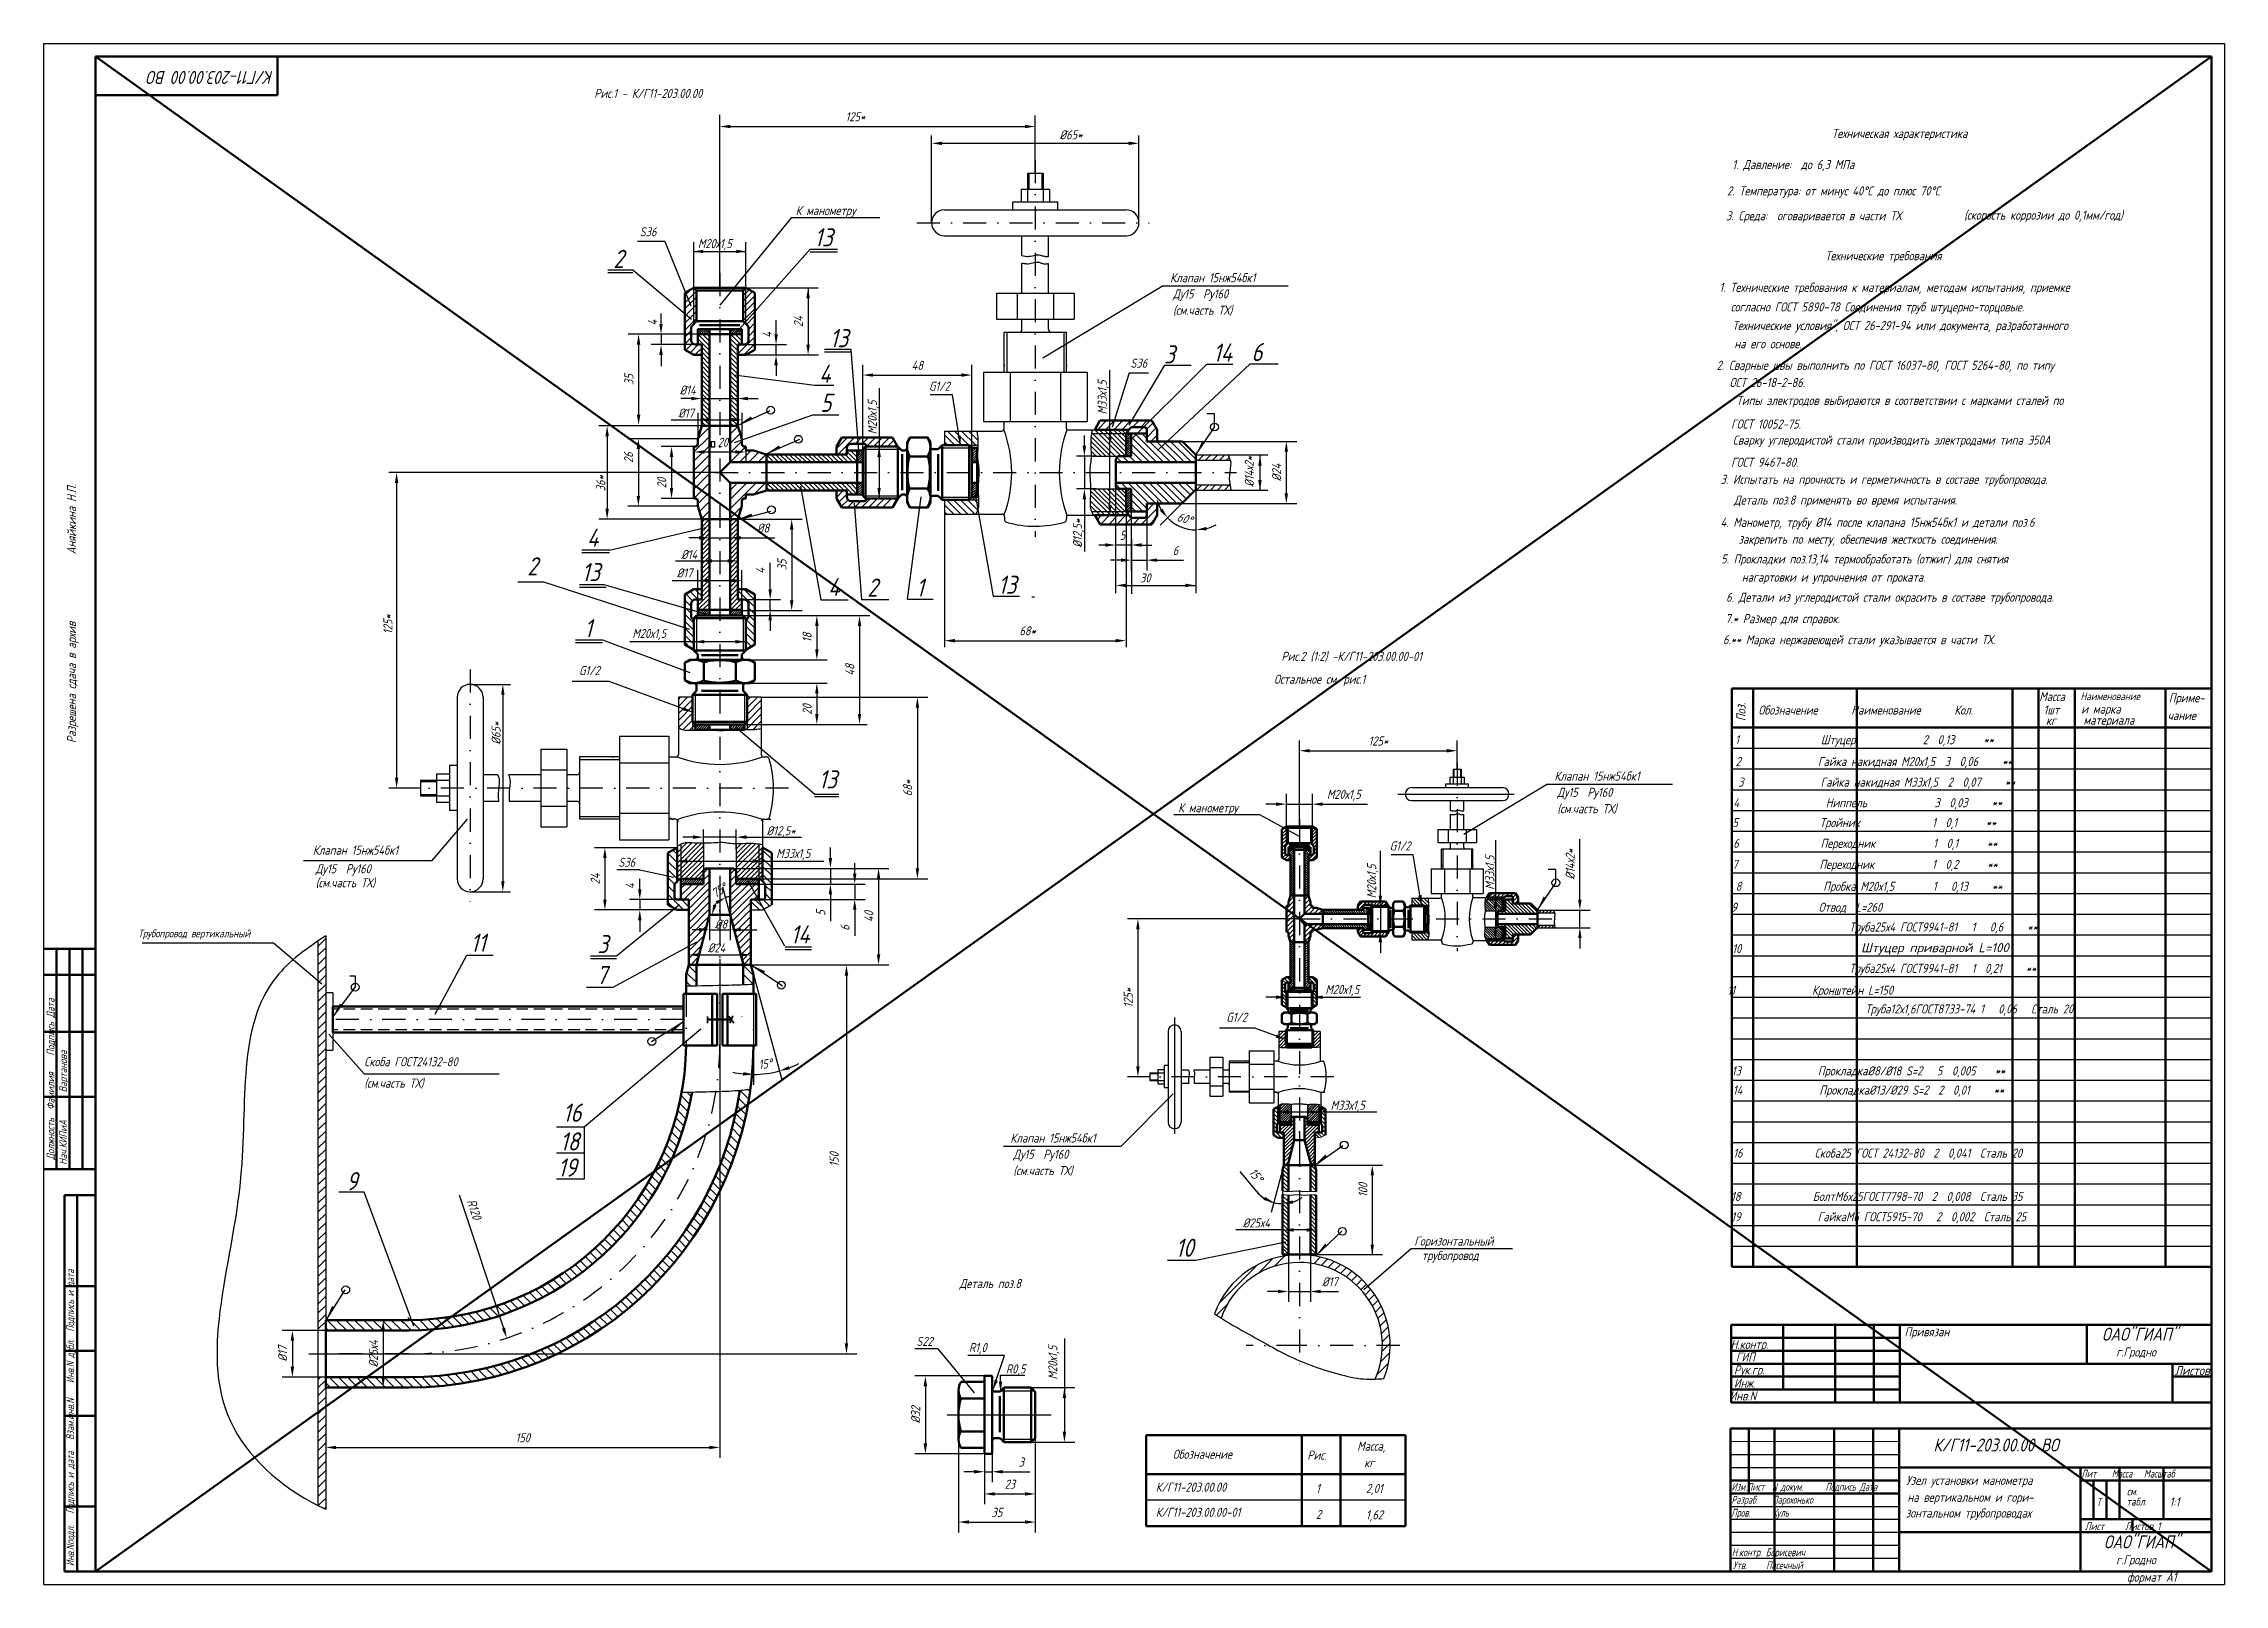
# Model space of a CAD drawing. Header units: inches. Extents: x 11643 to 12484, y 7062 to 7656.
import ezdxf
from ezdxf.enums import TextEntityAlignment as Align

# ---------------------------------------------------------------- set-up
doc = ezdxf.new("R2010")
doc.units = ezdxf.units.IN
doc.header["$LTSCALE"] = 0.7
doc.header["$MEASUREMENT"] = 0
doc.linetypes.add('DASHDOT', pattern=[25.4, 12.7, -6.35, 0, -6.35])
doc.linetypes.add('HIDDEN', pattern=[9.525, 6.35, -3.175])
doc.styles.add('ROMANC', font='romanc', dxfattribs={"width": 0.8, "oblique": 15, "height": 3.5})
doc.styles.get("Standard").update_dxf_attribs({"font": 'romand.shx', "width": 0.8, "oblique": 15, "height": 3.5})
doc.dimstyles.get("Standard").update_dxf_attribs({"dimtxt": 3.5, "dimasz": 4, "dimexe": 4, "dimexo": 0, "dimgap": 2, "dimtad": 1, "dimdec": 0, "dimdsep": 46, "dimtxsty": 'Standard', "dimcen": 0.09, "dimadec": 0, "dimazin": 0, "dimtfac": 1, "dimtdec": 0, "dimtmove": 0, "dimatfit": 3, "dimfxl": 0.18, "dimtolj": 1, "dimtzin": 0, "dimlwd": 25, "dimlwe": 25, "dimarcsym": 0})
pattern_1 = [(45, (10224.52324, 6826.40195), (-0.44194174, 0.44194174), [])]
pattern_2 = [(45, (11287.73398, 6986.25144), (-0.22097087, 0.22097087), [])]

msp = doc.modelspace()

# ---------------------------------------------------------------- texts
at = {"linetype": 'Continuous', "lineweight": 25, "oblique": 15, "width": 0.8}
for s, p in [('на его основе.', (12295.16, 7538.22)), ('Остальное см. рис.1', (12117.65, 7408.92)), ('Деталь поз.8', (11996.37, 7175.92))]:
    msp.add_text(s, height=3.5, dxfattribs=at).set_placement(p)
at = {"color": 0, "linetype": 'ByBlock', "style": 'ROMANC', "oblique": 15, "width": 0.8}
msp.add_text('%%C14', height=3.5, dxfattribs=at).set_placement((11891.5, 7522.12), align=Align.MIDDLE_CENTER)
at = {"lineweight": 25, "oblique": 15, "width": 0.8}
msp.add_text('Поз.', height=3.5, rotation=90, dxfattribs=at).set_placement((12299.5, 7394.49))
for s, p in [('Масса', (12412.75, 7402.22)), ('Приме-', (12462.7, 7401.73)), ('1шт', (12414.4, 7397.07)), ('кг', (12415.32, 7393.02)), ('и марка', (12428.94, 7397.41)), ('материала', (12429.8, 7393.12)), ('чание', (12462.31, 7394.9)), ('1:1', (12462.95, 7091.73))]:
    msp.add_text(s, height=3.5, dxfattribs=at).set_placement(p)
at = {"lineweight": 25, "oblique": 15, "width": 0.753185}
msp.add_text('Штуцер приварной L=100', height=3.5, dxfattribs=at).set_placement((12344.01, 7305.41), (12401, 7305.41), align=Align.FIT)
at = {"color": 0, "linetype": 'Continuous', "lineweight": 25, "oblique": 15, "width": 0.8}
for s, p in [('Привязан', (12360.8, 7157.3)), ('ГИП', (12295.75, 7147.58)), ('Рук.гр.', (12295.01, 7142.62)), ('Инж.', (12295.01, 7137.55)), (' Инв.N', (12291.49, 7132.59))]:
    msp.add_text(s, height=3.5, dxfattribs=at).set_placement(p)
msp.add_text('Н.контр.', height=3.5, rotation=0.32356, dxfattribs=at).set_placement((12293.75, 7152.43))
at = {"color": 0, "linetype": 'Continuous', "lineweight": 25, "oblique": 15, "width": 0.626739}
msp.add_text('Листов', height=3.5, dxfattribs=at).set_placement((12465, 7142.38), (12478.48, 7142.38), align=Align.FIT)
at = {"lineweight": 35, "insert": (11731.8, 7640.15), "char_height": 5, "width": 116.2188, "attachment_point": 1, "rotation": 180}
msp.add_mtext('К/Г11-203.00.00 ВО ', dxfattribs=at)
at = {"lineweight": 25, "attachment_point": 1}
for s, insert, char_height, width in [('Рис.1 - К/Г11-203.00.00', (11855.47, 7638.26), 3.5, 62.4197), ('125*', (11952.38, 7629.25), 3.5, 31.7275), ('%%C65*', (12034.94, 7622.28), 3.5, 33.0967), ('Техническая характеристика', (12332.79, 7622.81), 3.5, 128.6102), ('1. Давление:  до 6,3 МПа ', (12294.38, 7610.82), 3.5, 144.1261), ('2. Температура: от минус 40%%DС до плюс 70%%DС ', (12292.33, 7600.68), 3.5, 173.4196), ('К манометру', (11933.15, 7593.08), 3.5, 44.6012), ('3. Среда:  оговаривается в части ТХ', (12291.96, 7591.08), 3.5, 121.0246), ('   (скорость коррозии до 0,1мм/год)', (12378.18, 7591.32), 3.5, 208.7798), ('S36', (11873, 7584.9), 3.5, 16.1094), ('М20х1,5', (11895.45, 7580.36), 3.5, 35.6639), ('Технические требования', (12330.21, 7575.66), 3.5, 102.7909), ('Клапан 15нж54бк1', (12077.57, 7567.21), 3.5, 49.9493), ('Ду15  Ру160', (12078.69, 7560.96), 3.5, 41.1648), ('1. Технические требования к материалам, методам испытания, приемке ', (12289.37, 7563.47), 3.5, 177.1895), ('(см.часть ТХ)', (12078.69, 7554.66), 3.5, 43.7185), (' согласно ГОСТ 5890-78 Соединения труб штуцерно-торцовые.', (12291.94, 7555.93), 3.5, 228.4083), ('Технические условия", ОСТ 26-291-94 или документа, разработанного', (12294.43, 7548.77), 3.5, 203.9525), ('S36', (12062.25, 7534.25), 3.5, 16.1094), ('2. Сварные швы выполнить по ГОСТ 16037-80, ГОСТ 5264-80, по типу', (12288.32, 7533.43), 3.5, 208.7798), ('G1/2', (11984.57, 7525.37), 3.5, 30.8241), ('   ОСТ 26-18-2-86. ', (12287.76, 7526.79), 3.5, 208.7798), ('Типы электродов выбираются в соответствии с марками сталей по', (12295.99, 7519.88), 3.5, 196.4011), ('   ГОСТ 10052-75.', (12288.32, 7510.78), 3.5, 208.7798), ('Сварку углеродистой стали производить электродами типа Э50А', (12294.56, 7504.6), 3.5, 196.4011), ('   ГОСТ 9467-80.', (12288.32, 7496.04), 3.5, 208.7798), ('3. Испытать на прочность и герметичность в составе трубопровода.', (12289.86, 7489.46), 3.5, 200.573), ('Деталь поз.8 применять во время испытания.', (12294.99, 7481.48), 3.5, 154.9499), ('4. Манометр, трубу %%C14 после клапана 15нж54бк1 и детали поз.6', (12289.86, 7472.9), 3.5, 212.0625), ('закрепить по месту, обеспечив жесткость соединения.', (12296.76, 7466.38), 3.5, 178.2507), ('30', (12065.98, 7451.46), 3.5, 15.6512), (' 5. Прокладки поз.13,14 термообработать (отжиг) для снятия ', (12288.18, 7458.77), 3.5, 184.8861), ('6. Детали из углеродистой стали окрасить в составе трубопровода.', (12291.97, 7444.01), 3.5, 194.1599), ('  нагартовки и упрочнения от проката.', (12294.32, 7451.76), 3.5, 179.2446), ('7.* Размер для справок.', (12291.67, 7435.76), 3.5, 182.1899), ('М20х1,5', (11870.18, 7430.05), 3.5, 20.1178), ('68*', (12019.43, 7431.05), 3.5, 41.5232), ('6.** Марка нержавеющей стали указывается в части ТХ.', (12290.79, 7427.65), 3.5, 199.2599), ('Рис.2 (1:2) -К/Г11-203.00.00-01', (12120.48, 7421.22), 3.5, 78.6431), ('{\\H0.8571x;Наименование} ', (12428.65, 7405.58), 3.5, 49.8633), ('Обозначение       Наименование       Кол. ', (12304.45, 7400.51), 3.5, 173.1388), ('  1                 Штуцер              2  0,13      **', (12291.77, 7389.09), 3.5, 183.2505), ('2                Гайка накидная М20х1,5  3  0,06     **', (12295.68, 7380.67), 3.5, 170.5545), ('Клапан 15нж54бк1', (12225.76, 7375.06), 3.5, 49.9493), ('Ду15  Ру160', (12226.88, 7368.8), 3.5, 41.1648), ('3                Гайка накидная М33х1,5  2  0,07     **', (12296.65, 7372.73), 3.5, 162.7479), ('К манометру', (12080.65, 7362.84), 3.5, 44.6012), ('(см.часть ТХ)', (12226.88, 7362.5), 3.5, 43.7185), (' 4                  Ниппель              3  0,03     **', (12292.95, 7364.79), 3.5, 184.8513), ('%%C12,5*', (11921.97, 7354), 3.5, 31.7949), ('  5                 Тройник               1  0,1      **', (12290.7, 7357.12), 3.5, 178.0028), ('Клапан 15нж54бк1', (11746.95, 7346.5), 3.5, 49.9493), ('G1/2', (12162.25, 7348.14), 3.5, 30.8241), (' 6                 Переходник            1  0,1      **', (12292.89, 7349.14), 3.5, 167.9152), ('Ду15  Ру160', (11748.08, 7339.35), 3.5, 41.1648), ('(см.часть ТХ)', (11748.08, 7333.94), 3.5, 43.7185), ('S36', (11864.77, 7341.82), 3.5, 16.1094), (' 7                 Переходник            1  0,2      **', (12292.52, 7341.02), 3.5, 166.819), ('8                 Пробка М20х1,5        1   0,13     **', (12295.68, 7332.56), 3.5, 170.5545), ('  9                 Отвод  L=260', (12290.27, 7324.48), 3.5, 193.2673), ('   Труба25х4 ГОСТ9941-81   1   0,6     **', (12333.91, 7316.87), 3.5, 133.3019), ('Трубопровод вертикальный', (11679.6, 7314.15), 3, 54.0555), (' 10               ', (12292.49, 7308.54), 3.5, 193.2673), ('   Труба25х4 ГОСТ9941-81   1  0,21     **', (12333.91, 7300.93), 3.5, 133.3019), ('   11                Кронштейн L=150', (12286.92, 7292.5), 3.5, 185.568), ('Труба12х1,6ГОСТ8733-74 1   0,06   Сталь 20', (12345.63, 7285.28), 3.5, 120.9845), ('G1/2', (12099.24, 7282.1), 3.5, 30.8241), ('Скоба ГОСТ24132-80', (11766.79, 7264.94), 3.5, 61.6869), (' 13                Прокладка%%C8/%%C18 S=2   5  0,005    **', (12292.3, 7261.42), 3.5, 178.7236), ('(см.часть ТХ)', (11766.79, 7256.69), 3.5, 69.9357), (' 14                Прокладка%%C13/%%C29 S=2  2  0,01     **', (12292.74, 7254), 3.5, 166.9396), ('М33х1,5', (12139.47, 7248.17), 3.5, 33.4906), ('Клапан 15нж54бк1', (12015.96, 7235.52), 3.5, 49.9493), ('Ду15  Ру160', (12017.08, 7229.26), 3.5, 41.1648), (' 16               Скоба25 ГОСТ 24132-80  2  0,041  Сталь 20', (12292.87, 7229.7), 3.5, 180.1395), ('(см.часть ТХ)', (12017.08, 7222.96), 3.5, 43.7185), ('  18               БолтМ6х25ГОСТ7798-70  2  0,008  Сталь 35', (12290.16, 7213.01), 3.5, 176.5326), (' 19                ГайкаМ6 ГОСТ5915-70   2  0,002  Сталь 25', (12292.12, 7205.18), 3.5, 182.8451), ('Горизонтальный ', (12171.71, 7195.79), 3.5, 77.5752), ('трубопровод', (12174.63, 7190.22), 3.5, 77.5752), ('S22', (11979.69, 7157.12), 3.5, 16.1094), ('R1,0', (11999.98, 7154.75), 3.5, 29.1251), ('г.Гродно', (12442.44, 7153.03), 3.5, 35.0627), ('R0,5', (12014.24, 7146.51), 3.5, 8.9467), ('Масса,', (12149.7, 7116.74), 3.5, 17.2362), ('Обозначение', (12078.6, 7113.61), 3.5, 58.6773), ('Рис.', (12130.48, 7113.27), 3.5, 17.2362), ('кг', (12152.4, 7110.35), 3.5, 13.5412), (' К/Г11-203.00.00', (12070.18, 7100.92), 3.5, 78.6431), ('1', (12133.84, 7100.39), 3.5, 9.7097), ('2,01', (12153.09, 7100.39), 3.5, 9.7097), ('{\\W0.6; Изм.Лист  N докум.      Подпись Дата\\P Разраб.    Парохонько\\P Пров.      Куль}', (12292.62, 7100.82), 3, 75.9719), ('{\\W0.7;Лит    Масса   Масштаб}', (12428.9, 7105.88), 3, 48.3624), ('см.', (12446.51, 7099.05), 3, 4.7355), (' К/Г11-203.00.00-01', (12070.18, 7091.23), 3.5, 78.6431), ('2', (12133.84, 7090.43), 3.5, 9.7097), ('1,62', (12153.09, 7090.24), 3.5, 9.7097), ('Т', (12434.79, 7094.9), 3, 4.7355), ('табл.', (12446.39, 7095.08), 3, 4.7355), ('Лист     Листов 1', (12430.31, 7085.63), 3, 49.4707), ('{\\W0.7; Н.контр. Борисевич}', (12292.69, 7075.55), 3, 40.546), ('г.Гродно', (12442.4, 7072.94), 3.5, 35.0627), ('{\\W0.7;Утв.     Пасечный}', (12294.62, 7070.56), 3, 39.2217), ('формат А1', (12446.61, 7066.23), 3.5, 32.7454)]:
    msp.add_mtext(s, dxfattribs=dict(at, insert=insert, char_height=char_height, width=width))
at = {"lineweight": 35, "attachment_point": 1}
for s, insert, char_height, width in [('13', (11940.37, 7584.51), 7, 25.8231), ('2', (11862.89, 7576.22), 7, 22.0856), ('13', (11946.37, 7545.64), 7, 25.8231), (' 3', (12071.54, 7539.38), 7, 25.8231), ('14', (12094.17, 7540.09), 7, 25.8231), (' 6', (12105.21, 7540.26), 7, 25.8231), ('4', (11942.22, 7531.89), 7, 22.0856), ('5', (11942.67, 7520.73), 7, 25.8231), ('4', (11852.72, 7468.75), 7, 25.8231), ('2', (11829.67, 7457.68), 7, 25.8231), ('13', (11850.66, 7455.46), 7, 25.8231), ('4', (11945.68, 7449.68), 7, 25.8231), ('2', (11960.76, 7449.49), 7, 25.8231), ('1', (11979.61, 7449.47), 7, 25.8231), ('13', (12011.25, 7450.56), 7, 25.8231), ('1', (11851.67, 7433.83), 7, 25.8231), ('13', (11942.03, 7375.55), 7, 25.8231), ('11', (11807.78, 7312.54), 7, 25.8231), ('3', (11856.73, 7312.05), 7, 25.8231), ('14', (11931.21, 7315.77), 7, 25.8231), ('7', (11856.3, 7300.1), 7, 25.8231), ('16', (11843.39, 7247.05), 7, 25.8231), ('18', (11842.32, 7235.94), 7, 25.8231), ('19', (11841.46, 7225.9), 7, 25.8231), ('9', (11759.85, 7220.63), 7, 25.8231), ('10', (12079.67, 7194.97), 7, 25.8231), ('ОАО"ГИАП"', (12436.92, 7160.65), 5, 36.171), ('К/Г11-203.00.00 ВО ', (12371.93, 7117.92), 5, 116.2188), ('Узел установки манометра', (12361.42, 7103.54), 3.5, 67.1383), ('зонтальном трубопроводах', (12361.25, 7090.94), 3.5, 70.996), ('на вертикальном и гори-', (12361.92, 7097.01), 3.5, 67.3555), ('ОАО"ГИАП"', (12437.69, 7080.58), 5, 36.171)]:
    msp.add_mtext(s, dxfattribs=dict(at, insert=insert, char_height=char_height, width=width))
at = {"lineweight": 25, "char_height": 3.5, "attachment_point": 5, "rotation": 90}
for s, insert in [('\\A1;4', (11878, 7548.06)), ('\\A1;4', (11922.24, 7543.37)), ('\\A1;24', (11934.21, 7548.55)), ('\\A1;35', (11868.85, 7526.16)), ('\\A1;26', (11868.75, 7496.06)), ('\\A1;20', (11881.54, 7486.27)), ('\\A1;4', (11919.59, 7452.44)), ('\\A1;18', (11937.59, 7426.7)), ('\\A1;48', (11954.05, 7414.25)), ('\\A1;20', (11937.59, 7398.98)), ('\\A1;4', (11869.3, 7330.86)), ('\\A1;6', (11952.2, 7314.73)), ('\\A1;150', (11948.01, 7225.5)), ('\\A1;100', (12151.94, 7213.69)), ('\\A1;М20х1,5', (12032.73, 7147.17))]:
    msp.add_mtext(s, dxfattribs=dict(at, insert=insert))
at = {"lineweight": 25, "attachment_point": 1}
for s, insert, char_height, width, rotation in [('М20х1,5', (11960.99, 7505.05), 3.5, 34.3225, 90), ('М33х1,5', (12049.64, 7512.71), 3.5, 33.3774, 90), ('%%C14х2*', (12106.35, 7484.83), 3.5, 24.6578, 90), ('Разрешена сдача в архив              Аняйкина Н.П.', (11652.18, 7386.02), 3.5, 273.9552, 90), ('36*', (11856.27, 7483.08), 3.5, 21.3679, 90), ('%%C12,5*', (12040.11, 7461.34), 3.5, 24.6578, 90), ('60%%D', (12080.98, 7475.11), 3.5, 16.8798, 342.90456), ('125*', (11774.16, 7428.01), 3.5, 47.1398, 90), ('%%C65*', (11815.88, 7385.44), 3.5, 33.0967, 90), ('М33х1,5', (12199.12, 7329.46), 3.5, 33.3774, 90), ('М20х1,5', (12153.54, 7326.17), 3.5, 34.3225, 90), ('Должность  Фамилия    Подпись Дата', (11644.35, 7225.36), 3, 85.2134, 90), ('Вартанова', (11649.17, 7251.36), 3, 62.2383, 90), ('Нач.КИПиА', (11649.17, 7223.39), 3, 66.6475, 90), ('{\\W0.7; Инв.Nподл.   Подпись и дата   Взам.инв.N    Инв.N дубл.  Подпись и дата}', (11651.91, 7067.23), 3, 144.2887, 90)]:
    msp.add_mtext(s, dxfattribs=dict(at, insert=insert, char_height=char_height, width=width, rotation=rotation))
at = {"lineweight": 25, "char_height": 3.5, "attachment_point": 5}
for s, insert in [('\\A1;%%C17', (11890.86, 7513.25)), ('\\A1;20', (11905.09, 7502.02)), ('\\A1;%%C8', (11920.6, 7468.94)), ('\\A1;%%C14', (11892.09, 7458.73)), ('5', (12059.22, 7466.14)), ('\\A1;%%C17', (11890.31, 7451.62)), ('\\A1;М20х1,5', (12144.55, 7365.86)), ('\\A1;%%C8', (11904.39, 7316.24)), ('\\A1;%%C24', (11902.65, 7307.1)), ('\\A1;М20х1,5', (12143.95, 7290.62)), ('%%C25х4', (12110.82, 7201.03)), ('\\A1;%%C17', (12139.16, 7178.35))]:
    msp.add_mtext(s, dxfattribs=dict(at, insert=insert))
at = {"color": 1, "lineweight": 25, "char_height": 3.5, "attachment_point": 1}
for s, insert, width in [('G1/2', (11849.62, 7415.74), 30.8241), ('М33х1,5', (11925.64, 7345.24), 33.4906)]:
    msp.add_mtext(s, dxfattribs=dict(at, insert=insert, width=width))
at = {"color": 1, "lineweight": 25, "insert": (11903.69, 7329.21), "char_height": 3.5, "attachment_point": 5, "rotation": 32.67388}
msp.add_mtext('\\A1;75°', dxfattribs=at)

# ---------------------------------------------------------------- blocks, each defined once
blk = doc.blocks.new('*D3')
at = {"color": 0, "lineweight": 25, "transparency": 16777216}
for p, q in [((11903.93, 7300.59), (11903.93, 7110.48)), ((11751.93, 7135.59), (11751.93, 7110.48)), ((11755.93, 7114.48), (11899.93, 7114.48))]:
    blk.add_line(p, q, dxfattribs=at)
for points in [[(11755.93, 7115.15), (11755.93, 7113.82), (11751.93, 7114.48)], [(11899.93, 7115.15), (11899.93, 7113.82), (11903.93, 7114.48)]]:
    blk.add_solid(points, dxfattribs=at)
at = {"layer": 'DEFPOINTS', "color": 0, "lineweight": 25, "transparency": 16777216}
for p in [(11903.93, 7300.59), (11751.93, 7135.59), (11903.93, 7114.48)]:
    blk.add_point(p, dxfattribs=at)
at = {"color": 0, "lineweight": 25, "transparency": 16777216, "insert": (11827.93, 7118.23), "char_height": 3.5, "attachment_point": 5}
blk.add_mtext('\\A1;150', dxfattribs=at)
blk = doc.blocks.new('*D4')
at = {"color": 0, "lineweight": 25, "transparency": 16777216}
for p, q in [((11887.43, 7345.7), (11855.6, 7345.7)), ((11859.6, 7341.7), (11859.6, 7325.7)), ((11891.93, 7321.7), (11855.6, 7321.7))]:
    blk.add_line(p, q, dxfattribs=at)
for points in [[(11858.93, 7341.7), (11860.26, 7341.7), (11859.6, 7345.7)], [(11858.93, 7325.7), (11860.26, 7325.7), (11859.6, 7321.7)]]:
    blk.add_solid(points, dxfattribs=at)
at = {"layer": 'DEFPOINTS', "color": 0, "lineweight": 25, "transparency": 16777216}
for p in [(11887.43, 7345.7), (11859.6, 7321.7), (11891.93, 7321.7)]:
    blk.add_point(p, dxfattribs=at)
at = {"color": 0, "lineweight": 25, "transparency": 16777216, "insert": (11855.85, 7333.7), "char_height": 3.5, "attachment_point": 5, "rotation": 90}
blk.add_mtext('\\A1;24', dxfattribs=at)
blk = doc.blocks.new('*D5')
at = {"color": 0, "lineweight": 25, "transparency": 16777216}
for p, q in [((11946.57, 7341.74), (11946.57, 7345.74)), ((11907.93, 7337.74), (11950.57, 7337.74)), ((11946.57, 7337.74), (11946.57, 7331.7)), ((11918.93, 7331.7), (11950.57, 7331.7)), ((11946.57, 7327.7), (11946.57, 7317.34))]:
    blk.add_line(p, q, dxfattribs=at)
for points in [[(11945.9, 7341.74), (11947.23, 7341.74), (11946.57, 7337.74)], [(11945.9, 7327.7), (11947.23, 7327.7), (11946.57, 7331.7)]]:
    blk.add_solid(points, dxfattribs=at)
at = {"layer": 'DEFPOINTS', "color": 0, "lineweight": 25, "transparency": 16777216}
for p in [(11907.93, 7337.74), (11918.93, 7331.7), (11946.57, 7331.7)]:
    blk.add_point(p, dxfattribs=at)
at = {"color": 0, "lineweight": 25, "transparency": 16777216, "insert": (11942.82, 7320.52), "char_height": 3.5, "attachment_point": 5, "rotation": 90}
blk.add_mtext('\\A1;5', dxfattribs=at)
blk = doc.blocks.new('*D6')
at = {"color": 0, "lineweight": 25, "transparency": 16777216}
for p, q in [((11919.93, 7403.7), (11984.12, 7403.7)), ((11980.12, 7399.7), (11980.12, 7337.7)), ((11918.45, 7333.7), (11984.12, 7333.7))]:
    blk.add_line(p, q, dxfattribs=at)
for points in [[(11979.45, 7399.7), (11980.78, 7399.7), (11980.12, 7403.7)], [(11979.45, 7337.7), (11980.78, 7337.7), (11980.12, 7333.7)]]:
    blk.add_solid(points, dxfattribs=at)
at = {"layer": 'DEFPOINTS', "color": 0, "lineweight": 25, "transparency": 16777216}
for p in [(11919.93, 7403.7), (11918.45, 7333.7), (11980.12, 7333.7)]:
    blk.add_point(p, dxfattribs=at)
at = {"color": 0, "lineweight": 25, "transparency": 16777216, "insert": (11976.37, 7368.7), "char_height": 3.5, "attachment_point": 5, "rotation": 90}
blk.add_mtext('\\A1;68*', dxfattribs=at)
blk = doc.blocks.new('*D7')
at = {"color": 0, "lineweight": 25, "transparency": 16777216}
for p, q in [((11907.93, 7337.74), (11969.13, 7337.74)), ((11965.13, 7333.74), (11965.13, 7304.56)), ((11916.13, 7300.56), (11969.13, 7300.56))]:
    blk.add_line(p, q, dxfattribs=at)
for points in [[(11964.47, 7333.74), (11965.8, 7333.74), (11965.13, 7337.74)], [(11964.47, 7304.56), (11965.8, 7304.56), (11965.13, 7300.56)]]:
    blk.add_solid(points, dxfattribs=at)
at = {"layer": 'DEFPOINTS', "color": 0, "lineweight": 25, "transparency": 16777216}
for p in [(11907.93, 7337.74), (11916.13, 7300.56), (11965.13, 7300.56)]:
    blk.add_point(p, dxfattribs=at)
at = {"color": 0, "lineweight": 25, "transparency": 16777216, "insert": (11961.38, 7319.15), "char_height": 3.5, "attachment_point": 5, "rotation": 90}
blk.add_mtext('\\A1;40', dxfattribs=at)
blk = doc.blocks.new('*D8')
at = {"color": 0, "lineweight": 25, "transparency": 16777216}
for p, q in [((11910.93, 7472.35), (11935.64, 7472.35)), ((11931.64, 7468.35), (11931.64, 7441.11)), ((11912.43, 7437.11), (11935.64, 7437.11))]:
    blk.add_line(p, q, dxfattribs=at)
for points in [[(11930.98, 7468.35), (11932.31, 7468.35), (11931.64, 7472.35)], [(11930.98, 7441.11), (11932.31, 7441.11), (11931.64, 7437.11)]]:
    blk.add_solid(points, dxfattribs=at)
at = {"layer": 'DEFPOINTS', "color": 0, "lineweight": 25, "transparency": 16777216}
for p in [(11910.93, 7472.35), (11912.43, 7437.11), (11931.64, 7437.11)]:
    blk.add_point(p, dxfattribs=at)
at = {"color": 0, "lineweight": 25, "transparency": 16777216, "insert": (11927.89, 7454.73), "char_height": 3.5, "attachment_point": 5, "rotation": 90}
blk.add_mtext('\\A1;35', dxfattribs=at)
blk = doc.blocks.new('*D9')
at = {"color": 0, "lineweight": 25, "transparency": 16777216}
for p, q in [((11959.05, 7499.37), (11959.05, 7531.91)), ((11963.05, 7527.91), (11997.11, 7527.91)), ((12001.11, 7499.8), (12001.11, 7531.91))]:
    blk.add_line(p, q, dxfattribs=at)
for points in [[(11963.05, 7528.58), (11963.05, 7527.24), (11959.05, 7527.91)], [(11997.11, 7528.58), (11997.11, 7527.24), (12001.11, 7527.91)]]:
    blk.add_solid(points, dxfattribs=at)
at = {"layer": 'DEFPOINTS', "color": 0, "lineweight": 25, "transparency": 16777216}
for p in [(12001.11, 7527.91), (11959.05, 7499.37), (12001.11, 7499.8)]:
    blk.add_point(p, dxfattribs=at)
at = {"color": 0, "lineweight": 25, "transparency": 16777216, "insert": (11980.08, 7531.66), "char_height": 3.5, "attachment_point": 5}
blk.add_mtext('\\A1;48', dxfattribs=at)
blk = doc.blocks.new('*D10')
at = {"color": 0, "lineweight": 25, "transparency": 16777216}
for p, q in [((12082.29, 7502.35), (12126.39, 7502.35)), ((12122.39, 7498.35), (12122.39, 7482.35)), ((12082.07, 7478.35), (12126.39, 7478.35))]:
    blk.add_line(p, q, dxfattribs=at)
for points in [[(12121.72, 7498.35), (12123.05, 7498.35), (12122.39, 7502.35)], [(12121.72, 7482.35), (12123.05, 7482.35), (12122.39, 7478.35)]]:
    blk.add_solid(points, dxfattribs=at)
at = {"layer": 'DEFPOINTS', "color": 0, "lineweight": 25, "transparency": 16777216}
for p in [(12082.29, 7502.35), (12082.07, 7478.35), (12122.39, 7478.35)]:
    blk.add_point(p, dxfattribs=at)
at = {"color": 0, "lineweight": 25, "transparency": 16777216, "insert": (12118.64, 7490.35), "char_height": 3.5, "attachment_point": 5, "rotation": 90}
blk.add_mtext('\\A1;%%C24', dxfattribs=at)
blk = doc.blocks.new('*D11')
at = {"color": 0, "lineweight": 25, "transparency": 16777216}
for p, q in [((12062.58, 7475.35), (12062.58, 7452.55)), ((12068.58, 7475.35), (12068.58, 7452.55)), ((12058.58, 7456.55), (12054.58, 7456.55)), ((12062.58, 7456.55), (12068.58, 7456.55)), ((12072.58, 7456.55), (12082.72, 7456.55))]:
    blk.add_line(p, q, dxfattribs=at)
for points in [[(12058.58, 7457.22), (12058.58, 7455.89), (12062.58, 7456.55)], [(12072.58, 7457.22), (12072.58, 7455.89), (12068.58, 7456.55)]]:
    blk.add_solid(points, dxfattribs=at)
at = {"layer": 'DEFPOINTS', "color": 0, "lineweight": 25, "transparency": 16777216}
for p in [(12062.58, 7475.35), (12068.58, 7475.35), (12068.58, 7456.55)]:
    blk.add_point(p, dxfattribs=at)
at = {"color": 0, "lineweight": 25, "transparency": 16777216, "insert": (12079.65, 7460.3), "char_height": 3.5, "attachment_point": 5}
blk.add_mtext('\\A1;6', dxfattribs=at)
blk = doc.blocks.new('*D12')
at = {"color": 0, "lineweight": 25, "transparency": 16777216}
blk.add_line((11803.41, 7211.92), (11820.48, 7160.49), dxfattribs=at)
blk.add_solid([(11821.11, 7160.7), (11819.84, 7160.28), (11821.74, 7156.7)], dxfattribs=at)
at = {"layer": 'DEFPOINTS', "color": 0, "lineweight": 25, "transparency": 16777216}
for p in [(11783.93, 7270.59), (11821.74, 7156.7)]:
    blk.add_point(p, dxfattribs=at)
at = {"color": 0, "lineweight": 25, "transparency": 16777216, "insert": (11809.23, 7206.29), "char_height": 3.5, "attachment_point": 5, "rotation": 288.36428}
blk.add_mtext('\\A1;R120', dxfattribs=at)
blk = doc.blocks.new('*D13')
at = {"color": 0, "lineweight": 25, "transparency": 16777216}
for p, q in [((12127.44, 7353.84), (12127.44, 7387.08)), ((12188.26, 7375.92), (12188.26, 7387.08)), ((12131.44, 7383.08), (12184.26, 7383.08))]:
    blk.add_line(p, q, dxfattribs=at)
for points in [[(12131.44, 7383.74), (12131.44, 7382.41), (12127.44, 7383.08)], [(12184.26, 7383.74), (12184.26, 7382.41), (12188.26, 7383.08)]]:
    blk.add_solid(points, dxfattribs=at)
at = {"layer": 'DEFPOINTS', "color": 0, "lineweight": 25, "transparency": 16777216}
for p in [(12188.26, 7383.08), (12188.26, 7375.92), (12127.44, 7353.84)]:
    blk.add_point(p, dxfattribs=at)
at = {"color": 0, "lineweight": 25, "transparency": 16777216, "insert": (12157.85, 7386.83), "char_height": 3.5, "attachment_point": 5}
blk.add_mtext('\\A1;125*', dxfattribs=at)
blk = doc.blocks.new('*D14')
at = {"color": 0, "lineweight": 25, "transparency": 16777216}
for p, q in [((12127.44, 7318.23), (12061.16, 7318.23)), ((12065.16, 7314.23), (12065.16, 7261.4)), ((12069.72, 7257.4), (12061.16, 7257.4))]:
    blk.add_line(p, q, dxfattribs=at)
for points in [[(12064.49, 7314.23), (12065.82, 7314.23), (12065.16, 7318.23)], [(12064.49, 7261.4), (12065.82, 7261.4), (12065.16, 7257.4)]]:
    blk.add_solid(points, dxfattribs=at)
at = {"layer": 'DEFPOINTS', "color": 0, "lineweight": 25, "transparency": 16777216}
for p in [(12127.44, 7318.23), (12065.16, 7257.4), (12069.72, 7257.4)]:
    blk.add_point(p, dxfattribs=at)
at = {"color": 0, "lineweight": 25, "transparency": 16777216, "insert": (12061.41, 7287.81), "char_height": 3.5, "attachment_point": 5, "rotation": 90}
blk.add_mtext('\\A1;125*', dxfattribs=at)
blk = doc.blocks.new('*D15')
at = {"color": 0, "lineweight": 25, "transparency": 16777216}
for p, q in [((12005.97, 7112.03), (12005.97, 7101.11)), ((12008.97, 7112.03), (12008.97, 7101.11)), ((12001.97, 7105.11), (11997.97, 7105.11)), ((12005.97, 7105.11), (12008.97, 7105.11)), ((12012.97, 7105.11), (12023.46, 7105.11))]:
    blk.add_line(p, q, dxfattribs=at)
for points in [[(12001.97, 7105.78), (12001.97, 7104.45), (12005.97, 7105.11)], [(12012.97, 7105.78), (12012.97, 7104.45), (12008.97, 7105.11)]]:
    blk.add_solid(points, dxfattribs=at)
at = {"layer": 'DEFPOINTS', "color": 0, "lineweight": 25, "transparency": 16777216}
for p in [(12005.97, 7112.03), (12008.97, 7112.03), (12008.97, 7105.11)]:
    blk.add_point(p, dxfattribs=at)
at = {"color": 0, "lineweight": 25, "transparency": 16777216, "insert": (12020.22, 7108.86), "char_height": 3.5, "attachment_point": 5}
blk.add_mtext('\\A1;3', dxfattribs=at)
blk = doc.blocks.new('*D16')
at = {"color": 0, "lineweight": 25, "transparency": 16777216}
for p, q in [((12025.57, 7127.03), (12025.57, 7092.56)), ((12005.97, 7112.03), (12005.97, 7092.56)), ((12009.97, 7096.56), (12021.57, 7096.56))]:
    blk.add_line(p, q, dxfattribs=at)
for points in [[(12009.97, 7097.22), (12009.97, 7095.89), (12005.97, 7096.56)], [(12021.57, 7097.22), (12021.57, 7095.89), (12025.57, 7096.56)]]:
    blk.add_solid(points, dxfattribs=at)
at = {"layer": 'DEFPOINTS', "color": 0, "lineweight": 25, "transparency": 16777216}
for p in [(12025.57, 7127.03), (12005.97, 7112.03), (12025.57, 7096.56)]:
    blk.add_point(p, dxfattribs=at)
at = {"color": 0, "lineweight": 25, "transparency": 16777216, "insert": (12015.77, 7100.31), "char_height": 3.5, "attachment_point": 5}
blk.add_mtext('\\A1;23', dxfattribs=at)
blk = doc.blocks.new('*D17')
at = {"color": 0, "lineweight": 25, "transparency": 16777216}
for p, q in [((11995.97, 7127.03), (11995.97, 7081.72)), ((12025.57, 7127.03), (12025.57, 7081.72)), ((11999.97, 7085.72), (12021.57, 7085.72))]:
    blk.add_line(p, q, dxfattribs=at)
for points in [[(11999.97, 7086.38), (11999.97, 7085.05), (11995.97, 7085.72)], [(12021.57, 7086.38), (12021.57, 7085.05), (12025.57, 7085.72)]]:
    blk.add_solid(points, dxfattribs=at)
at = {"layer": 'DEFPOINTS', "color": 0, "lineweight": 25, "transparency": 16777216}
for p in [(11995.97, 7127.03), (12025.57, 7127.03), (12025.57, 7085.72)]:
    blk.add_point(p, dxfattribs=at)
at = {"color": 0, "lineweight": 25, "transparency": 16777216, "insert": (12010.77, 7089.47), "char_height": 3.5, "attachment_point": 5}
blk.add_mtext('\\A1;35', dxfattribs=at)
blk = doc.blocks.new('*D18')
at = {"color": 0, "lineweight": 25, "transparency": 16777216}
for p, q in [((12005.97, 7142.03), (11979.19, 7142.03)), ((11983.19, 7138.03), (11983.19, 7116.03)), ((12005.97, 7112.03), (11979.19, 7112.03))]:
    blk.add_line(p, q, dxfattribs=at)
for points in [[(11982.52, 7138.03), (11983.86, 7138.03), (11983.19, 7142.03)], [(11982.52, 7116.03), (11983.86, 7116.03), (11983.19, 7112.03)]]:
    blk.add_solid(points, dxfattribs=at)
at = {"layer": 'DEFPOINTS', "color": 0, "lineweight": 25, "transparency": 16777216}
for p in [(12005.97, 7142.03), (11983.19, 7112.03), (12005.97, 7112.03)]:
    blk.add_point(p, dxfattribs=at)
at = {"color": 0, "lineweight": 25, "transparency": 16777216, "insert": (11979.44, 7127.03), "char_height": 3.5, "attachment_point": 5, "rotation": 90}
blk.add_mtext('\\A1;%%C32', dxfattribs=at)
blk = doc.blocks.new('*D19')
at = {"color": 0, "lineweight": 25, "transparency": 16777216}
for p, q in [((12110.85, 7213.23), (12104.6, 7220.88)), ((12120.94, 7221.48), (12116.53, 7205.03)), ((12120.94, 7213.38), (12120.94, 7204.45))]:
    blk.add_line(p, q, dxfattribs=at)
for start, end in [(219.24503, 255), (219.68277, 237.34138), (255, 270), (287.65862, 305.31723)]:
    blk.add_arc((12120.94, 7221.48), 13.03, start, end, dxfattribs=at)
for points in [[(12114.18, 7211.12), (12113.64, 7209.9), (12117.56, 7208.89)], [(12124.99, 7208.4), (12124.79, 7209.72), (12120.94, 7208.45)]]:
    blk.add_solid(points, dxfattribs=at)
at = {"layer": 'DEFPOINTS', "color": 0, "lineweight": 25, "transparency": 16777216}
for p in [(12120.94, 7221.48), (12120.94, 7221.48), (12121.44, 7223.34), (12119.8, 7208.5), (12120.94, 7213.38)]:
    blk.add_point(p, dxfattribs=at)
at = {"color": 0, "lineweight": 25, "transparency": 16777216, "insert": (12110.63, 7219.43), "char_height": 3.5, "attachment_point": 5, "rotation": 309.24503}
blk.add_mtext('\\A1;15°', dxfattribs=at)
blk = doc.blocks.new('*D20')
at = {"color": 0, "lineweight": 25, "transparency": 16777216}
for p, q in [((11751.93, 7163.59), (11778.1, 7163.59)), ((11774.1, 7159.59), (11774.1, 7141.59)), ((11751.93, 7137.59), (11778.1, 7137.59))]:
    blk.add_line(p, q, dxfattribs=at)
for points in [[(11773.44, 7159.59), (11774.77, 7159.59), (11774.1, 7163.59)], [(11773.44, 7141.59), (11774.77, 7141.59), (11774.1, 7137.59)]]:
    blk.add_solid(points, dxfattribs=at)
at = {"layer": 'DEFPOINTS', "color": 0, "lineweight": 25, "transparency": 16777216}
for p in [(11751.93, 7163.59), (11751.93, 7137.59), (11774.1, 7137.59)]:
    blk.add_point(p, dxfattribs=at)
at = {"color": 0, "lineweight": 25, "transparency": 16777216, "insert": (11770.35, 7150.59), "char_height": 3.5, "attachment_point": 5, "rotation": 90}
blk.add_mtext('\\A1;%%C25х4', dxfattribs=at)
blk = doc.blocks.new('*D21')
at = {"color": 0, "lineweight": 25, "transparency": 16777216}
for p, q in [((11916.93, 7296.85), (11927.94, 7255.76)), ((11916.93, 7289.42), (11916.93, 7254.31))]:
    blk.add_line(p, q, dxfattribs=at)
for start, end in [(258.10376, 264.05188), (270, 285), (290.94812, 296.89624)]:
    blk.add_arc((11916.93, 7296.85), 38.55, start, end, dxfattribs=at)
for points in [[(11912.97, 7259.18), (11912.9, 7257.85), (11916.93, 7258.31)], [(11930.92, 7260.22), (11930.51, 7261.49), (11926.91, 7259.62)]]:
    blk.add_solid(points, dxfattribs=at)
at = {"layer": 'DEFPOINTS', "color": 0, "lineweight": 25, "transparency": 16777216}
for p in [(11915.93, 7300.59), (11916.93, 7296.85), (11916.93, 7296.85), (11916.93, 7289.42), (11920.29, 7258.45)]:
    blk.add_point(p, dxfattribs=at)
at = {"color": 0, "lineweight": 25, "transparency": 16777216, "insert": (11921.47, 7262.35), "char_height": 3.5, "attachment_point": 5, "rotation": 7.5}
blk.add_mtext('\\A1;15°', dxfattribs=at)
blk = doc.blocks.new('*D22')
at = {"color": 0, "lineweight": 25, "transparency": 16777216}
for p, q in [((12235.6, 7325.63), (12235.6, 7349.01)), ((12225.46, 7321.63), (12239.6, 7321.63)), ((12235.6, 7314.83), (12235.6, 7321.63)), ((12225.94, 7314.83), (12239.6, 7314.83)), ((12235.6, 7310.83), (12235.6, 7306.83))]:
    blk.add_line(p, q, dxfattribs=at)
for points in [[(12234.93, 7325.63), (12236.26, 7325.63), (12235.6, 7321.63)], [(12234.93, 7310.83), (12236.26, 7310.83), (12235.6, 7314.83)]]:
    blk.add_solid(points, dxfattribs=at)
at = {"layer": 'DEFPOINTS', "color": 0, "lineweight": 25, "transparency": 16777216}
for p in [(12225.46, 7321.63), (12235.6, 7321.63), (12225.94, 7314.83)]:
    blk.add_point(p, dxfattribs=at)
at = {"color": 0, "lineweight": 25, "transparency": 16777216, "insert": (12231.85, 7339.32), "char_height": 3.5, "attachment_point": 5, "rotation": 90}
blk.add_mtext('\\A1;%%C14х2*', dxfattribs=at)
blk = doc.blocks.new('*D23')
at = {"color": 0, "lineweight": 25, "transparency": 16777216}
for p, q in [((11748.93, 7159.59), (11735.08, 7159.59)), ((11739.08, 7155.59), (11739.08, 7145.59)), ((11748.93, 7141.59), (11735.08, 7141.59))]:
    blk.add_line(p, q, dxfattribs=at)
for points in [[(11738.41, 7155.59), (11739.75, 7155.59), (11739.08, 7159.59)], [(11738.41, 7145.59), (11739.75, 7145.59), (11739.08, 7141.59)]]:
    blk.add_solid(points, dxfattribs=at)
at = {"layer": 'DEFPOINTS', "color": 0, "lineweight": 25, "transparency": 16777216}
for p in [(11748.93, 7159.59), (11739.08, 7141.59), (11748.93, 7141.59)]:
    blk.add_point(p, dxfattribs=at)
at = {"color": 0, "lineweight": 25, "transparency": 16777216, "insert": (11735.33, 7150.59), "char_height": 3.5, "attachment_point": 5, "rotation": 90}
blk.add_mtext('\\A1;%%C17', dxfattribs=at)

# ---------------------------------------------------------------- dimensions: what is measured, and where the dimension line sits
at = {"lineweight": 25}
for base, p1, p2, text, picture, middle in [((12001.11, 7527.91), (11959.05, 7499.37), (12001.11, 7499.8), '48', '*D9', (11980.08, 7531.66)), ((12188.26, 7383.08), (12127.44, 7353.84), (12188.26, 7375.92), '125*', '*D13', (12157.85, 7386.83)), ((11903.93, 7114.48), (11751.93, 7135.59), (11903.93, 7300.59), '150', '*D3', (11827.93, 7118.23)), ((12025.57, 7085.72), (11995.97, 7127.03), (12025.57, 7127.03), '35', '*D17', (12010.77, 7089.47)), ((12025.57, 7096.56), (12005.97, 7112.03), (12025.57, 7127.03), '23', '*D16', (12015.77, 7100.31))]:
    dim = msp.add_linear_dim(base=base, p1=p1, p2=p2, text=text, dimstyle='Standard', dxfattribs=at)
    dim.commit()
    dim.dimension.update_dxf_attribs({"geometry": picture, "text_midpoint": middle})
for base, p1, p2, text, picture, middle in [((12122.39, 7478.35), (12082.29, 7502.35), (12082.07, 7478.35), '%%C<>', '*D10', (12118.64, 7490.35)), ((11980.12, 7333.7), (11919.93, 7403.7), (11918.45, 7333.7), '68*', '*D6', (11976.37, 7368.7)), ((11946.57, 7331.7), (11907.93, 7337.74), (11918.93, 7331.7), '5', '*D5', (11942.82, 7320.52)), ((12235.6, 7321.63), (12225.94, 7314.83), (12225.46, 7321.63), '%%C14х2*', '*D22', (12231.85, 7339.32)), ((11965.13, 7300.56), (11907.93, 7337.74), (11916.13, 7300.56), '40', '*D7', (11961.38, 7319.15)), ((12065.16, 7257.4), (12127.44, 7318.23), (12069.72, 7257.4), '125*', '*D14', (12061.41, 7287.81)), ((11739.08, 7141.59), (11748.93, 7159.59), (11748.93, 7141.59), '%%C17', '*D23', (11735.33, 7150.59)), ((11774.1, 7137.59), (11751.93, 7163.59), (11751.93, 7137.59), '%%C25х4', '*D20', (11770.35, 7150.59)), ((11983.19, 7112.03), (12005.97, 7142.03), (12005.97, 7112.03), '%%C32', '*D18', (11979.44, 7127.03))]:
    dim = msp.add_linear_dim(base=base, p1=p1, p2=p2, angle=90, text=text, dimstyle='Standard', dxfattribs=at)
    dim.commit()
    dim.dimension.update_dxf_attribs({"geometry": picture, "text_midpoint": middle})
for base, p1, p2, picture, middle in [((11931.64, 7437.11), (11910.93, 7472.35), (11912.43, 7437.11), '*D8', (11927.89, 7454.73)), ((11859.6, 7321.7), (11887.43, 7345.7), (11891.93, 7321.7), '*D4', (11855.85, 7333.7))]:
    dim = msp.add_linear_dim(base=base, p1=p1, p2=p2, angle=90, dimstyle='Standard', dxfattribs=at)
    dim.commit()
    dim.dimension.update_dxf_attribs({"geometry": picture, "text_midpoint": middle})
for base, p1, p2, picture, middle in [((12068.58, 7456.55), (12062.58, 7475.35), (12068.58, 7475.35), '*D11', (12079.65, 7460.3)), ((12008.97, 7105.11), (12005.97, 7112.03), (12008.97, 7112.03), '*D15', (12020.22, 7108.86))]:
    dim = msp.add_linear_dim(base=base, p1=p1, p2=p2, dimstyle='Standard', dxfattribs=at)
    dim.commit()
    dim.dimension.update_dxf_attribs({"geometry": picture, "text_midpoint": middle})
for base, line1, line2, picture, middle in [((11920.29, 7258.45), ((11915.93, 7300.59), (11916.93, 7296.85)), ((11916.93, 7296.85), (11916.93, 7289.42)), '*D21', (11921.47, 7262.35)), ((12119.8, 7208.5), ((12120.94, 7221.48), (12120.94, 7213.38)), ((12121.44, 7223.34), (12120.94, 7221.48)), '*D19', (12110.63, 7219.43))]:
    dim = msp.add_angular_dim_2l(base=base, line1=line1, line2=line2, dimstyle='Standard', dxfattribs=at)
    dim.commit()
    dim.dimension.update_dxf_attribs({"geometry": picture, "text_midpoint": middle})
dim = msp.add_radius_dim(center=(11783.93, 7270.59), mpoint=(11821.74, 7156.7), dimstyle='Standard', dxfattribs=at)
dim.commit()
dim.dimension.update_dxf_attribs({"geometry": '*D12', "text_midpoint": (11805.67, 7205.1), "dimtype": 164})

# ---------------------------------------------------------------- hatches: boundary and pattern name
at = {"lineweight": 25}
h = msp.add_hatch(dxfattribs=at)
h.set_pattern_fill('ANSI31', color=256, scale=5, style=0)
h.set_pattern_definition([(45, (10224.52324, 6646.71156), (-0.44194174, 0.44194174), [])])
h.paths.add_polyline_path([(11899.93, 7545.66), (11895.43, 7545.66), (11895.43, 7543.66), (11899.93, 7543.66)])
h.paths.add_polyline_path([(11912.43, 7545.66), (11907.93, 7545.66), (11907.93, 7543.66), (11912.43, 7543.66)])
h = msp.add_hatch(dxfattribs=at)
h.set_pattern_fill('ANSI31', color=256, scale=5, style=0)
h.set_pattern_definition(pattern_1)
h.paths.add_polyline_path([(12062.58, 7501.96, -0.093807), (12060.58, 7502.62), (12060.58, 7496.65), (12062.58, 7496.65)])
h.paths.add_polyline_path([(12062.58, 7505.35), (12060.58, 7505.35), (12060.58, 7502.62, 0.093807), (12062.58, 7501.96)])
h.paths.add_polyline_path([(12062.58, 7483.52), (12062.58, 7484.05), (12060.58, 7484.05), (12060.58, 7475.35), (12062.58, 7475.35)])
h = msp.add_hatch(dxfattribs=at)
h.set_pattern_fill('ANSI31', color=256, scale=5, style=0)
h.set_pattern_definition(pattern_1)
h.paths.add_polyline_path([(11959.05, 7498.85), (11956.93, 7498.85), (11956.93, 7494.35), (11959.05, 7494.35)])
h.paths.add_polyline_path([(11959.05, 7486.35), (11956.93, 7486.35), (11956.93, 7481.85), (11959.05, 7481.85)])
h = msp.add_hatch(dxfattribs=at)
h.set_pattern_fill('ANSI31', color=256, scale=5, style=0)
h.set_pattern_definition(pattern_1)
h.paths.add_polyline_path([(12003.11, 7499.8), (12001.63, 7499.8), (12001.11, 7499.29), (12001.11, 7494.32), (12003.11, 7494.32)])
h.paths.add_polyline_path([(12003.11, 7486.38), (12001.68, 7486.38), (12001.11, 7485.82), (12001.11, 7481.09), (12000.99, 7480.95), (12001.1, 7480.85), (12002.58, 7480.85), (12002.58, 7480.86), (12003.11, 7480.86)])
h = msp.add_hatch(dxfattribs=at)
h.set_pattern_fill('ANSI31', color=256, scale=5, style=0)
h.set_pattern_definition([(45, (10224.52324, 6538.42043), (-0.44194174, 0.44194174), [])])
h.paths.add_polyline_path([(11899.93, 7437.37), (11895.43, 7437.37), (11895.43, 7435.37), (11899.93, 7435.37)])
h.paths.add_polyline_path([(11912.43, 7437.37), (11907.93, 7437.37), (11907.93, 7435.37), (11912.43, 7435.37)])
h = msp.add_hatch(dxfattribs=at)
h.set_pattern_fill('ANSI31', color=256, scale=2.5, style=0)
h.set_pattern_definition([(45, (11287.73398, 6896.40625), (-0.22097087, 0.22097087), [])])
h.paths.add_polyline_path([(12125.44, 7345.88), (12123.19, 7345.88), (12123.19, 7344.88), (12125.44, 7344.88)])
h.paths.add_polyline_path([(12131.69, 7345.88), (12129.44, 7345.88), (12129.44, 7344.88), (12131.69, 7344.88)])
h = msp.add_hatch(dxfattribs=at)
h.set_pattern_fill('ANSI31', color=1, scale=5, style=0)
h.set_pattern_definition(pattern_1)
h.paths.add_polyline_path([(11897.63, 7333.7), (11888.93, 7333.7), (11888.93, 7331.7), (11897.63, 7331.7)])
h.paths.add_polyline_path([(11918.93, 7333.7), (11914.43, 7333.7), (11910.23, 7333.7), (11910.23, 7331.7), (11918.93, 7331.7)])
h = msp.add_hatch(dxfattribs=at)
h.set_pattern_fill('ANSI31', color=256, scale=2.5, style=0)
h.set_pattern_definition(pattern_2)
h.paths.add_polyline_path([(12206.76, 7324.03, -0.093807), (12205.76, 7324.36), (12205.76, 7321.38), (12206.76, 7321.38)])
h.paths.add_polyline_path([(12206.76, 7325.73), (12205.76, 7325.73), (12205.76, 7324.36, 0.093807), (12206.76, 7324.03)])
h.paths.add_polyline_path([(12206.76, 7314.81), (12206.76, 7315.08), (12205.76, 7315.08), (12205.76, 7310.73), (12206.76, 7310.73)])
h = msp.add_hatch(dxfattribs=at)
h.set_pattern_fill('ANSI31', color=256, scale=2.5, style=0)
h.set_pattern_definition(pattern_2)
h.paths.add_polyline_path([(12155, 7322.48), (12153.94, 7322.48), (12153.94, 7320.23), (12155, 7320.23)])
h.paths.add_polyline_path([(12155, 7316.23), (12153.94, 7316.23), (12153.94, 7313.98), (12155, 7313.98)])
h = msp.add_hatch(dxfattribs=at)
h.set_pattern_fill('ANSI31', color=256, scale=2.5, style=0)
h.set_pattern_definition(pattern_2)
h.paths.add_polyline_path([(12177.03, 7322.95), (12176.29, 7322.95), (12176.03, 7322.69), (12176.03, 7320.21), (12177.03, 7320.21)])
h.paths.add_polyline_path([(12177.03, 7316.24), (12176.31, 7316.24), (12176.03, 7315.96), (12176.03, 7313.6), (12175.97, 7313.53), (12176.02, 7313.48), (12176.76, 7313.48), (12176.76, 7313.48), (12177.03, 7313.48)])
h = msp.add_hatch(dxfattribs=at)
h.set_pattern_fill('ANSI31', color=256, scale=2.5, style=0)
h.set_pattern_definition([(45, (11287.73398, 6842.26068), (-0.22097087, 0.22097087), [])])
h.paths.add_polyline_path([(12125.44, 7291.74), (12123.19, 7291.74), (12123.19, 7290.74), (12125.44, 7290.74)])
h.paths.add_polyline_path([(12131.69, 7291.74), (12129.44, 7291.74), (12129.44, 7290.74), (12131.69, 7290.74)])
h = msp.add_hatch(dxfattribs=at)
h.set_pattern_fill('ANSI31', color=256, scale=2.5, style=0)
h.set_pattern_definition(pattern_2)
h.paths.add_polyline_path([(12124.29, 7239.9), (12119.94, 7239.9), (12119.94, 7238.9), (12124.29, 7238.9)])
h.paths.add_polyline_path([(12134.94, 7239.9), (12132.69, 7239.9), (12130.59, 7239.9), (12130.59, 7238.9), (12134.94, 7238.9)])

# ---------------------------------------------------------------- linework, layer by layer
for p, q in [((11643.15, 7655.69), (11643.15, 7061.69)), ((11643.15, 7655.69), (12484.15, 7655.69)), ((12484.15, 7655.69), (12484.15, 7061.69)), ((12022.58, 7605.78), (12028.58, 7605.78)), ((12022.58, 7605.78), (12022.58, 7594.64)), ((12023.08, 7605.78), (12023.08, 7599.64)), ((12028.08, 7605.78), (12028.08, 7599.64)), ((12028.58, 7605.78), (12028.58, 7594.64)), ((12016.91, 7594.64), (12034.25, 7594.64)), ((12016.91, 7591.64), (12016.91, 7594.64)), ((12020.08, 7599.64), (12031.08, 7599.64)), ((12020.08, 7599.64), (12020.08, 7594.64)), ((12031.08, 7599.64), (12031.08, 7594.64)), ((12034.25, 7591.64), (12034.25, 7594.64)), ((11990.6, 7591.64), (12060.57, 7591.64)), ((11990.6, 7581.64), (12060.57, 7581.64)), ((12020.45, 7574.04), (12020.45, 7581.64)), ((12030.71, 7573.69), (12030.71, 7581.64)), ((12020.45, 7559.43), (12020.45, 7571.11)), ((12030.71, 7559.43), (12030.71, 7570.97)), ((12074.88, 7562.31), (12028.47, 7534.49)), ((12074.88, 7562.31), (12123.07, 7562.31)), ((11893.93, 7548.82), (11893.93, 7555.63)), ((11893.93, 7548.85), (11893.93, 7555.63)), ((11893.93, 7547.67), (11893.93, 7555.63)), ((11913.93, 7548.85), (11913.93, 7555.63)), ((11913.93, 7547.71), (11913.93, 7555.63)), ((12010.58, 7559.43), (12040.58, 7559.43)), ((12010.58, 7549.43), (12040.58, 7549.43)), ((12013.58, 7544.43), (12037.58, 7544.43)), ((12013.58, 7528.99), (12013.58, 7544.43)), ((12014.59, 7544.43), (12014.59, 7528.99)), ((12020.45, 7545.43), (12020.45, 7549.43)), ((12030.71, 7545.43), (12030.71, 7549.43)), ((12036.57, 7544.43), (12036.57, 7528.99)), ((12037.58, 7528.99), (12037.58, 7544.43)), ((11954.53, 7537.78), (11944.27, 7537.78)), ((11954.53, 7536.78), (11944.27, 7536.78)), ((11957.69, 7497.02), (11954.53, 7537.78)), ((12005.58, 7528.99), (12045.58, 7528.99)), ((12005.58, 7528.99), (12005.58, 7509.99)), ((12013.58, 7532.03), (12013.58, 7531.33)), ((12015.87, 7528.99), (12015.87, 7509.99)), ((12035.29, 7528.99), (12035.29, 7509.99)), ((12037.58, 7532.03), (12037.58, 7531.33)), ((12045.58, 7528.99), (12045.58, 7509.99)), ((12061.81, 7528.74), (12069.29, 7528.74)), ((12091.68, 7532.06), (12101.75, 7532.06)), ((11993.6, 7520.23), (11985.08, 7520.23)), ((11996.79, 7500.85), (11993.6, 7520.23)), ((11911.03, 7508.61), (11923.37, 7514.31)), ((11899.93, 7508.35), (11899.93, 7490.35)), ((11921.8, 7497.54), (11934.8, 7503.22)), ((11976.11, 7490.35), (11976.11, 7501.94)), ((11985.11, 7501.94), (11985.11, 7490.35)), ((11985.11, 7490.35), (11985.11, 7501.94)), ((11990.58, 7506.35), (12012.58, 7506.35)), ((12005.58, 7509.99), (12045.58, 7509.99)), ((12013.58, 7507.35), (12013.58, 7509.99)), ((12037.58, 7507.35), (12037.58, 7509.99)), ((12060.42, 7505.35), (12059.01, 7506.76)), ((12087.52, 7497.17), (12094.73, 7507.83)), ((11921.93, 7497.35), (11921.93, 7483.35)), ((11921.93, 7497.35), (11921.93, 7490.35)), ((11952.93, 7498.85), (11952.93, 7497.35)), ((11959.05, 7499.37), (11959.05, 7481.36)), ((11959.05, 7499.37), (11959.05, 7481.36)), ((11959.05, 7499.37), (11959.05, 7481.36)), ((11959.05, 7499.37), (11959.05, 7481.36)), ((11959.05, 7499.37), (11959.05, 7481.36)), ((11959.05, 7499.35), (11972.61, 7499.35)), ((11961.11, 7499.35), (11973.61, 7499.35)), ((11962.11, 7500.35), (11972.61, 7500.35)), ((11973.97, 7499), (11972.61, 7500.35)), ((11974.32, 7498.85), (11975.11, 7498.85)), ((11986.11, 7499.35), (11987.91, 7499.35)), ((11988.26, 7499.5), (11989.64, 7500.87)), ((11988.61, 7499.85), (12001.11, 7499.85)), ((12000.11, 7500.85), (12003.44, 7500.85)), ((12001.11, 7498.94), (12001.11, 7481.95)), ((11893.93, 7480.35), (11893.93, 7490.35)), ((11921.93, 7483.35), (11921.93, 7490.35)), ((11972.61, 7480.35), (11972.61, 7490.35)), ((11976.11, 7478.76), (11976.11, 7490.35)), ((11985.11, 7490.35), (11985.11, 7478.76)), ((11952.93, 7483.35), (11952.93, 7481.85)), ((11959.06, 7481.35), (11973.61, 7481.35)), ((11961.11, 7481.35), (11972.61, 7481.35)), ((11961.12, 7481.35), (11973.61, 7481.35)), ((11962.09, 7480.35), (11972.61, 7480.35)), ((11962.11, 7480.35), (11972.61, 7480.35)), ((11973.97, 7481.71), (11972.61, 7480.35)), ((11973.97, 7481.71), (11972.61, 7480.35)), ((11988.61, 7480.85), (12001.11, 7480.85)), ((12000.11, 7479.85), (12003.68, 7479.85)), ((12003.11, 7480.85), (12003.65, 7480.85)), ((12058.58, 7484.05), (12060.58, 7482.05)), ((11910.68, 7472.13), (11923.65, 7475.45)), ((11990.58, 7474.35), (12012.65, 7474.35)), ((12013.65, 7473.35), (12013.65, 7472.59)), ((12037.64, 7473.35), (12037.64, 7472.59)), ((11861.39, 7460.42), (11850.66, 7460.42)), ((11861.39, 7459.42), (11850.66, 7459.42)), ((11849.77, 7447.11), (11859.22, 7447.11)), ((11849.77, 7446.11), (11860.04, 7446.11)), ((11894.93, 7435.22), (11894.93, 7420.67)), ((11912.95, 7435.23), (11894.94, 7435.23)), ((11912.95, 7435.23), (11894.94, 7435.23)), ((11912.95, 7435.23), (11894.94, 7435.23)), ((11912.95, 7435.23), (11894.94, 7435.23)), ((11912.95, 7435.23), (11894.94, 7435.23)), ((11896.93, 7441.35), (11895.43, 7441.35)), ((11912.43, 7441.35), (11910.93, 7441.35)), ((11912.93, 7435.23), (11912.93, 7421.67)), ((11976.25, 7441.53), (11986.18, 7441.53)), ((11893.93, 7432.19), (11893.93, 7421.67)), ((11893.93, 7432.17), (11893.93, 7421.67)), ((11894.93, 7433.17), (11894.93, 7421.67)), ((11894.93, 7433.16), (11894.93, 7420.67)), ((11912.93, 7433.17), (11912.93, 7420.67)), ((11848.23, 7425.79), (11858.69, 7425.79)), ((11848.23, 7424.79), (11858.7, 7424.79)), ((11895.28, 7420.31), (11893.93, 7421.67)), ((11895.28, 7420.31), (11893.93, 7421.67)), ((11913.93, 7421.67), (11893.94, 7421.67)), ((11913.93, 7421.67), (11903.93, 7421.67)), ((11912.58, 7420.31), (11913.93, 7421.67)), ((11802.64, 7403.68), (11802.64, 7333.71)), ((11812.64, 7403.68), (11812.64, 7333.71)), ((11887.93, 7403.7), (11887.93, 7381.64)), ((11894.93, 7408.17), (11894.93, 7406.37)), ((11919.93, 7403.7), (11919.93, 7381.4)), ((11865.29, 7388.7), (11865.29, 7348.7)), ((11865.29, 7388.7), (11884.29, 7388.7)), ((11884.29, 7388.7), (11884.29, 7348.7)), ((11799.64, 7377.37), (11799.64, 7360.03)), ((11802.64, 7377.37), (11799.64, 7377.37)), ((11834.86, 7383.7), (11834.86, 7353.7)), ((11844.86, 7383.7), (11844.86, 7353.7)), ((11849.86, 7380.7), (11849.86, 7356.7)), ((11865.29, 7380.7), (11849.86, 7380.7)), ((11849.86, 7379.69), (11865.29, 7379.69)), ((11862.25, 7380.7), (11862.95, 7380.7)), ((11865.29, 7378.41), (11884.29, 7378.41)), ((11886.93, 7380.64), (11884.29, 7380.64)), ((11920.89, 7380.69), (11921.65, 7380.69)), ((12186.76, 7375.92), (12186.76, 7370.37)), ((12186.76, 7375.92), (12189.76, 7375.92)), ((12187.01, 7375.92), (12187.01, 7372.87)), ((12189.51, 7375.92), (12189.51, 7372.87)), ((12189.76, 7375.92), (12189.76, 7370.37)), ((11788.5, 7371.7), (11799.64, 7371.7)), ((11788.5, 7371.7), (11788.5, 7365.7)), ((11788.5, 7371.2), (11794.64, 7371.2)), ((11794.64, 7374.2), (11799.64, 7374.2)), ((11794.64, 7374.2), (11794.64, 7363.2)), ((11818.37, 7373.83), (11812.64, 7373.83)), ((11834.86, 7373.83), (11822.43, 7373.83)), ((11848.86, 7373.83), (11844.86, 7373.83)), ((12170.77, 7368.87), (12205.76, 7368.87)), ((12183.93, 7370.37), (12192.6, 7370.37)), ((12183.93, 7368.87), (12183.93, 7370.37)), ((12185.51, 7372.87), (12191.01, 7372.87)), ((12185.51, 7372.87), (12185.51, 7370.37)), ((12223.07, 7370.16), (12190.8, 7350.81)), ((12191.01, 7372.87), (12191.01, 7370.37)), ((12192.6, 7368.87), (12192.6, 7370.37)), ((12223.07, 7370.16), (12271.26, 7370.16)), ((11788.5, 7366.2), (11794.64, 7366.2)), ((11788.5, 7365.7), (11799.64, 7365.7)), ((11794.64, 7363.2), (11799.64, 7363.2)), ((11802.64, 7360.03), (11799.64, 7360.03)), ((11818.58, 7363.57), (11812.64, 7363.57)), ((11834.86, 7363.57), (11822.73, 7363.57)), ((11848.86, 7363.57), (11844.86, 7363.57)), ((11865.29, 7358.99), (11884.29, 7358.99)), ((11940.43, 7366.38), (11949.87, 7366.38)), ((11940.49, 7365.38), (11949.87, 7365.38)), ((12170.77, 7363.87), (12205.76, 7363.87)), ((12185.7, 7360.07), (12185.7, 7363.87)), ((12190.83, 7359.9), (12190.83, 7363.87)), ((11849.86, 7357.71), (11865.29, 7357.71)), ((11865.29, 7356.7), (11849.86, 7356.7)), ((11886.93, 7356.64), (11884.29, 7356.64)), ((11886.93, 7356.64), (11886.16, 7356.64)), ((11920.89, 7356.7), (11921.65, 7356.7)), ((11920.93, 7356.7), (11923.57, 7356.7)), ((12122.44, 7346.89), (12122.44, 7353.84)), ((12122.44, 7347.46), (12122.44, 7350.87)), ((12122.44, 7347.47), (12122.44, 7350.87)), ((12132.44, 7346.9), (12132.44, 7353.84)), ((12132.44, 7347.47), (12132.44, 7350.87)), ((12180.76, 7352.76), (12195.76, 7352.76)), ((12185.7, 7352.76), (12185.7, 7358.6)), ((12190.83, 7352.76), (12190.83, 7358.54)), ((11865.29, 7348.7), (11884.29, 7348.7)), ((12171.28, 7343), (12162.76, 7343)), ((12174.46, 7323.63), (12171.28, 7343)), ((12180.76, 7347.76), (12195.76, 7347.76)), ((12182.26, 7345.26), (12194.26, 7345.26)), ((12182.26, 7337.55), (12182.26, 7345.26)), ((12182.77, 7345.26), (12182.77, 7337.55)), ((12185.7, 7345.76), (12185.7, 7347.76)), ((12190.83, 7345.76), (12190.83, 7347.76)), ((12193.76, 7345.26), (12193.76, 7337.55)), ((12194.26, 7337.55), (12194.26, 7345.26)), ((11743.43, 7340.71), (11792.99, 7340.71)), ((11873.06, 7337.2), (11864.26, 7337.2)), ((12178.26, 7337.55), (12198.26, 7337.55)), ((12178.26, 7337.55), (12178.26, 7328.05)), ((12182.26, 7339.07), (12182.26, 7338.72)), ((12183.41, 7337.55), (12183.41, 7328.05)), ((12193.12, 7337.55), (12193.12, 7328.05)), ((12194.26, 7339.07), (12194.26, 7338.72)), ((12198.26, 7337.55), (12198.26, 7328.05)), ((12125.44, 7327.23), (12125.44, 7318.23)), ((12170.76, 7326.23), (12181.76, 7326.23)), ((12178.26, 7328.05), (12198.26, 7328.05)), ((12182.26, 7326.73), (12182.26, 7328.05)), ((12194.26, 7326.73), (12194.26, 7328.05)), ((12205.68, 7325.73), (12204.98, 7326.43)), ((12219.14, 7321.47), (12226.34, 7332.13)), ((12122.44, 7313.23), (12122.44, 7318.23)), ((12136.44, 7321.73), (12136.44, 7314.73)), ((12136.44, 7321.73), (12136.44, 7318.23)), ((12136.44, 7314.73), (12136.44, 7318.23)), ((12151.94, 7322.48), (12151.94, 7321.73)), ((12155, 7322.74), (12155, 7313.73)), ((12155, 7322.74), (12155, 7313.73)), ((12155, 7322.74), (12155, 7313.73)), ((12155, 7322.74), (12155, 7313.73)), ((12155, 7322.74), (12155, 7313.73)), ((12155, 7322.73), (12161.78, 7322.73)), ((12156.03, 7322.73), (12162.28, 7322.73)), ((12156.53, 7323.23), (12161.78, 7323.23)), ((12162.46, 7322.55), (12161.78, 7323.23)), ((12161.78, 7313.23), (12161.78, 7318.23)), ((12162.63, 7322.48), (12163.03, 7322.48)), ((12163.53, 7318.23), (12163.53, 7324.02)), ((12163.53, 7312.43), (12163.53, 7318.23)), ((12168.03, 7324.02), (12168.03, 7318.23)), ((12168.03, 7318.23), (12168.03, 7324.02)), ((12168.03, 7318.23), (12168.03, 7312.43)), ((12168.53, 7322.73), (12169.43, 7322.73)), ((12169.6, 7322.8), (12170.29, 7323.49)), ((12169.78, 7322.98), (12176.03, 7322.98)), ((12175.53, 7323.48), (12177.19, 7323.48)), ((12176.03, 7322.52), (12176.03, 7314.03)), ((11748.93, 7309.69), (11748.93, 7137.59)), ((11751.93, 7311.66), (11751.93, 7269.27)), ((12151.94, 7314.73), (12151.94, 7313.98)), ((12155, 7313.73), (12162.28, 7313.73)), ((12156.03, 7313.73), (12162.28, 7313.73)), ((12156.03, 7313.73), (12161.78, 7313.73)), ((12156.52, 7313.23), (12161.78, 7313.23)), ((12156.53, 7313.23), (12161.78, 7313.23)), ((12162.46, 7313.9), (12161.78, 7313.23)), ((12162.46, 7313.9), (12161.78, 7313.23)), ((12169.78, 7313.48), (12176.03, 7313.48)), ((12170.76, 7310.23), (12181.8, 7310.23)), ((12175.53, 7312.98), (12177.31, 7312.98)), ((12177.03, 7313.48), (12177.3, 7313.48)), ((12182.3, 7309.73), (12182.3, 7309.34)), ((12194.29, 7309.73), (12194.29, 7309.34)), ((12204.76, 7315.08), (12205.76, 7314.08)), ((11915.99, 7300.48), (11928.1, 7292.43)), ((11929.15, 7307.5), (11939.29, 7307.5)), ((11929.15, 7306.5), (11939.29, 7306.5)), ((11754.66, 7280.33), (11763.46, 7292.01)), ((12123.94, 7293.73), (12123.19, 7293.73)), ((12131.69, 7293.73), (12130.94, 7293.73)), ((11754.7, 7289.79), (11754.7, 7284.42)), ((12122.44, 7289.15), (12122.44, 7283.88)), ((12122.44, 7289.13), (12122.44, 7283.88)), ((12132.44, 7283.88), (12122.44, 7283.88)), ((12123.11, 7283.21), (12122.44, 7283.88)), ((12123.11, 7283.21), (12122.44, 7283.88)), ((12131.95, 7290.67), (12122.94, 7290.67)), ((12131.95, 7290.67), (12122.94, 7290.67)), ((12131.95, 7290.67), (12122.94, 7290.67)), ((12131.95, 7290.67), (12122.94, 7290.67)), ((12131.95, 7290.67), (12122.94, 7290.67)), ((12122.94, 7290.66), (12122.94, 7283.38)), ((12122.94, 7289.63), (12122.94, 7283.38)), ((12122.94, 7289.63), (12122.94, 7283.88)), ((12132.44, 7283.88), (12127.44, 7283.88)), ((12131.76, 7283.21), (12132.44, 7283.88)), ((12131.94, 7290.67), (12131.94, 7283.88)), ((12131.94, 7289.63), (12131.94, 7283.38)), ((11889.97, 7278.53), (11877.63, 7270.84)), ((12076.79, 7274.89), (12076.79, 7239.91)), ((12081.79, 7274.89), (12081.79, 7239.91)), ((12110.3, 7276.1), (12096.57, 7276.1)), ((12122.21, 7271.73), (12110.3, 7276.1)), ((12119.44, 7274.9), (12119.44, 7263.87)), ((12122.69, 7275.38), (12122.69, 7269.13)), ((12122.94, 7277.13), (12122.94, 7276.24)), ((12132.19, 7275.38), (12132.19, 7269.63)), ((12135.44, 7274.9), (12135.44, 7263.75)), ((11751.93, 7273.12), (11751.93, 7163.59)), ((11754.7, 7274.42), (11754.7, 7267.68)), ((12108.12, 7267.4), (12108.12, 7247.4)), ((12108.12, 7267.4), (12117.62, 7267.4)), ((12117.62, 7267.4), (12117.62, 7247.4)), ((12122.19, 7270.13), (12122.19, 7268.51)), ((12122.69, 7269.13), (12122.69, 7268.52)), ((12131.73, 7269.63), (12123.43, 7269.63)), ((12132.69, 7270.13), (12127.44, 7270.13)), ((12132.69, 7270.13), (12132.69, 7268.62)), ((12069.72, 7258.9), (12075.29, 7258.9)), ((12069.72, 7258.9), (12069.72, 7255.9)), ((12069.72, 7258.65), (12072.79, 7258.65)), ((12072.79, 7260.15), (12075.29, 7260.15)), ((12072.79, 7260.15), (12072.79, 7254.65)), ((12075.29, 7261.74), (12075.29, 7253.07)), ((12076.79, 7261.74), (12075.29, 7261.74)), ((12084.66, 7259.97), (12081.79, 7259.97)), ((12092.9, 7259.97), (12086.69, 7259.97)), ((12092.9, 7264.9), (12092.9, 7249.9)), ((12097.9, 7264.9), (12097.9, 7249.9)), ((12099.9, 7259.97), (12097.9, 7259.97)), ((12100.4, 7263.4), (12100.4, 7251.4)), ((12108.12, 7263.4), (12100.4, 7263.4)), ((12100.4, 7262.9), (12108.12, 7262.9)), ((12106.6, 7263.4), (12106.95, 7263.4)), ((12108.12, 7262.26), (12117.62, 7262.26)), ((12118.94, 7263.37), (12117.62, 7263.37)), ((12135.92, 7263.39), (12136.3, 7263.39)), ((12069.72, 7256.15), (12072.79, 7256.15)), ((12069.72, 7255.9), (12075.29, 7255.9)), ((12072.79, 7254.65), (12075.29, 7254.65)), ((12076.79, 7253.07), (12075.29, 7253.07)), ((12084.76, 7254.84), (12081.79, 7254.84)), ((12092.9, 7254.84), (12086.84, 7254.84)), ((12099.9, 7254.84), (12097.9, 7254.84)), ((12100.4, 7251.9), (12108.12, 7251.9)), ((12108.12, 7251.4), (12100.4, 7251.4)), ((12108.12, 7252.55), (12117.62, 7252.55)), ((12118.94, 7251.37), (12117.62, 7251.37)), ((12118.94, 7251.37), (12118.55, 7251.37)), ((12135.92, 7251.4), (12136.3, 7251.4)), ((12135.94, 7251.4), (12137.26, 7251.4)), ((12108.12, 7247.4), (12117.62, 7247.4)), ((12124.29, 7240.9), (12123.29, 7239.9)), ((12134.94, 7239.98), (12135.64, 7240.69)), ((12013.27, 7230.62), (12058.65, 7230.62)), ((12133.24, 7223.2), (12144.12, 7230.9)), ((12133.75, 7188.31), (12143.76, 7197.85)), ((11752.1, 7163.57), (11759.47, 7175.28)), ((11987.98, 7152.5), (11979.17, 7152.5)), ((12013.65, 7149.89), (11999.63, 7149.89)), ((12010.53, 7140.38), (12013.65, 7149.89)), ((12012.19, 7139.86), (12012.21, 7142.32)), ((11748.93, 7137.59), (11748.93, 7092.12)), ((11751.93, 7137.59), (11751.93, 7137.56)), ((11751.93, 7137.59), (11751.93, 7090.69)), ((12012.27, 7136.33), (12025.19, 7136.33)), ((12013.48, 7137.53), (12023.97, 7137.53)), ((12012.27, 7117.73), (12025.19, 7117.73)), ((12013.48, 7116.53), (12023.97, 7116.53)), ((11643.15, 7061.69), (12484.15, 7061.69))]:
    msp.add_line(p, q)
at = {"lineweight": 50}
for p, q in [((11663.15, 7650.69), (11663.15, 7066.69)), ((11663.15, 7650.69), (12479.15, 7650.69)), ((11733.33, 7635.81), (11733.33, 7650.69)), ((12479.15, 7650.69), (12479.15, 7066.69)), ((11663.15, 7635.81), (11733.33, 7635.81)), ((11893.93, 7561.58), (11890.43, 7559.56)), ((11893.93, 7561.58), (11913.93, 7561.58)), ((11893.93, 7561.58), (11894.93, 7560.58)), ((11913.93, 7561.58), (11912.93, 7560.58)), ((11913.93, 7561.58), (11917.43, 7559.56)), ((11890.43, 7537.69), (11890.43, 7559.56)), ((11894.93, 7560.58), (11912.93, 7560.58)), ((11894.93, 7548.67), (11894.93, 7560.58)), ((11912.93, 7548.67), (11912.93, 7560.58)), ((11917.43, 7537.68), (11917.43, 7559.56)), ((11892.93, 7541.26), (11892.93, 7546.29)), ((11893.09, 7546.83), (11894.93, 7548.67)), ((11894.93, 7548.67), (11912.96, 7548.67)), ((11912.43, 7545.66), (11895.43, 7545.66)), ((11895.43, 7539.66), (11895.43, 7545.66)), ((11896.13, 7547.12), (11911.66, 7547.12)), ((11899.93, 7508.35), (11899.93, 7545.66)), ((11907.93, 7508.35), (11907.93, 7545.66)), ((11912.43, 7539.66), (11912.43, 7545.66)), ((11914.64, 7547), (11912.93, 7548.71)), ((11914.93, 7541.26), (11914.93, 7546.29)), ((11893.94, 7535.66), (11890.43, 7537.69)), ((11896.93, 7535.66), (11893.94, 7535.66)), ((11896.93, 7539.66), (11894.53, 7539.66)), ((11912.43, 7543.66), (11895.43, 7543.66)), ((11896.93, 7539.66), (11895.43, 7539.66)), ((11896.93, 7508.35), (11896.93, 7539.66)), ((11910.93, 7508.35), (11910.93, 7539.66)), ((11913.33, 7539.66), (11910.93, 7539.66)), ((11912.43, 7539.66), (11910.93, 7539.66)), ((11913.93, 7535.66), (11910.93, 7535.66)), ((11913.93, 7535.66), (11917.43, 7537.68)), ((12048.49, 7506.85), (12050.51, 7510.35)), ((12072.58, 7506.85), (12070.56, 7510.35)), ((11896.93, 7508.35), (11895.43, 7503.35)), ((11895.43, 7503.35), (11895.43, 7501.35)), ((11896.93, 7508.35), (11910.93, 7508.35)), ((11899.93, 7472.35), (11899.93, 7508.35)), ((11907.93, 7508.35), (11907.93, 7494.35)), ((11910.93, 7508.35), (11912.43, 7503.35)), ((11912.43, 7503.35), (11912.43, 7501.35)), ((11948.93, 7500.35), (11950.95, 7503.85)), ((11950.95, 7503.85), (11970.46, 7503.85)), ((11972.48, 7500.35), (11970.46, 7503.85)), ((11976.11, 7501.94), (11977.22, 7503.85)), ((11976.11, 7501.94), (11976.11, 7490.35)), ((11977.22, 7503.85), (11984.01, 7503.85)), ((11985.11, 7501.94), (11984.01, 7503.85)), ((12062.28, 7507.53), (12060.59, 7505.35)), ((12087.49, 7497.15), (12082.29, 7502.35)), ((11893.93, 7500.35), (11894.43, 7500.35)), ((11893.93, 7500.35), (11893.93, 7480.35)), ((11907.93, 7494.35), (11903.93, 7490.35)), ((11907.93, 7494.35), (11921.93, 7494.35)), ((11913.43, 7500.35), (11913.93, 7500.35)), ((11913.93, 7500.35), (11913.93, 7499.35)), ((11914.43, 7498.85), (11916.93, 7498.85)), ((11921.93, 7497.35), (11916.93, 7498.85)), ((11921.93, 7497.35), (11953.05, 7497.35)), ((11921.93, 7497.35), (11921.93, 7483.35)), ((11921.93, 7494.35), (11959.05, 7494.35)), ((11948.93, 7500.35), (11948.93, 7497.35)), ((11952.93, 7499.75), (11952.93, 7497.35)), ((11952.93, 7498.85), (11959.05, 7498.85)), ((11954.53, 7501.35), (11959.56, 7501.35)), ((11956.93, 7498.85), (11956.93, 7481.85)), ((11960.05, 7500.35), (11959.05, 7499.37)), ((11959.05, 7499.37), (11959.05, 7481.36)), ((11960.05, 7500.35), (11972.61, 7500.35)), ((11960.27, 7501.06), (11960.98, 7500.35)), ((11973.97, 7499), (11972.61, 7500.35)), ((11972.61, 7500.35), (11972.61, 7480.36)), ((11972.61, 7500.35), (11972.61, 7490.35)), ((11974.29, 7497.47), (11974.29, 7490.35)), ((11974.29, 7496.98), (11974.29, 7483.52)), ((11974.32, 7498.85), (11975.11, 7498.85)), ((11977.06, 7496.54), (11984.16, 7496.54)), ((11986.11, 7499.35), (11987.91, 7499.35)), ((11988.11, 7497.47), (11988.11, 7490.35)), ((11988.26, 7499.5), (11989.61, 7500.85)), ((11989.61, 7500.85), (11989.61, 7490.35)), ((11989.61, 7500.85), (12000.12, 7500.85)), ((12000.11, 7500.85), (12000.11, 7490.36)), ((12000.11, 7500.85), (12001.11, 7499.85)), ((12001.11, 7499.85), (12003.11, 7499.85)), ((12001.11, 7499.85), (12001.11, 7480.85)), ((12001.11, 7494.32), (12003.11, 7494.32)), ((12003.11, 7499.85), (12003.11, 7480.85)), ((12057.6, 7496.65), (12056.6, 7495.65)), ((11903.93, 7490.35), (11907.93, 7486.35)), ((11907.93, 7472.35), (11907.93, 7486.35)), ((11907.93, 7486.35), (11921.93, 7486.35)), ((11921.93, 7486.35), (11959.05, 7486.35)), ((11976.11, 7490.35), (11976.11, 7478.76)), ((11985.11, 7478.76), (11985.11, 7490.35)), ((11988.11, 7483.23), (11988.11, 7490.35)), ((11989.61, 7479.85), (11989.61, 7490.35)), ((12000.11, 7479.85), (12000.11, 7490.34)), ((12001.11, 7486.38), (12003.11, 7486.38)), ((11893.93, 7480.35), (11894.43, 7480.35)), ((11895.43, 7477.35), (11895.43, 7479.35)), ((11896.93, 7472.35), (11895.43, 7477.35)), ((11910.93, 7472.35), (11912.43, 7477.35)), ((11912.43, 7477.35), (11912.43, 7479.35)), ((11913.43, 7480.35), (11913.93, 7480.35)), ((11913.93, 7480.35), (11913.93, 7481.35)), ((11914.43, 7481.85), (11916.93, 7481.85)), ((11921.93, 7483.35), (11916.93, 7481.85)), ((11921.93, 7483.35), (11952.93, 7483.35)), ((11948.93, 7483.35), (11948.93, 7480.36)), ((11948.93, 7480.36), (11950.96, 7476.85)), ((11950.96, 7476.85), (11970.46, 7476.85)), ((11952.93, 7483.35), (11952.93, 7480.95)), ((11952.93, 7481.85), (11959.05, 7481.85)), ((11954.53, 7479.35), (11959.56, 7479.35)), ((11960.05, 7480.35), (11959.05, 7481.36)), ((11960.05, 7480.35), (11972.61, 7480.35)), ((11960.1, 7479.51), (11960.94, 7480.35)), ((11972.61, 7480.35), (11970.46, 7476.85)), ((11973.97, 7481.71), (11972.61, 7480.35)), ((11974.32, 7481.85), (11975.11, 7481.85)), ((11974.32, 7481.85), (11975.11, 7481.85)), ((11974.32, 7481.85), (11975.11, 7481.85)), ((11976.11, 7478.76), (11976.11, 7480.85)), ((11976.11, 7480.57), (11976.11, 7480.85)), ((11976.11, 7478.76), (11977.22, 7476.85)), ((11976.11, 7478.76), (11977.22, 7476.85)), ((11977.06, 7484.17), (11984.16, 7484.17)), ((11977.22, 7476.85), (11984.01, 7476.85)), ((11977.22, 7476.85), (11984.01, 7476.85)), ((11985.11, 7478.76), (11984.01, 7476.85)), ((11985.11, 7478.76), (11984.01, 7476.85)), ((11985.11, 7480.57), (11985.11, 7478.76)), ((11985.11, 7478.76), (11985.11, 7480.57)), ((11986.11, 7481.35), (11987.91, 7481.35)), ((11986.11, 7481.35), (11987.91, 7481.35)), ((11986.11, 7481.35), (11987.91, 7481.35)), ((11988.26, 7481.21), (11989.64, 7479.83)), ((11988.26, 7481.21), (11989.61, 7479.85)), ((11988.26, 7481.21), (11989.61, 7479.85)), ((11989.61, 7479.85), (12000.11, 7479.85)), ((12001.11, 7480.85), (12000.11, 7479.85)), ((12001.11, 7480.85), (12003.11, 7480.85)), ((12057.34, 7484.05), (12056.6, 7484.8)), ((12087.49, 7483.77), (12082.07, 7478.35)), ((11910.93, 7472.35), (11896.93, 7472.35)), ((11896.93, 7472.35), (11910.93, 7472.35)), ((11896.93, 7472.35), (11896.93, 7441.35)), ((11896.93, 7472.26), (11896.93, 7452.28)), ((11899.93, 7472.35), (11899.93, 7435.23)), ((11907.93, 7472.35), (11907.93, 7435.23)), ((11910.93, 7472.35), (11910.93, 7441.35)), ((11910.93, 7472.35), (11910.93, 7452.28)), ((12048.58, 7473.85), (12050.6, 7470.35)), ((12048.58, 7473.85), (12058.37, 7473.85)), ((12062.28, 7473.18), (12060.59, 7475.35)), ((12072.58, 7473.85), (12070.56, 7470.35)), ((11893.94, 7445.35), (11890.43, 7443.32)), ((11890.43, 7443.32), (11890.43, 7424.03)), ((11896.93, 7445.35), (11893.94, 7445.35)), ((11913.93, 7445.35), (11910.93, 7445.35)), ((11913.93, 7445.35), (11917.43, 7443.33)), ((11917.43, 7443.33), (11917.43, 7424.03)), ((11892.93, 7439.75), (11892.93, 7434.72)), ((11894.94, 7435.23), (11893.93, 7434.23)), ((11896.93, 7441.35), (11894.53, 7441.35)), ((11912.95, 7435.23), (11894.94, 7435.23)), ((11895.43, 7441.35), (11895.43, 7435.23)), ((11912.43, 7437.35), (11895.43, 7437.35)), ((11913.33, 7441.35), (11910.93, 7441.35)), ((11912.43, 7441.35), (11912.43, 7435.23)), ((11913.93, 7434.23), (11912.95, 7435.23)), ((11914.93, 7439.75), (11914.93, 7434.72)), ((11893.09, 7434.18), (11893.93, 7433.34)), ((11893.93, 7434.23), (11893.93, 7421.67)), ((11913.93, 7434.23), (11913.93, 7421.67)), ((11914.64, 7434.01), (11913.93, 7433.31)), ((11913.93, 7432.17), (11913.93, 7421.67)), ((11893.93, 7422), (11890.43, 7424.03)), ((11892.34, 7418.17), (11890.43, 7417.07)), ((11892.34, 7418.17), (11890.43, 7417.07)), ((11892.34, 7418.17), (11903.93, 7418.17)), ((11903.93, 7418.17), (11892.34, 7418.17)), ((11892.34, 7418.17), (11894.43, 7418.17)), ((11893.93, 7421.67), (11913.93, 7421.67)), ((11895.28, 7420.31), (11893.93, 7421.67)), ((11894.15, 7418.17), (11894.43, 7418.17)), ((11895.43, 7419.96), (11895.43, 7418.17)), ((11895.43, 7419.96), (11895.43, 7419.17)), ((11895.43, 7419.96), (11895.43, 7419.17)), ((11896.81, 7419.99), (11903.93, 7419.99)), ((11910.56, 7419.99), (11897.1, 7419.99)), ((11911.05, 7419.99), (11903.93, 7419.99)), ((11903.93, 7418.17), (11915.52, 7418.17)), ((11915.52, 7418.17), (11903.93, 7418.17)), ((11912.43, 7419.96), (11912.43, 7418.17)), ((11912.43, 7419.96), (11912.43, 7419.17)), ((11912.58, 7420.31), (11913.93, 7421.67)), ((11913.93, 7422), (11917.43, 7424.03)), ((11915.52, 7418.17), (11917.43, 7417.07)), ((11890.43, 7417.07), (11890.43, 7410.27)), ((11890.43, 7417.07), (11890.43, 7410.27)), ((11892.34, 7409.17), (11890.43, 7410.27)), ((11892.34, 7409.17), (11890.43, 7410.27)), ((11897.75, 7417.22), (11897.75, 7410.12)), ((11910.11, 7417.22), (11910.11, 7410.12)), ((11915.52, 7409.17), (11917.43, 7410.27)), ((11917.43, 7417.07), (11917.43, 7410.27)), ((11903.93, 7409.17), (11892.34, 7409.17)), ((11892.34, 7409.17), (11903.93, 7409.17)), ((11894.15, 7409.17), (11892.34, 7409.17)), ((11892.34, 7409.17), (11894.15, 7409.17)), ((11894.78, 7406.02), (11893.43, 7404.67)), ((11894.78, 7406.02), (11893.43, 7404.67)), ((11894.78, 7406.02), (11893.43, 7404.67)), ((11894.93, 7408.17), (11894.93, 7406.37)), ((11896.81, 7406.17), (11903.93, 7406.17)), ((11915.52, 7409.17), (11903.93, 7409.17)), ((11903.93, 7409.17), (11915.52, 7409.17)), ((11911.05, 7406.17), (11903.93, 7406.17)), ((11912.93, 7408.17), (11912.93, 7406.37)), ((11913.08, 7406.02), (11914.43, 7404.67)), ((11913.08, 7406.02), (11914.43, 7404.67)), ((12294.15, 7407.07), (12294.15, 7392.07)), ((12294.15, 7407.07), (12294.15, 7392.07)), ((12294.15, 7407.07), (12479.15, 7407.07)), ((12302.46, 7407.05), (12302.46, 7392.07)), ((12342.46, 7407.05), (12342.46, 7392.07)), ((12402.46, 7407.05), (12402.46, 7392.07)), ((12412.46, 7407.05), (12412.46, 7392.07)), ((12426.46, 7407.05), (12426.46, 7392.07)), ((12461.46, 7407.05), (12461.46, 7392.07)), ((12294.15, 7392.07), (12294.15, 7240.07)), ((12294.15, 7392.07), (12294.15, 7184.07)), ((12294.15, 7392.07), (12479.15, 7392.07)), ((12302.46, 7392.07), (12302.46, 7184.07)), ((12342.46, 7392.07), (12342.46, 7184.07)), ((12402.46, 7392.07), (12402.46, 7184.07)), ((12412.46, 7392.07), (12412.46, 7184.07)), ((12426.46, 7392.07), (12426.46, 7184.07)), ((12461.46, 7392.07), (12461.46, 7184.07)), ((12122.44, 7353.84), (12120.69, 7352.83)), ((12120.69, 7341.89), (12120.69, 7352.83)), ((12122.44, 7353.84), (12132.44, 7353.84)), ((12122.44, 7353.84), (12122.94, 7353.34)), ((12122.94, 7353.34), (12131.94, 7353.34)), ((12122.94, 7347.39), (12122.94, 7353.34)), ((12132.44, 7353.84), (12131.94, 7353.34)), ((12131.94, 7347.39), (12131.94, 7353.34)), ((12132.44, 7353.84), (12134.19, 7352.83)), ((12134.19, 7341.89), (12134.19, 7352.83)), ((12121.94, 7343.68), (12121.94, 7346.2)), ((12122.02, 7346.46), (12122.94, 7347.39)), ((12123.94, 7342.88), (12122.74, 7342.88)), ((12122.94, 7347.39), (12131.95, 7347.39)), ((12131.69, 7345.88), (12123.19, 7345.88)), ((12123.19, 7342.88), (12123.19, 7345.88)), ((12131.69, 7344.88), (12123.19, 7344.88)), ((12123.94, 7342.88), (12123.19, 7342.88)), ((12123.54, 7346.61), (12131.3, 7346.61)), ((12123.94, 7327.23), (12123.94, 7342.88)), ((12125.44, 7327.23), (12125.44, 7345.88)), ((12129.44, 7327.23), (12129.44, 7345.88)), ((12130.94, 7327.23), (12130.94, 7342.88)), ((12132.14, 7342.88), (12130.94, 7342.88)), ((12131.69, 7342.88), (12130.94, 7342.88)), ((12131.69, 7342.88), (12131.69, 7345.88)), ((12132.79, 7346.55), (12131.94, 7347.4)), ((12132.94, 7343.68), (12132.94, 7346.2)), ((12122.44, 7340.88), (12120.69, 7341.89)), ((12123.94, 7340.88), (12122.44, 7340.88)), ((12132.44, 7340.88), (12130.94, 7340.88)), ((12132.44, 7340.88), (12134.19, 7341.89)), ((12123.94, 7327.23), (12123.19, 7324.73)), ((12123.94, 7327.23), (12130.94, 7327.23)), ((12125.44, 7309.23), (12125.44, 7327.23)), ((12129.44, 7327.23), (12129.44, 7320.23)), ((12130.94, 7327.23), (12131.69, 7324.73)), ((12199.72, 7326.48), (12200.73, 7328.23)), ((12206.61, 7326.81), (12205.77, 7325.73)), ((12211.76, 7326.48), (12210.75, 7328.23)), ((11894.87, 7300.59), (11899.93, 7319.77)), ((11899.93, 7319.77), (11907.93, 7319.77)), ((11912.99, 7300.59), (11907.93, 7319.77)), ((12122.44, 7323.23), (12122.69, 7323.23)), ((12122.44, 7323.23), (12122.44, 7313.23)), ((12123.19, 7324.73), (12123.19, 7323.73)), ((12129.44, 7320.23), (12127.44, 7318.23)), ((12127.44, 7318.23), (12129.44, 7316.23)), ((12129.44, 7320.23), (12136.44, 7320.23)), ((12131.69, 7324.73), (12131.69, 7323.73)), ((12132.19, 7323.23), (12132.44, 7323.23)), ((12132.44, 7323.23), (12132.44, 7322.73)), ((12132.69, 7322.48), (12133.94, 7322.48)), ((12136.44, 7321.73), (12133.94, 7322.48)), ((12136.44, 7321.73), (12152, 7321.73)), ((12136.44, 7321.73), (12136.44, 7314.73)), ((12136.44, 7320.23), (12155, 7320.23)), ((12149.94, 7323.23), (12150.95, 7324.98)), ((12149.94, 7323.23), (12149.94, 7321.73)), ((12150.95, 7324.98), (12160.7, 7324.98)), ((12151.94, 7322.93), (12151.94, 7321.73)), ((12151.94, 7322.48), (12155, 7322.48)), ((12152.74, 7323.73), (12155.25, 7323.73)), ((12153.94, 7322.48), (12153.94, 7313.98)), ((12155.5, 7323.23), (12155, 7322.74)), ((12155, 7322.74), (12155, 7313.73)), ((12155.5, 7323.23), (12161.78, 7323.23)), ((12155.61, 7323.58), (12155.96, 7323.23)), ((12161.71, 7323.23), (12160.7, 7324.98)), ((12162.46, 7322.55), (12161.78, 7323.23)), ((12161.78, 7323.23), (12161.78, 7313.23)), ((12161.78, 7323.23), (12161.78, 7318.23)), ((12162.62, 7321.78), (12162.62, 7318.23)), ((12162.62, 7321.54), (12162.62, 7314.81)), ((12162.63, 7322.48), (12163.03, 7322.48)), ((12163.53, 7324.02), (12164.08, 7324.98)), ((12163.53, 7324.02), (12163.53, 7318.23)), ((12163.53, 7318.23), (12163.53, 7312.43)), ((12164, 7321.32), (12167.55, 7321.32)), ((12164.08, 7324.98), (12167.48, 7324.98)), ((12168.03, 7324.02), (12167.48, 7324.98)), ((12168.03, 7312.43), (12168.03, 7318.23)), ((12168.53, 7322.73), (12169.43, 7322.73)), ((12169.53, 7321.78), (12169.53, 7318.23)), ((12169.53, 7314.67), (12169.53, 7318.23)), ((12169.6, 7322.8), (12170.28, 7323.48)), ((12170.28, 7323.48), (12170.28, 7318.23)), ((12170.28, 7323.48), (12175.53, 7323.48)), ((12170.28, 7312.98), (12170.28, 7318.23)), ((12175.53, 7323.48), (12175.53, 7318.23)), ((12175.53, 7323.48), (12176.03, 7322.98)), ((12175.53, 7312.98), (12175.53, 7318.22)), ((12176.03, 7322.98), (12177.03, 7322.98)), ((12176.03, 7322.98), (12176.03, 7313.48)), ((12176.03, 7320.21), (12177.03, 7320.21)), ((12177.03, 7322.98), (12177.03, 7313.48)), ((12204.27, 7321.38), (12203.77, 7320.88)), ((12219.22, 7321.63), (12216.62, 7324.23)), ((11891.93, 7300.59), (11891.93, 7308.37)), ((12122.44, 7313.23), (12122.69, 7313.23)), ((12123.19, 7311.73), (12123.19, 7312.73)), ((12123.94, 7309.23), (12123.19, 7311.73)), ((12130.94, 7309.23), (12123.94, 7309.23)), ((12123.94, 7309.23), (12130.94, 7309.23)), ((12123.94, 7309.23), (12123.94, 7293.73)), ((12123.94, 7309.18), (12123.94, 7299.19)), ((12125.44, 7309.23), (12125.44, 7290.67)), ((12129.44, 7309.23), (12129.44, 7316.23)), ((12129.44, 7316.23), (12136.44, 7316.23)), ((12129.44, 7309.23), (12129.44, 7290.67)), ((12130.94, 7309.23), (12131.69, 7311.73)), ((12130.94, 7309.23), (12130.94, 7293.73)), ((12130.94, 7309.23), (12130.94, 7299.19)), ((12131.69, 7311.73), (12131.69, 7312.73)), ((12132.19, 7313.23), (12132.44, 7313.23)), ((12132.44, 7313.23), (12132.44, 7313.73)), ((12132.69, 7313.98), (12133.94, 7313.98)), ((12136.44, 7314.73), (12133.94, 7313.98)), ((12136.44, 7316.23), (12155, 7316.23)), ((12136.44, 7314.73), (12151.94, 7314.73)), ((12149.94, 7314.73), (12149.94, 7313.23)), ((12149.94, 7313.23), (12150.95, 7311.48)), ((12150.95, 7311.48), (12160.7, 7311.48)), ((12151.94, 7314.73), (12151.94, 7313.53)), ((12151.94, 7313.98), (12155, 7313.98)), ((12152.74, 7312.73), (12155.25, 7312.73)), ((12155.5, 7313.23), (12155, 7313.73)), ((12155.5, 7313.23), (12161.78, 7313.23)), ((12155.52, 7312.8), (12155.94, 7313.23)), ((12161.78, 7313.23), (12160.7, 7311.48)), ((12162.46, 7313.9), (12161.78, 7313.23)), ((12162.63, 7313.98), (12163.03, 7313.98)), ((12162.63, 7313.98), (12163.03, 7313.98)), ((12162.63, 7313.98), (12163.03, 7313.98)), ((12163.53, 7312.43), (12163.53, 7313.48)), ((12163.53, 7313.33), (12163.53, 7313.48)), ((12163.53, 7312.43), (12164.08, 7311.48)), ((12163.53, 7312.43), (12164.08, 7311.48)), ((12164, 7315.13), (12167.55, 7315.13)), ((12164.08, 7311.48), (12167.48, 7311.48)), ((12164.08, 7311.48), (12167.48, 7311.48)), ((12168.03, 7312.43), (12167.48, 7311.48)), ((12168.03, 7312.43), (12167.48, 7311.48)), ((12168.03, 7313.33), (12168.03, 7312.43)), ((12168.03, 7312.43), (12168.03, 7313.33)), ((12168.53, 7313.73), (12169.43, 7313.73)), ((12168.53, 7313.73), (12169.43, 7313.73)), ((12168.53, 7313.73), (12169.43, 7313.73)), ((12169.6, 7313.65), (12170.29, 7312.96)), ((12169.6, 7313.65), (12170.28, 7312.98)), ((12169.6, 7313.65), (12170.28, 7312.98)), ((12170.28, 7312.98), (12175.53, 7312.98)), ((12176.03, 7313.48), (12175.53, 7312.98)), ((12176.03, 7316.24), (12177.03, 7316.24)), ((12176.03, 7313.48), (12177.03, 7313.48)), ((12199.76, 7309.98), (12200.77, 7308.23)), ((12199.76, 7309.98), (12204.66, 7309.98)), ((12204.14, 7315.08), (12203.77, 7315.45)), ((12206.61, 7309.64), (12205.77, 7310.73)), ((12211.76, 7309.98), (12210.75, 7308.23)), ((12219.22, 7314.93), (12216.51, 7312.23)), ((11643.15, 7306.71), (11663.15, 7306.71)), ((11648.15, 7306.71), (11648.15, 7221.71)), ((11653.15, 7306.71), (11653.15, 7221.71)), ((11658.15, 7306.71), (11658.15, 7221.71)), ((11891.93, 7300.59), (11890.93, 7296.85)), ((11894.93, 7300.59), (11894.93, 7292.5)), ((11912.93, 7300.48), (11912.93, 7292.9)), ((11915.93, 7300.59), (11916.93, 7296.85)), ((11643.15, 7296.71), (11663.15, 7296.71)), ((11890.93, 7296.85), (11890.93, 7289.42)), ((11916.93, 7296.85), (11916.93, 7289.42)), ((12122.44, 7295.73), (12120.69, 7294.71)), ((12120.69, 7294.71), (12120.69, 7285.06)), ((12121.94, 7292.93), (12121.94, 7290.41)), ((12123.94, 7295.73), (12122.44, 7295.73)), ((12123.94, 7293.73), (12122.74, 7293.73)), ((12123.19, 7293.73), (12123.19, 7290.67)), ((12131.69, 7291.73), (12123.19, 7291.73)), ((12132.44, 7295.73), (12130.94, 7295.73)), ((12132.14, 7293.73), (12130.94, 7293.73)), ((12131.69, 7293.73), (12131.69, 7290.67)), ((12132.44, 7295.73), (12134.19, 7294.72)), ((12132.94, 7292.93), (12132.94, 7290.41)), ((12134.19, 7294.72), (12134.19, 7285.06)), ((11889.93, 7284.42), (11754.7, 7284.42)), ((11754.7, 7284.42), (11754.7, 7274.42)), ((11889.93, 7289.42), (11889.93, 7269.42)), ((11902.93, 7289.42), (11889.93, 7289.42)), ((11917.93, 7289.42), (11904.93, 7289.42)), ((11917.93, 7289.42), (11917.93, 7269.42)), ((12122.44, 7284.05), (12120.69, 7285.06)), ((12122.02, 7290.14), (12122.44, 7289.72)), ((12122.94, 7290.67), (12122.44, 7290.17)), ((12122.44, 7290.17), (12122.44, 7283.88)), ((12122.44, 7283.88), (12132.44, 7283.88)), ((12123.11, 7283.21), (12122.44, 7283.88)), ((12131.95, 7290.67), (12122.94, 7290.67)), ((12131.76, 7283.21), (12132.44, 7283.88)), ((12132.44, 7290.17), (12131.95, 7290.67)), ((12132.44, 7290.17), (12132.44, 7283.88)), ((12132.79, 7290.06), (12132.44, 7289.7)), ((12132.44, 7289.13), (12132.44, 7283.88)), ((12132.44, 7284.05), (12134.19, 7285.06)), ((11643.15, 7274.71), (11663.15, 7274.71)), ((11908.39, 7279.42), (11899.18, 7279.42)), ((12121.64, 7282.13), (12120.69, 7281.58)), ((12121.64, 7282.13), (12120.69, 7281.58)), ((12120.69, 7281.58), (12120.69, 7278.18)), ((12120.69, 7281.58), (12120.69, 7278.18)), ((12121.64, 7277.63), (12120.69, 7278.18)), ((12121.64, 7277.63), (12120.69, 7278.18)), ((12121.64, 7282.13), (12127.44, 7282.13)), ((12127.44, 7282.13), (12121.64, 7282.13)), ((12121.64, 7282.13), (12122.69, 7282.13)), ((12127.44, 7277.63), (12121.64, 7277.63)), ((12121.64, 7277.63), (12127.44, 7277.63)), ((12122.55, 7277.63), (12121.64, 7277.63)), ((12121.64, 7277.63), (12122.55, 7277.63)), ((12122.86, 7276.06), (12122.19, 7275.38)), ((12122.86, 7276.06), (12122.19, 7275.38)), ((12122.86, 7276.06), (12122.19, 7275.38)), ((12122.19, 7275.38), (12122.19, 7270.13)), ((12122.19, 7275.38), (12127.44, 7275.38)), ((12122.55, 7282.13), (12122.69, 7282.13)), ((12122.94, 7277.13), (12122.94, 7276.24)), ((12123.19, 7283.03), (12123.19, 7282.13)), ((12123.19, 7283.03), (12123.19, 7282.63)), ((12123.19, 7283.03), (12123.19, 7282.63)), ((12123.88, 7283.05), (12127.44, 7283.05)), ((12123.88, 7276.13), (12127.44, 7276.13)), ((12130.75, 7283.05), (12124.02, 7283.05)), ((12124.35, 7281.66), (12124.35, 7278.11)), ((12131, 7283.05), (12127.44, 7283.05)), ((12127.44, 7282.13), (12133.23, 7282.13)), ((12133.23, 7282.13), (12127.44, 7282.13)), ((12133.23, 7277.63), (12127.44, 7277.63)), ((12127.44, 7277.63), (12133.23, 7277.63)), ((12131, 7276.13), (12127.44, 7276.13)), ((12132.69, 7275.38), (12127.44, 7275.38)), ((12130.53, 7281.66), (12130.53, 7278.11)), ((12131.69, 7283.03), (12131.69, 7282.13)), ((12131.69, 7283.03), (12131.69, 7282.63)), ((12131.94, 7277.13), (12131.94, 7276.24)), ((12132.01, 7276.06), (12132.69, 7275.38)), ((12132.01, 7276.06), (12132.69, 7275.38)), ((12132.69, 7275.38), (12132.69, 7270.13)), ((12133.23, 7282.13), (12134.19, 7281.58)), ((12133.23, 7277.63), (12134.19, 7278.18)), ((12134.19, 7281.58), (12134.19, 7278.18)), ((11889.93, 7274.42), (11754.7, 7274.42)), ((11902.93, 7269.42), (11889.93, 7269.42)), ((11917.93, 7269.42), (11904.93, 7269.42)), ((12122.19, 7270.13), (12127.43, 7270.13)), ((12122.19, 7270.13), (12122.69, 7269.63)), ((12132.19, 7269.63), (12122.69, 7269.63)), ((12122.69, 7269.63), (12122.69, 7268.63)), ((12132.19, 7268.63), (12122.69, 7268.63)), ((12132.69, 7270.13), (12132.19, 7269.63)), ((12132.19, 7269.63), (12132.19, 7268.63)), ((11643.15, 7249.71), (11663.15, 7249.71)), ((12119.19, 7245.9), (12117.44, 7244.89)), ((12124.29, 7241.55), (12124.66, 7241.92)), ((12130.59, 7241.42), (12130.09, 7241.92)), ((12135.69, 7245.95), (12137.44, 7244.94)), ((12119.19, 7233.9), (12117.44, 7234.91)), ((12118.92, 7239.13), (12119.69, 7239.9)), ((12122.91, 7223.34), (12125.44, 7232.93)), ((12125.44, 7232.93), (12129.44, 7232.93)), ((12131.97, 7223.34), (12129.44, 7232.93)), ((12135.95, 7239.13), (12135.19, 7239.9)), ((12121.44, 7223.34), (12121.44, 7227.24)), ((11643.15, 7221.71), (11663.15, 7221.71)), ((12121.44, 7223.34), (12120.94, 7221.48)), ((12133.44, 7223.34), (12133.94, 7221.48)), ((11651.15, 7211.71), (11651.15, 7066.69)), ((11651.15, 7211.71), (11663.15, 7211.71)), ((11656.15, 7211.71), (11656.15, 7066.69)), ((12133.94, 7188.81), (12120.94, 7188.81)), ((12294.15, 7184.07), (12479.15, 7184.07)), ((11651.15, 7176.71), (11663.15, 7176.71)), ((11751.93, 7163.59), (11751.93, 7137.59)), ((12293.95, 7161.77), (12479.15, 7161.77)), ((12313.99, 7161.77), (12313.99, 7136.77)), ((12333.99, 7161.77), (12333.99, 7131.77)), ((12348.99, 7161.77), (12348.99, 7131.77)), ((12358.99, 7161.77), (12358.99, 7131.77)), ((12431.15, 7161.77), (12431.15, 7146.77)), ((12479.15, 7161.77), (12479.15, 7131.77)), ((12479.15, 7161.77), (12479.15, 7131.77)), ((11651.15, 7151.71), (11663.15, 7151.71)), ((12293.95, 7156.77), (12358.99, 7156.77)), ((12293.95, 7151.77), (12358.99, 7151.77)), ((12005.97, 7142.03), (12005.97, 7112.03)), ((12005.97, 7142.03), (12008.97, 7142.03)), ((12008.97, 7142.03), (12008.97, 7127.03)), ((12293.95, 7146.77), (12478.95, 7146.77)), ((12293.95, 7141.77), (12358.99, 7141.77)), ((12464.15, 7146.77), (12464.15, 7131.77)), ((12464.15, 7141.77), (12479.15, 7141.77)), ((11995.97, 7136.56), (11995.97, 7127.03)), ((11996.91, 7133.38), (12005.97, 7133.38)), ((11996.98, 7139.73), (12005.97, 7139.73)), ((12005.97, 7118.03), (12005.97, 7136.03)), ((12009.97, 7136.03), (12011.76, 7136.03)), ((12011.57, 7136.03), (12011.76, 7136.03)), ((12011.97, 7134.25), (12011.97, 7120.42)), ((12012.12, 7136.17), (12013.48, 7137.53)), ((12013.48, 7137.53), (12013.48, 7116.53)), ((12023.97, 7137.53), (12023.97, 7116.53)), ((12023.97, 7137.53), (12025.57, 7135.95)), ((12025.57, 7135.95), (12025.57, 7118.1)), ((12293.95, 7136.77), (12358.99, 7136.77)), ((12293.95, 7131.77), (12479.15, 7131.77)), ((11651.15, 7126.71), (11663.15, 7126.71)), ((11995.97, 7117.5), (11995.97, 7127.03)), ((12008.97, 7112.03), (12008.97, 7127.03)), ((11996.91, 7120.68), (12005.97, 7120.68)), ((11996.91, 7120.68), (12005.97, 7120.68)), ((12009.97, 7118.03), (12011.76, 7118.03)), ((12009.97, 7118.03), (12011.76, 7118.03)), ((12011.57, 7118.03), (12011.76, 7118.03)), ((12011.57, 7118.03), (12011.76, 7118.03)), ((12012.12, 7117.88), (12013.48, 7116.53)), ((12012.12, 7117.88), (12013.48, 7116.53)), ((12023.97, 7116.53), (12025.57, 7118.1)), ((12068.32, 7119.18), (12068.32, 7084.18)), ((12168.32, 7119.18), (12068.32, 7119.18)), ((12128.32, 7119.18), (12128.32, 7084.18)), ((12143.32, 7119.18), (12143.32, 7084.18)), ((12168.32, 7119.18), (12168.32, 7084.18)), ((12293.7, 7121.77), (12479.15, 7121.77)), ((12293.74, 7121.77), (12293.74, 7066.69)), ((12300.7, 7121.77), (12300.7, 7096.77)), ((12310.7, 7121.77), (12310.7, 7066.77)), ((12333.7, 7121.77), (12333.7, 7066.77)), ((12348.7, 7121.77), (12348.7, 7066.77)), ((12358.7, 7121.77), (12358.7, 7066.77)), ((11996.98, 7114.33), (12005.97, 7114.33)), ((11996.98, 7114.33), (12005.97, 7114.33)), ((12005.97, 7112.03), (12008.97, 7112.03)), ((12358.7, 7106.77), (12479.15, 7106.77)), ((12428.7, 7106.77), (12428.7, 7066.77)), ((12443.7, 7106.77), (12443.7, 7086.77)), ((12460.7, 7106.77), (12460.7, 7086.77)), ((12168.32, 7104.18), (12068.32, 7104.18)), ((12293.7, 7101.77), (12358.7, 7101.77)), ((12428.7, 7101.77), (12479.15, 7101.77)), ((12433.7, 7101.77), (12433.7, 7086.77)), ((12438.7, 7101.77), (12438.7, 7086.77)), ((11651.15, 7091.71), (11663.15, 7091.71)), ((12293.7, 7096.77), (12358.7, 7096.77)), ((12168.32, 7084.18), (12068.32, 7084.18)), ((12358.7, 7081.77), (12479.15, 7081.77)), ((12428.7, 7086.77), (12478.7, 7086.77)), ((12448.7, 7086.77), (12448.7, 7081.77)), ((11651.15, 7066.69), (12479.15, 7066.69))]:
    msp.add_line(p, q, dxfattribs=at)
at = {"lineweight": 25}
for p, q in [((11903.93, 7561.58), (11903.93, 7628.29)), ((11931.55, 7588.7), (11903.9, 7554.86)), ((11931.55, 7588.7), (11965.61, 7588.7)), ((11882.74, 7579.41), (11872.22, 7579.41)), ((11882.74, 7579.41), (11892.75, 7554.56)), ((11910.54, 7544.61), (11938.7, 7576.43)), ((11938.7, 7576.43), (11949.34, 7576.43)), ((11938.7, 7575.43), (11949.34, 7575.43)), ((11870.43, 7568.34), (11860.72, 7568.34)), ((11870.43, 7567.34), (11860.72, 7567.34)), ((11893.06, 7549.32), (11870.43, 7568.34)), ((11913.93, 7561.58), (11941.81, 7561.58)), ((11937.96, 7561.58), (11937.96, 7539.66)), ((11881.25, 7547.66), (11881.25, 7551.66)), ((11925.61, 7543.66), (11925.61, 7549.1)), ((11895.43, 7543.66), (11868.6, 7543.66)), ((11872.6, 7539.66), (11872.6, 7512.66)), ((11895.43, 7543.66), (11877.25, 7543.66)), ((11895.43, 7539.66), (11877.39, 7539.66)), ((11881.25, 7543.66), (11881.25, 7539.66)), ((11881.25, 7536.13), (11881.25, 7531.33)), ((11910.93, 7539.66), (11929.61, 7539.66)), ((11910.93, 7535.66), (11929.61, 7535.66)), ((11913.93, 7535.66), (11941.96, 7535.66)), ((11925.61, 7535.66), (11925.61, 7539.66)), ((11909.39, 7528), (11940.51, 7524.01)), ((11925.61, 7531.66), (11925.61, 7527.66)), ((12054.37, 7477.85), (12054.37, 7529.85)), ((12061.81, 7528.74), (12055.21, 7507.83)), ((12091.68, 7532.06), (12060.48, 7500.97)), ((12061.78, 7508.55), (12075.54, 7531.71)), ((12073, 7499.06), (12108.42, 7532.27)), ((12075.54, 7531.71), (12085.68, 7531.71)), ((12108.42, 7532.27), (12119.3, 7532.27)), ((11940.51, 7524.01), (11947.91, 7524.01)), ((11885.2, 7510.64), (11908.51, 7510.64)), ((11895.51, 7503.28), (11895.51, 7513.34)), ((11909.53, 7501.88), (11939.73, 7512.58)), ((11912.51, 7503.45), (11912.51, 7513.34)), ((11939.73, 7512.58), (11949.86, 7512.58)), ((11895.43, 7503.35), (11868.5, 7503.35)), ((11902.03, 7502.15), (11900.54, 7502.15)), ((11900.58, 7502.17), (11900.58, 7500.21)), ((11902.03, 7500.21), (11902.03, 7502.15)), ((11872.5, 7499.35), (11872.5, 7481.35)), ((11893.93, 7500.35), (11881.29, 7500.35)), ((11885.29, 7496.35), (11885.29, 7484.35)), ((11893.94, 7500.35), (11893.94, 7494.27)), ((11897.94, 7498.27), (11909.94, 7498.27)), ((11900.58, 7500.21), (11902.03, 7500.21)), ((11901, 7500.21), (11902.03, 7500.21)), ((11913.94, 7500.32), (11913.94, 7494.27)), ((12003.11, 7499.85), (12003.42, 7499.85)), ((11935, 7485.1), (11942.87, 7441.28)), ((11895.43, 7477.35), (11868.5, 7477.35)), ((11893.93, 7480.35), (11881.29, 7480.35)), ((11955.67, 7478.54), (11958.5, 7441.33)), ((11976.25, 7441.53), (11981.57, 7480.96)), ((12002.14, 7483.35), (12009.39, 7442.69)), ((12062.58, 7483.52), (12062.58, 7458.39)), ((12082.07, 7478.35), (12073.73, 7470.01)), ((11861.39, 7460.42), (11898.45, 7469.18)), ((11899.93, 7472.35), (11899.93, 7461.19)), ((11895.93, 7465.19), (11891.93, 7465.19)), ((11899.93, 7465.19), (11907.99, 7465.19)), ((11911.99, 7465.19), (11925.2, 7465.19)), ((12042.7, 7462.39), (12042.46, 7462.39)), ((12052.6, 7462.39), (12050.06, 7462.39)), ((12062.58, 7462.39), (12056.6, 7462.39)), ((12066.58, 7462.39), (12070.58, 7462.39)), ((11886.77, 7456.28), (11906.93, 7456.28)), ((11895.43, 7441.35), (11895.43, 7452.68)), ((11912.43, 7441.35), (11912.43, 7452.68)), ((11923.34, 7445.35), (11923.34, 7455.53)), ((11836.05, 7448.09), (11826.01, 7448.09)), ((11892.39, 7429.78), (11836.05, 7448.09)), ((11859.22, 7447.11), (11898.77, 7435.72)), ((11885.5, 7448.68), (11908.43, 7448.68)), ((11912.43, 7441.35), (11927.34, 7441.35)), ((11912.95, 7435.23), (11961.8, 7435.23)), ((11912.95, 7435.23), (11945.34, 7435.23)), ((11923.34, 7437.35), (11923.34, 7441.35)), ((11942.87, 7441.28), (11953.44, 7441.28)), ((11958.5, 7441.33), (11969.12, 7441.33)), ((12009.39, 7442.69), (12019.5, 7442.69)), ((12024.19, 7442.36), (12025.33, 7442.36)), ((11923.34, 7433.35), (11923.34, 7429.35)), ((11941.34, 7431.23), (11941.34, 7422.17)), ((11957.8, 7431.23), (11957.8, 7397.27)), ((11858.69, 7425.79), (11892.3, 7413.21)), ((11913.43, 7418.17), (11945.34, 7418.17)), ((11913.08, 7409.17), (11945.34, 7409.17)), ((11941.34, 7405.17), (11941.34, 7397.27)), ((12294.15, 7407.07), (12479.15, 7407.07)), ((11913.44, 7393.17), (11960.72, 7393.17)), ((11940.43, 7366.38), (11910.19, 7391.97)), ((12294.15, 7392.07), (12479.15, 7392.07)), ((12294.15, 7384.07), (12479.15, 7384.07)), ((12294.15, 7376.07), (12479.15, 7376.07)), ((12294.15, 7368.07), (12479.15, 7368.07)), ((12118.44, 7362.48), (12114.44, 7362.48)), ((12122.44, 7353.84), (12122.44, 7366.48)), ((12122.44, 7362.48), (12132.44, 7362.48)), ((12132.44, 7353.84), (12132.44, 7366.48)), ((12136.44, 7362.48), (12153.74, 7362.48)), ((12294.15, 7360.07), (12479.15, 7360.07)), ((11792.99, 7340.71), (11806.62, 7356.67)), ((12079.04, 7358.47), (12112.09, 7358.47)), ((12112.09, 7358.47), (12127.3, 7350.18)), ((12294.15, 7352.07), (12479.15, 7352.07)), ((12158.65, 7327.23), (12158.65, 7344.5)), ((12203.03, 7348.57), (12203.03, 7314.06)), ((12294.15, 7344.07), (12479.15, 7344.07)), ((11873.05, 7329.7), (11873.05, 7333.7)), ((11873.06, 7337.2), (11886.15, 7334.28)), ((11955.95, 7335.7), (11955.95, 7339.7)), ((12294.15, 7336.07), (12479.15, 7336.07)), ((11891.93, 7325.7), (11869.05, 7325.7)), ((11873.05, 7325.7), (11873.05, 7321.7)), ((11907.93, 7319.77), (11905.11, 7330.45)), ((11929.05, 7307.71), (11914.9, 7332.78)), ((11918.93, 7331.7), (11959.95, 7331.7)), ((11920.86, 7325.79), (11959.95, 7325.79)), ((11955.95, 7331.7), (11955.95, 7325.79)), ((12199.76, 7326.48), (12206.61, 7326.48)), ((12294.15, 7328.07), (12479.15, 7328.07)), ((11888.34, 7323.7), (11864.12, 7303.88)), ((11891.93, 7321.7), (11869.05, 7321.7)), ((11873.05, 7317.7), (11873.05, 7313.3)), ((11899.93, 7319.77), (11899.93, 7310.1)), ((11907.93, 7319.77), (11907.93, 7310.1)), ((11955.95, 7321.79), (11955.95, 7311.66)), ((12122.44, 7323.23), (12122.44, 7320.19)), ((12158.65, 7323.23), (12158.65, 7313.23)), ((12177.03, 7322.98), (12177.18, 7322.98)), ((12294.15, 7320.07), (12479.15, 7320.07)), ((11681.09, 7309.07), (11731.83, 7309.07)), ((11731.83, 7309.07), (11750.49, 7293.23)), ((11748.93, 7307.66), (11751.93, 7310.66)), ((11862.55, 7291.85), (11895.02, 7309.35)), ((11895.93, 7314.1), (11893.27, 7314.1)), ((11899.93, 7314.1), (11907.93, 7314.1)), ((11911.93, 7314.1), (11918.14, 7314.1)), ((12125.44, 7309.23), (12125.44, 7303.65)), ((12158.65, 7309.23), (12158.65, 7305.23)), ((12199.76, 7309.98), (12206.61, 7309.98)), ((12294.15, 7312.07), (12479.15, 7312.07)), ((11748.93, 7304.12), (11751.93, 7307.12)), ((11748.93, 7300.59), (11751.93, 7303.59)), ((11748.93, 7297.05), (11751.93, 7300.05)), ((11794.11, 7281.56), (11806.3, 7304.23)), ((11806.3, 7304.23), (11816.51, 7304.23)), ((11864.12, 7303.88), (11854.1, 7303.88)), ((11864.12, 7302.88), (11854.1, 7302.88)), ((11894.93, 7297.2), (11891.85, 7300.28)), ((11895.93, 7304.37), (11912.27, 7304.37)), ((11917.09, 7296.26), (11912.76, 7300.59)), ((12294.15, 7304.07), (12479.15, 7304.07)), ((11748.93, 7293.52), (11751.93, 7296.52)), ((11748.93, 7289.98), (11751.93, 7292.98)), ((11862.55, 7291.85), (11852.56, 7291.85)), ((11892.57, 7292.5), (11890.93, 7294.13)), ((11894.93, 7293.67), (11891.1, 7297.5)), ((11916.73, 7293.08), (11912.93, 7296.88)), ((11913.36, 7292.91), (11912.93, 7293.35)), ((11952.76, 7296.42), (11952.76, 7154.59)), ((12294.15, 7296.07), (12479.15, 7296.07)), ((11748.93, 7286.44), (11751.93, 7289.44)), ((11748.93, 7282.91), (11751.93, 7285.91)), ((11754.7, 7289.79), (11751.93, 7289.79)), ((11916.93, 7289.42), (11916.93, 7279.68)), ((11917.93, 7289.42), (11917.93, 7279.68)), ((12118.44, 7288.06), (12114.44, 7288.06)), ((12122.44, 7290.17), (12122.44, 7284.06)), ((12122.44, 7288.06), (12132.44, 7288.06)), ((12132.44, 7290.17), (12132.44, 7284.06)), ((12136.44, 7288.06), (12150.96, 7288.06)), ((12294.15, 7288.07), (12479.15, 7288.07)), ((11748.93, 7279.37), (11751.93, 7282.37)), ((11748.93, 7275.84), (11751.93, 7278.84)), ((11748.93, 7272.3), (11751.93, 7275.3)), ((11896.56, 7275.8), (11851.58, 7237.93)), ((11916.93, 7275.94), (11916.93, 7269.42)), ((11917.93, 7275.94), (11917.93, 7269.42)), ((12294.15, 7280.07), (12479.15, 7280.07)), ((11748.93, 7268.77), (11751.93, 7271.77)), ((11748.93, 7265.23), (11751.93, 7268.23)), ((11751.93, 7267.68), (11754.7, 7267.68)), ((11753.12, 7273.83), (11766.79, 7258.49)), ((12122.69, 7268.87), (12123.47, 7269.65)), ((12122.89, 7268.63), (12123.91, 7269.65)), ((12123.35, 7268.65), (12124.35, 7269.65)), ((12123.79, 7268.65), (12124.79, 7269.65)), ((12124.23, 7268.65), (12125.23, 7269.65)), ((12124.68, 7268.65), (12125.44, 7269.41)), ((12125.12, 7268.65), (12125.44, 7268.97)), ((12129.44, 7268.99), (12130.09, 7269.65)), ((12129.54, 7268.65), (12130.54, 7269.65)), ((12129.98, 7268.65), (12130.98, 7269.65)), ((12130.42, 7268.65), (12131.42, 7269.65)), ((12130.86, 7268.65), (12131.85, 7269.63)), ((12131.3, 7268.65), (12132.19, 7269.53)), ((12131.73, 7268.65), (12132.19, 7269.11)), ((12294.15, 7272.07), (12479.15, 7272.07)), ((11748.93, 7261.7), (11751.93, 7264.7)), ((11748.93, 7258.16), (11751.93, 7261.16)), ((11766.79, 7258.49), (11818.86, 7258.49)), ((12294.15, 7264.07), (12479.15, 7264.07)), ((11748.93, 7254.63), (11751.93, 7257.63)), ((11748.93, 7251.09), (11751.93, 7254.09)), ((11748.93, 7247.55), (11751.93, 7250.55)), ((11892.34, 7246.76), (11888.96, 7250.14)), ((11892.95, 7249.69), (11891.23, 7251.41)), ((11915.12, 7248.73), (11911.62, 7252.23)), ((11915.6, 7251.79), (11914.88, 7252.5)), ((12058.65, 7230.62), (12078.7, 7250.8)), ((12294.15, 7256.07), (12479.15, 7256.07)), ((11748.93, 7244.02), (11751.93, 7247.02)), ((11748.93, 7240.48), (11751.93, 7243.48)), ((11890.15, 7238.35), (11886.92, 7241.57)), ((11890.94, 7241.09), (11887.67, 7244.36)), ((11891.67, 7243.89), (11888.35, 7247.22)), ((11913.34, 7239.9), (11910, 7243.24)), ((11913.99, 7242.79), (11910.6, 7246.18)), ((11914.59, 7245.73), (11911.14, 7249.17)), ((12119.19, 7245.9), (12119.19, 7239.81)), ((12123.19, 7243.81), (12157.33, 7243.81)), ((12135.69, 7245.95), (12135.69, 7239.81)), ((12294.15, 7248.07), (12479.15, 7248.07)), ((11748.93, 7236.95), (11751.93, 7239.95)), ((11748.93, 7233.41), (11751.93, 7236.41)), ((11748.93, 7229.88), (11751.93, 7232.88)), ((11851.58, 7237.93), (11840.95, 7237.93)), ((11851.58, 7237.93), (11851.58, 7217.93)), ((11887.42, 7230.46), (11884.32, 7233.57)), ((11888.39, 7233.04), (11885.25, 7236.18)), ((11889.29, 7235.66), (11886.11, 7238.84)), ((11911.08, 7231.56), (11907.86, 7234.78)), ((11911.88, 7234.29), (11908.63, 7237.54)), ((11912.64, 7237.07), (11909.34, 7240.37)), ((12294.15, 7240.07), (12479.15, 7240.07)), ((11748.93, 7226.34), (11751.93, 7229.34)), ((11748.93, 7222.81), (11751.93, 7225.81)), ((11851.58, 7227.93), (11840.95, 7227.93)), ((11884.23, 7223.05), (11881.22, 7226.06)), ((11885.35, 7225.47), (11882.31, 7228.51)), ((11886.41, 7227.94), (11883.34, 7231.01)), ((11907.38, 7221.11), (11904.3, 7224.19)), ((11908.37, 7223.65), (11905.26, 7226.77)), ((11909.32, 7226.24), (11906.18, 7229.39)), ((11910.22, 7228.88), (11907.04, 7232.06)), ((12294.15, 7232.07), (12479.15, 7232.07)), ((11748.93, 7219.27), (11751.93, 7222.27)), ((11748.93, 7215.73), (11751.93, 7218.73)), ((11851.58, 7217.93), (11840.95, 7217.93)), ((11879.32, 7213.82), (11876.4, 7216.74)), ((11880.61, 7216.06), (11877.67, 7219)), ((11881.87, 7218.34), (11878.91, 7221.3)), ((11883.07, 7220.67), (11880.09, 7223.66)), ((11904.16, 7213.72), (11901.15, 7216.73)), ((11905.28, 7216.15), (11902.24, 7219.18)), ((11906.35, 7218.61), (11903.29, 7221.66)), ((12122.94, 7218.12), (12120.94, 7220.12)), ((12133.94, 7221.26), (12131.85, 7223.34)), ((12133.44, 7223.34), (12159.53, 7223.34)), ((12155.53, 7219.34), (12155.53, 7188.81)), ((12294.15, 7224.07), (12479.15, 7224.07)), ((12294.15, 7216.07), (12479.15, 7216.07)), ((11748.93, 7212.2), (11751.93, 7215.2)), ((11748.93, 7208.66), (11751.93, 7211.66)), ((11748.93, 7205.13), (11751.93, 7208.13)), ((11766.81, 7212.84), (11756.95, 7212.84)), ((11785.86, 7161.29), (11766.81, 7212.84)), ((11873.7, 7205.3), (11870.83, 7208.16)), ((11875.17, 7207.36), (11872.29, 7210.24)), ((11876.59, 7209.47), (11873.7, 7212.36)), ((11877.98, 7211.63), (11875.07, 7214.53)), ((11900.58, 7206.7), (11897.63, 7209.65)), ((11901.81, 7209), (11898.84, 7211.97)), ((11903.01, 7211.34), (11900.02, 7214.33)), ((12294.15, 7208.07), (12479.15, 7208.07)), ((11748.93, 7201.59), (11751.93, 7204.59)), ((11748.93, 7198.06), (11751.93, 7201.06)), ((11867.42, 7197.44), (11864.58, 7200.27)), ((11869.05, 7199.34), (11866.21, 7202.18)), ((11870.64, 7201.29), (11867.79, 7204.13)), ((11872.19, 7203.27), (11869.33, 7206.13)), ((11895.28, 7197.86), (11892.39, 7200.75)), ((11896.66, 7200.01), (11893.76, 7202.92)), ((11898, 7202.2), (11895.09, 7205.12)), ((11899.31, 7204.43), (11896.38, 7207.37)), ((12120.94, 7188.81), (12120.94, 7205.75)), ((12133.94, 7188.81), (12133.94, 7205.75)), ((12294.15, 7200.07), (12479.15, 7200.07)), ((11748.93, 7194.52), (11751.93, 7197.52)), ((11748.93, 7190.99), (11751.93, 7193.99)), ((11858.66, 7188.51), (11855.83, 7191.34)), ((11860.49, 7190.22), (11857.66, 7193.05)), ((11862.28, 7191.96), (11859.46, 7194.79)), ((11864.04, 7193.75), (11861.21, 7196.58)), ((11865.75, 7195.57), (11862.92, 7198.4)), ((11889.42, 7189.58), (11886.56, 7192.43)), ((11890.93, 7191.6), (11888.07, 7194.46)), ((11892.42, 7193.65), (11889.55, 7196.52)), ((11893.87, 7195.73), (11890.99, 7198.62)), ((12122.18, 7193.59), (12087.55, 7186.58)), ((12121.2, 7198.33), (12102.91, 7198.33)), ((12130.2, 7198.33), (12125.2, 7198.33)), ((12209.56, 7191), (12170.54, 7191)), ((12294.15, 7192.07), (12479.15, 7192.07)), ((11748.93, 7187.45), (11751.93, 7190.45)), ((11748.93, 7183.91), (11751.93, 7186.91)), ((11748.93, 7180.38), (11751.93, 7183.38)), ((11848.91, 7180.59), (11846.04, 7183.46)), ((11850.94, 7182.09), (11848.08, 7184.95)), ((11852.93, 7183.64), (11850.08, 7186.49)), ((11854.88, 7185.22), (11852.04, 7188.06)), ((11856.79, 7186.85), (11853.96, 7189.68)), ((11881.32, 7180), (11878.48, 7182.83)), ((11883, 7181.85), (11880.17, 7184.68)), ((11884.66, 7183.73), (11881.82, 7186.57)), ((11886.28, 7185.65), (11883.44, 7188.49)), ((11887.86, 7187.6), (11885.02, 7190.44)), ((12087.55, 7186.58), (12076.57, 7186.58)), ((12096.42, 7170.02), (12111.22, 7184.83)), ((12111.48, 7181.55), (12117.22, 7187.28)), ((12117.79, 7184.32), (12121.82, 7188.36)), ((12123.19, 7188.55), (12123.19, 7185.53)), ((12123.19, 7185.53), (12123.19, 7170.6)), ((12127.44, 7188.81), (12159.45, 7188.81)), ((12131.69, 7188.55), (12131.69, 7185.53)), ((12131.69, 7185.53), (12131.69, 7170.6)), ((12132.94, 7185.33), (12135.48, 7187.87)), ((12135.83, 7184.69), (12138.24, 7187.1)), ((12138.51, 7183.83), (12140.83, 7186.15)), ((12141.01, 7182.79), (12143.25, 7185.03)), ((12143.33, 7181.58), (12145.52, 7183.77)), ((12145.51, 7180.22), (12147.66, 7182.38)), ((11748.93, 7176.84), (11751.93, 7179.84)), ((11748.93, 7173.31), (11751.93, 7176.31)), ((11833.49, 7171.26), (11830.5, 7174.25)), ((11835.82, 7172.46), (11832.86, 7175.43)), ((11838.11, 7173.71), (11835.17, 7176.65)), ((11840.36, 7175), (11837.43, 7177.92)), ((11842.56, 7176.33), (11839.65, 7179.24)), ((11844.72, 7177.71), (11841.83, 7180.6)), ((11846.83, 7179.13), (11843.96, 7182.01)), ((11872.38, 7171.26), (11869.55, 7174.09)), ((11874.23, 7172.94), (11871.4, 7175.77)), ((11876.05, 7174.66), (11873.23, 7177.49)), ((11877.84, 7176.41), (11875.01, 7179.23)), ((11879.59, 7178.19), (11876.77, 7181.02)), ((12119.19, 7174.6), (12115.19, 7174.6)), ((12123.19, 7174.6), (12131.69, 7174.6)), ((12135.69, 7174.6), (12142.5, 7174.6)), ((12147.53, 7178.71), (12149.67, 7180.85)), ((12149.42, 7177.06), (12151.54, 7179.19)), ((12151.17, 7175.28), (12153.29, 7177.4)), ((12152.78, 7173.35), (12154.92, 7175.49)), ((11748.93, 7169.77), (11751.93, 7172.77)), ((11748.93, 7166.24), (11751.93, 7169.24)), ((11748.93, 7162.7), (11751.93, 7165.7)), ((11807.32, 7162.08), (11803.92, 7165.47)), ((11810.19, 7162.74), (11806.86, 7166.07)), ((11813, 7163.46), (11809.72, 7166.74)), ((11815.76, 7164.25), (11812.52, 7167.48)), ((11818.45, 7165.09), (11815.26, 7168.28)), ((11821.08, 7165.99), (11817.94, 7169.13)), ((11823.67, 7166.94), (11820.56, 7170.05)), ((11826.2, 7167.95), (11823.12, 7171.02)), ((11828.68, 7169), (11825.63, 7172.05)), ((11831.11, 7170.11), (11828.09, 7173.12)), ((11862.61, 7163.35), (11859.75, 7166.22)), ((11864.63, 7164.87), (11861.78, 7167.72)), ((11866.62, 7166.42), (11863.77, 7169.26)), ((11868.57, 7168), (11865.73, 7170.84)), ((11870.49, 7169.61), (11867.66, 7172.45)), ((12095.44, 7165.51), (12099.7, 7169.77)), ((12154.25, 7171.28), (12156.41, 7173.45)), ((12155.57, 7169.07), (12157.77, 7171.27)), ((12156.73, 7166.69), (12158.99, 7168.96)), ((12157.72, 7164.15), (12160.06, 7166.49)), ((11752.96, 7159.59), (11736.49, 7159.59)), ((11748.93, 7160.09), (11751.93, 7163.09)), ((11752.96, 7159.59), (11751.93, 7160.61)), ((11756.49, 7159.59), (11752.49, 7163.59)), ((11760.03, 7159.59), (11756.03, 7163.59)), ((11763.56, 7159.59), (11759.56, 7163.59)), ((11767.1, 7159.59), (11763.1, 7163.59)), ((11770.63, 7159.59), (11766.63, 7163.59)), ((11774.17, 7159.59), (11770.17, 7163.59)), ((11777.71, 7159.59), (11773.71, 7163.59)), ((11781.24, 7159.59), (11777.24, 7163.59)), ((11781.93, 7162.43), (11780.78, 7163.59)), ((11785.05, 7159.59), (11781.93, 7162.72)), ((11788.5, 7159.68), (11783.6, 7164.59)), ((11791.85, 7159.87), (11788.05, 7163.66)), ((11795.1, 7160.15), (11791.41, 7163.85)), ((11798.27, 7160.52), (11794.66, 7164.13)), ((11801.36, 7160.96), (11797.83, 7164.49)), ((11804.37, 7161.48), (11800.92, 7164.94)), ((11849.74, 7155.01), (11846.8, 7157.95)), ((11851.98, 7156.31), (11849.05, 7159.23)), ((11854.17, 7157.65), (11851.27, 7160.55)), ((11856.34, 7159.02), (11853.44, 7161.92)), ((11858.46, 7160.43), (11855.58, 7163.31)), ((11860.55, 7161.88), (11857.68, 7164.75)), ((12158.52, 7161.41), (12160.96, 7163.86)), ((12159.1, 7158.46), (12161.68, 7161.04)), ((12159.41, 7155.23), (12162.18, 7158.01)), ((11745.46, 7150.59), (11766.06, 7150.59)), ((11749.79, 7150.59), (11956.76, 7150.59)), ((11830.47, 7145.99), (11827.35, 7149.11)), ((11833.02, 7146.98), (11829.93, 7150.07)), ((11835.53, 7148), (11832.47, 7151.07)), ((11838, 7149.07), (11834.96, 7152.11)), ((11840.43, 7150.18), (11837.41, 7153.19)), ((11842.81, 7151.33), (11839.82, 7154.32)), ((11845.16, 7152.52), (11842.19, 7155.49)), ((11847.47, 7153.74), (11844.52, 7156.7)), ((11987.98, 7152.5), (12001.96, 7135.48)), ((12036.81, 7156.54), (12036.81, 7120.53)), ((12158.82, 7147.58), (12162.33, 7151.08)), ((12159.36, 7151.65), (12162.43, 7154.71)), ((11751.93, 7141.59), (11737.22, 7141.59)), ((11748.93, 7140.54), (11749.98, 7141.59)), ((11748.93, 7137.48), (11751.93, 7140.48)), ((11757.28, 7137.59), (11753.28, 7141.59)), ((11760.81, 7137.59), (11756.81, 7141.59)), ((11764.35, 7137.59), (11760.35, 7141.59)), ((11767.89, 7137.59), (11763.89, 7141.59)), ((11771.42, 7137.59), (11767.42, 7141.59)), ((11774.96, 7137.59), (11770.96, 7141.59)), ((11778.49, 7137.59), (11774.49, 7141.59)), ((11781.93, 7137.68), (11778.03, 7141.59)), ((11785.83, 7137.6), (11781.85, 7141.59)), ((11789.28, 7137.69), (11785.37, 7141.59)), ((11792.63, 7137.87), (11788.83, 7141.68)), ((11795.91, 7138.13), (11792.19, 7141.85)), ((11799.12, 7138.46), (11795.47, 7142.1)), ((11802.26, 7138.85), (11798.68, 7142.43)), ((11805.33, 7139.32), (11801.81, 7142.83)), ((11808.34, 7139.84), (11804.88, 7143.3)), ((11811.29, 7140.43), (11807.89, 7143.83)), ((11814.18, 7141.07), (11810.83, 7144.42)), ((11817.02, 7141.77), (11813.72, 7145.07)), ((11819.81, 7142.52), (11816.55, 7145.78)), ((11822.54, 7143.31), (11819.32, 7146.54)), ((11825.23, 7144.16), (11822.05, 7147.35)), ((11827.88, 7145.06), (11824.72, 7148.21)), ((12012.21, 7142.32), (12021.52, 7142.32)), ((12157.42, 7142.64), (12161.76, 7146.98)), ((11748.93, 7134.42), (11751.93, 7137.42)), ((11748.93, 7130.88), (11751.93, 7133.88)), ((11753.74, 7137.59), (11751.93, 7139.4)), ((12023.97, 7137.53), (12040.81, 7137.53)), ((11748.93, 7127.35), (11751.93, 7130.35)), ((11748.93, 7123.81), (11751.93, 7126.81)), ((11748.93, 7120.27), (11751.93, 7123.27)), ((11748.93, 7116.74), (11751.93, 7119.74)), ((11748.93, 7113.2), (11751.93, 7116.2)), ((12023.97, 7116.53), (12040.81, 7116.53)), ((11748.93, 7109.67), (11751.93, 7112.67)), ((11748.93, 7106.13), (11751.93, 7109.13)), ((12293.7, 7111.77), (12358.7, 7111.77)), ((12293.7, 7106.77), (12358.7, 7106.77)), ((11748.93, 7102.6), (11751.93, 7105.6)), ((11748.93, 7099.06), (11751.93, 7102.06)), ((11748.93, 7095.53), (11751.93, 7098.53)), ((11749.02, 7092.08), (11751.93, 7094.99)), ((11751.41, 7090.93), (11751.93, 7091.46)), ((12168.32, 7094.18), (12068.32, 7094.18)), ((12293.7, 7091.77), (12358.7, 7091.77)), ((12293.7, 7086.77), (12358.7, 7086.77)), ((12293.7, 7081.77), (12358.7, 7081.77)), ((12293.7, 7076.77), (12358.7, 7076.77)), ((12293.7, 7071.77), (12358.7, 7071.77))]:
    msp.add_line(p, q, dxfattribs=at)
at = {"color": 0, "linetype": 'ByBlock'}
for p, q in [((12025.58, 7605.78), (12025.58, 7627.97)), ((11907.93, 7623.74), (12021.58, 7623.74)), ((11985.6, 7586.64), (11985.6, 7620.26)), ((12065.57, 7586.64), (12065.57, 7620.26)), ((11989.6, 7617.26), (12061.57, 7617.26)), ((11893.93, 7555.63), (11893.93, 7579.12)), ((11913.93, 7555.63), (11913.93, 7579.12)), ((11893.93, 7575.57), (11913.93, 7575.57)), ((11893.93, 7547.67), (11893.93, 7555.09)), ((11892.93, 7518.86), (11888.93, 7518.86)), ((11896.93, 7518.86), (11910.74, 7518.86)), ((11914.74, 7518.86), (11918.74, 7518.86)), ((11965.36, 7522.83), (11965.36, 7480.35)), ((11896.93, 7508.35), (11857.27, 7508.35)), ((11860.46, 7504.35), (11860.46, 7476.35)), ((12044.51, 7500.65), (12044.51, 7504.65)), ((12049.3, 7496.65), (12041.51, 7496.65)), ((12044.51, 7496.65), (12044.51, 7484.05)), ((12099.98, 7497.15), (12115.21, 7497.15)), ((12112.21, 7497.15), (12112.21, 7483.55)), ((11903.93, 7490.35), (11776.27, 7490.35)), ((11779.27, 7486.35), (11779.27, 7372.7)), ((12087.49, 7490.35), (12087.49, 7443.83)), ((11960.94, 7480.35), (11968.36, 7480.35)), ((12049.05, 7484.05), (12041.51, 7484.05)), ((12044.51, 7480.05), (12044.51, 7459.86)), ((12056.54, 7484.8), (12056.54, 7443.83)), ((12100.94, 7483.55), (12115.21, 7483.55)), ((11896.93, 7472.35), (11857.27, 7472.35)), ((11990.58, 7474.35), (11990.58, 7422.95)), ((12060.58, 7474.35), (12060.58, 7423.04)), ((12062.64, 7464.76), (12062.64, 7443.53)), ((12060.54, 7446.83), (12087.49, 7446.83)), ((11893.93, 7433.34), (11893.93, 7425.92)), ((11886.11, 7425.1), (11869.21, 7425.1)), ((11894.11, 7425.1), (11886.11, 7425.1)), ((11913.93, 7425.1), (11894.11, 7425.1)), ((11994.58, 7425.51), (12056.58, 7425.51)), ((11807.64, 7408.68), (11823.24, 7408.68)), ((11820.24, 7404.68), (11820.24, 7332.71)), ((11788.5, 7368.7), (11776.27, 7368.7)), ((11897.63, 7345.23), (11897.63, 7352.77)), ((11910.23, 7344.98), (11910.23, 7352.77)), ((12122.44, 7346.89), (12122.44, 7350.6)), ((11893.63, 7349.77), (11889.63, 7349.77)), ((11910.23, 7349.77), (11897.63, 7349.77)), ((11914.23, 7349.77), (11935.36, 7349.77)), ((11807.64, 7328.71), (11823.24, 7328.71)), ((12155.94, 7313.23), (12159.65, 7313.23)), ((12122.44, 7289.72), (12122.44, 7286.01)), ((12069.72, 7257.4), (12063.61, 7257.4)), ((12119.19, 7245.9), (12119.19, 7240.68)), ((12120.94, 7211.54), (12120.94, 7204.73))]:
    msp.add_line(p, q, dxfattribs=at)
at = {"linetype": 'DASHDOT'}
for p, q in [((12025.58, 7610.81), (12025.58, 7465.5)), ((11979.88, 7586.64), (12069.5, 7586.64)), ((11903.93, 7567.27), (11903.93, 7270.59)), ((11902.05, 7490.35), (12103.23, 7490.35)), ((11807.64, 7414.4), (11807.64, 7324.78)), ((12188.26, 7378.45), (12188.26, 7305.8)), ((11930.39, 7368.7), (11781.19, 7368.7)), ((12127.44, 7356.69), (12127.44, 7143.06)), ((11903.93, 7326.8), (11903.93, 7311.78)), ((12126.5, 7318.23), (12227.09, 7318.23)), ((11903.93, 7302.77), (11903.93, 7270.59)), ((12140.67, 7257.4), (12066.07, 7257.4)), ((12127.44, 7236.45), (12127.44, 7228.94)), ((11783.93, 7150.59), (11749.79, 7150.59)), ((12127.44, 7153.81), (12106.88, 7153.81)), ((12166.1, 7153.81), (12127.44, 7153.81))]:
    msp.add_line(p, q, dxfattribs=at)
at = {"color": 0}
for p, q in [((11890.43, 7558.57), (11892.77, 7560.91)), ((11912.93, 7558.53), (11915.08, 7560.68)), ((11913.93, 7561.23), (11914.15, 7561.45)), ((11890.43, 7555.79), (11894.93, 7560.29)), ((11890.43, 7559.29), (11891.07, 7559.93)), ((11890.43, 7553.42), (11894.93, 7557.92)), ((11890.43, 7550.64), (11894.93, 7555.14)), ((11890.43, 7547.95), (11894.93, 7552.45)), ((11912.93, 7556.45), (11916.55, 7560.07)), ((11912.93, 7553.97), (11917.43, 7558.47)), ((11912.93, 7551.59), (11917.43, 7556.09)), ((11912.93, 7548.9), (11917.43, 7553.4)), ((11890.43, 7545.25), (11894.93, 7549.75)), ((11890.43, 7542.56), (11892.93, 7545.06)), ((11914.18, 7547.45), (11917.43, 7550.7)), ((11914.93, 7545.51), (11917.43, 7548.01)), ((11914.93, 7542.81), (11917.43, 7545.31)), ((11890.43, 7539.87), (11892.93, 7542.37)), ((11890.76, 7537.5), (11893.39, 7540.14)), ((11892.47, 7536.51), (11895.61, 7539.66)), ((11894.31, 7535.66), (11896.93, 7538.28)), ((11895.43, 7541.93), (11899.93, 7537.43)), ((11895.43, 7540.13), (11895.9, 7539.66)), ((11895.49, 7543.66), (11899.93, 7539.22)), ((11896.93, 7538.63), (11899.93, 7535.63)), ((11896.93, 7536.84), (11899.93, 7533.84)), ((11897.29, 7543.66), (11899.93, 7541.02)), ((11899.08, 7543.66), (11899.93, 7542.82)), ((11907.93, 7542), (11910.93, 7539)), ((11907.93, 7540.2), (11910.93, 7537.2)), ((11907.93, 7538.41), (11910.93, 7535.41)), ((11907.93, 7536.61), (11910.93, 7533.61)), ((11908.06, 7543.66), (11912.06, 7539.66)), ((11909.86, 7543.66), (11912.43, 7541.09)), ((11910.93, 7536.12), (11917.43, 7542.62)), ((11911.66, 7543.66), (11912.43, 7542.89)), ((11913.17, 7535.66), (11917.43, 7539.93)), ((11896.93, 7535.04), (11899.93, 7532.04)), ((11896.93, 7533.24), (11899.93, 7530.24)), ((11896.93, 7531.45), (11899.93, 7528.45)), ((11896.93, 7529.65), (11899.93, 7526.65)), ((11896.93, 7527.85), (11899.93, 7524.85)), ((11907.93, 7534.82), (11910.93, 7531.82)), ((11907.93, 7533.02), (11910.93, 7530.02)), ((11907.93, 7531.22), (11910.93, 7528.22)), ((11907.93, 7529.43), (11910.93, 7526.43)), ((11907.93, 7527.63), (11910.93, 7524.63)), ((11896.93, 7526.06), (11899.93, 7523.06)), ((11896.93, 7524.26), (11899.93, 7521.26)), ((11896.93, 7522.47), (11899.93, 7519.47)), ((11896.93, 7520.67), (11899.93, 7517.67)), ((11896.93, 7518.87), (11899.93, 7515.87)), ((11907.93, 7525.84), (11910.93, 7522.84)), ((11907.93, 7524.04), (11910.93, 7521.04)), ((11907.93, 7522.24), (11910.93, 7519.24)), ((11907.93, 7520.45), (11910.93, 7517.45)), ((11907.93, 7518.65), (11910.93, 7515.65)), ((11896.93, 7517.08), (11899.93, 7514.08)), ((11896.93, 7515.28), (11899.93, 7512.28)), ((11896.93, 7513.49), (11899.93, 7510.49)), ((11896.93, 7511.69), (11899.93, 7508.69)), ((11907.93, 7516.85), (11910.93, 7513.85)), ((11907.93, 7515.06), (11910.93, 7512.06)), ((11907.93, 7513.26), (11910.93, 7510.26)), ((11907.93, 7511.47), (11910.93, 7508.47)), ((12049.54, 7506.85), (12053.04, 7510.35)), ((12052.68, 7506.85), (12056.18, 7510.35)), ((12055.83, 7506.85), (12059.33, 7510.35)), ((12058.97, 7506.85), (12062.47, 7510.35)), ((12063.11, 7507.85), (12065.61, 7510.35)), ((12066.25, 7507.85), (12068.75, 7510.35)), ((11893.93, 7498.28), (11899.93, 7504.28)), ((11895.44, 7503.38), (11899.93, 7507.87)), ((11896.93, 7509.89), (11898.47, 7508.35)), ((11907.93, 7509.67), (11909.25, 7508.35)), ((11907.93, 7505.1), (11910.99, 7508.16)), ((11907.93, 7501.51), (11911.82, 7505.39)), ((11907.93, 7497.91), (11912.43, 7502.41)), ((11948.93, 7499.59), (11953.19, 7503.85)), ((11949.39, 7497.35), (11955.89, 7503.85)), ((11956.08, 7501.35), (11958.58, 7503.85)), ((11958.78, 7501.35), (11961.28, 7503.85)), ((11960.72, 7500.6), (11963.97, 7503.85)), ((11963.16, 7500.35), (11966.66, 7503.85)), ((11965.86, 7500.35), (11969.36, 7503.85)), ((11968.54, 7500.35), (11971.04, 7502.85)), ((11994.57, 7500.85), (11990.58, 7504.84)), ((11991.87, 7500.85), (11990.58, 7502.14)), ((11997.26, 7500.85), (11991.76, 7506.35)), ((11999.96, 7500.85), (11994.46, 7506.35)), ((12002.65, 7500.85), (11997.15, 7506.35)), ((12003.23, 7502.97), (11999.84, 7506.35)), ((12002.87, 7506.02), (12002.54, 7506.35)), ((12052.76, 7496.65), (12046.98, 7502.44)), ((12054.54, 7496.65), (12047.08, 7504.12)), ((12056.37, 7496.65), (12047.3, 7505.73)), ((12058.64, 7496.71), (12048.49, 7506.85)), ((12060.49, 7496.65), (12050.29, 7506.85)), ((12060.43, 7498.5), (12052.08, 7506.85)), ((12060.58, 7500.15), (12053.88, 7506.85)), ((12060.58, 7501.94), (12055.68, 7506.85)), ((12060.58, 7503.74), (12057.47, 7506.85)), ((12072.29, 7494.35), (12062.58, 7504.05)), ((12074.98, 7494.35), (12063.98, 7505.35)), ((12068.58, 7503.44), (12066.67, 7505.35)), ((12068.57, 7507.02), (12071.05, 7509.5)), ((12068.58, 7503.89), (12072.2, 7507.51)), ((12077.58, 7494.44), (12069.67, 7502.35)), ((12070.18, 7502.35), (12072.58, 7504.75)), ((12080.37, 7494.35), (12072.37, 7502.35)), ((12082.58, 7494.83), (12075.06, 7502.35)), ((12085.76, 7494.35), (12077.76, 7502.35)), ((12087.49, 7495.54), (12080.67, 7502.35)), ((11893.93, 7494.69), (11899.93, 7500.69)), ((11893.93, 7491.1), (11899.93, 7497.1)), ((11893.93, 7487.51), (11899.93, 7493.51)), ((11907.96, 7494.35), (11913.93, 7500.32)), ((11911.55, 7494.35), (11916.05, 7498.85)), ((11915.14, 7494.35), (11919.02, 7498.23)), ((11918.74, 7494.35), (11921.78, 7497.4)), ((11924.74, 7494.35), (11921.93, 7497.16)), ((11922.94, 7494.35), (11921.93, 7495.36)), ((11926.53, 7494.35), (11923.53, 7497.35)), ((11928.33, 7494.35), (11925.33, 7497.35)), ((11930.12, 7494.35), (11927.12, 7497.35)), ((11931.92, 7494.35), (11928.92, 7497.35)), ((11933.72, 7494.35), (11930.72, 7497.35)), ((11935.51, 7494.35), (11932.51, 7497.35)), ((11937.31, 7494.35), (11934.31, 7497.35)), ((11939.1, 7494.35), (11936.1, 7497.35)), ((11940.9, 7494.35), (11937.9, 7497.35)), ((11942.7, 7494.35), (11939.7, 7497.35)), ((11944.49, 7494.35), (11941.49, 7497.35)), ((11946.29, 7494.35), (11943.29, 7497.35)), ((11948.08, 7494.35), (11945.08, 7497.35)), ((11949.88, 7494.35), (11946.88, 7497.35)), ((11951.68, 7494.35), (11948.68, 7497.35)), ((11953.47, 7494.35), (11950.47, 7497.35)), ((11952.08, 7497.35), (11952.93, 7498.2)), ((11955.27, 7494.35), (11952.27, 7497.35)), ((11956.93, 7494.49), (11952.93, 7498.49)), ((11956.93, 7496.28), (11954.36, 7498.85)), ((11956.93, 7498.08), (11956.16, 7498.85)), ((12050.99, 7496.65), (12047, 7500.64)), ((12049.04, 7496.65), (12047.07, 7498.62)), ((12058.81, 7494.35), (12057.06, 7496.11)), ((12061.51, 7494.35), (12059.21, 7496.65)), ((12064.2, 7494.35), (12061.9, 7496.65)), ((12069.59, 7494.35), (12062.58, 7501.36)), ((12066.9, 7494.35), (12062.58, 7498.67)), ((12087.49, 7496.76), (12087.88, 7497.15)), ((12088.58, 7495.15), (12090.58, 7497.15)), ((12091.27, 7495.15), (12093.27, 7497.15)), ((12093.97, 7495.15), (12095.97, 7497.15)), ((12096.66, 7495.15), (12098.66, 7497.15)), ((12099.35, 7495.15), (12100.34, 7496.14)), ((11893.93, 7483.91), (11899.93, 7489.91)), ((11893.96, 7480.35), (11899.93, 7486.32)), ((11907.93, 7476.36), (11917.92, 7486.35)), ((11907.93, 7483.55), (11910.74, 7486.35)), ((11907.93, 7479.95), (11914.33, 7486.35)), ((11917.05, 7481.89), (11921.51, 7486.35)), ((11921.51, 7486.35), (11921.93, 7486.77)), ((11924.96, 7483.35), (11921.96, 7486.35)), ((11926.76, 7483.35), (11923.76, 7486.35)), ((11928.55, 7483.35), (11925.55, 7486.35)), ((11930.35, 7483.35), (11927.35, 7486.35)), ((11932.14, 7483.35), (11929.14, 7486.35)), ((11933.94, 7483.35), (11930.94, 7486.35)), ((11935.74, 7483.35), (11932.74, 7486.35)), ((11937.53, 7483.35), (11934.53, 7486.35)), ((11939.33, 7483.35), (11936.33, 7486.35)), ((11941.12, 7483.35), (11938.12, 7486.35)), ((11942.92, 7483.35), (11939.92, 7486.35)), ((11944.72, 7483.35), (11941.72, 7486.35)), ((11946.51, 7483.35), (11943.51, 7486.35)), ((11948.31, 7483.35), (11945.31, 7486.35)), ((11950.1, 7483.35), (11947.1, 7486.35)), ((11951.9, 7483.35), (11948.9, 7486.35)), ((11955.2, 7481.85), (11950.7, 7486.35)), ((11956.93, 7481.91), (11952.49, 7486.35)), ((11956.93, 7483.71), (11954.29, 7486.35)), ((11956.93, 7485.51), (11956.08, 7486.35)), ((12058.34, 7484.05), (12056.6, 7485.79)), ((12061.03, 7484.05), (12058.73, 7486.35)), ((12069.43, 7478.35), (12061.43, 7486.35)), ((12072.12, 7478.35), (12064.12, 7486.35)), ((12074.81, 7478.35), (12066.81, 7486.35)), ((12077.51, 7478.35), (12069.51, 7486.35)), ((12080.2, 7478.35), (12072.2, 7486.35)), ((12082.48, 7478.76), (12074.9, 7486.35)), ((12083.83, 7480.11), (12077.59, 7486.35)), ((12085.4, 7481.68), (12080.72, 7486.35)), ((12086.8, 7483.08), (12083.53, 7486.35)), ((12087.75, 7483.55), (12089.75, 7485.55)), ((12090.45, 7483.55), (12092.45, 7485.55)), ((12093.14, 7483.55), (12095.14, 7485.55)), ((12095.84, 7483.55), (12097.84, 7485.55)), ((12098.53, 7483.55), (12100.53, 7485.55)), ((11895.43, 7478.23), (11899.93, 7482.73)), ((11896.06, 7475.26), (11899.93, 7479.14)), ((11907.93, 7472.77), (11912.39, 7477.23)), ((11923.16, 7483.35), (11921.93, 7484.58)), ((11948.93, 7480.73), (11951.55, 7483.35)), ((11949.78, 7478.89), (11952.93, 7482.03)), ((11950.77, 7477.18), (11953.4, 7479.81)), ((11953.4, 7481.85), (11952.93, 7482.32)), ((11953.14, 7476.85), (11955.64, 7479.35)), ((11955.83, 7476.85), (11958.33, 7479.35)), ((11958.52, 7476.85), (11962.02, 7480.35)), ((11961.22, 7476.85), (11964.72, 7480.35)), ((11963.91, 7476.85), (11967.41, 7480.35)), ((11966.61, 7476.85), (11970.11, 7480.35)), ((11994.13, 7474.35), (11990.58, 7477.9)), ((11996.82, 7474.35), (11991.32, 7479.85)), ((11999.52, 7474.35), (11994.02, 7479.85)), ((12002.21, 7474.35), (11996.71, 7479.85)), ((12003.24, 7476.02), (11999.4, 7479.85)), ((12003.48, 7478.47), (12001.11, 7480.84)), ((12050.56, 7473.85), (12046.73, 7477.68)), ((12052.39, 7473.85), (12046.75, 7479.49)), ((12054.52, 7473.85), (12046.82, 7481.55)), ((12056.35, 7473.85), (12046.87, 7483.33)), ((12058.14, 7473.85), (12047.94, 7484.05)), ((12059.94, 7473.85), (12049.74, 7484.05)), ((12060.23, 7475.35), (12051.53, 7484.05)), ((12060.58, 7476.8), (12053.33, 7484.05)), ((12060.58, 7478.6), (12055.13, 7484.05)), ((12060.58, 7480.6), (12057.13, 7484.05)), ((12068.58, 7476.5), (12062.58, 7482.5)), ((12067.04, 7475.35), (12062.58, 7479.81)), ((12064.34, 7475.35), (12062.58, 7477.11)), ((12068.58, 7475.6), (12071.33, 7478.35)), ((12082.48, 7478.76), (12078.4, 7482.85)), ((11896.89, 7472.5), (11899.93, 7475.55)), ((11896.93, 7471.12), (11898.16, 7472.35)), ((11896.93, 7469.32), (11899.93, 7472.32)), ((11896.93, 7467.53), (11899.93, 7470.53)), ((11896.93, 7465.73), (11899.93, 7468.73)), ((11907.93, 7471.34), (11908.94, 7472.35)), ((11907.93, 7469.55), (11910.74, 7472.35)), ((11907.93, 7467.75), (11910.93, 7470.75)), ((11907.93, 7465.95), (11910.93, 7468.95)), ((11991.43, 7474.35), (11990.58, 7475.2)), ((12049.51, 7472.25), (12051.11, 7473.85)), ((12050.76, 7470.35), (12054.26, 7473.85)), ((12053.9, 7470.35), (12057.4, 7473.85)), ((12057.04, 7470.35), (12060.54, 7473.85)), ((12060.19, 7470.35), (12060.58, 7470.75)), ((12060.58, 7470.75), (12062.76, 7472.93)), ((12063.33, 7470.35), (12065.83, 7472.85)), ((12066.47, 7470.35), (12072.47, 7476.35)), ((12069.61, 7470.35), (12071.85, 7472.59)), ((11896.93, 7463.93), (11899.93, 7466.93)), ((11896.93, 7462.14), (11899.93, 7465.14)), ((11896.93, 7460.34), (11899.93, 7463.34)), ((11896.93, 7458.55), (11899.93, 7461.55)), ((11896.93, 7456.75), (11899.93, 7459.75)), ((11907.93, 7464.16), (11910.93, 7467.16)), ((11907.93, 7462.36), (11910.93, 7465.36)), ((11907.93, 7460.57), (11910.93, 7463.57)), ((11907.93, 7458.77), (11910.93, 7461.77)), ((11907.93, 7456.97), (11910.93, 7459.97)), ((11896.93, 7454.95), (11899.93, 7457.95)), ((11896.93, 7453.16), (11899.93, 7456.16)), ((11896.93, 7451.36), (11899.93, 7454.36)), ((11896.93, 7449.57), (11899.93, 7452.57)), ((11907.93, 7455.18), (11910.93, 7458.18)), ((11907.93, 7453.38), (11910.93, 7456.38)), ((11907.93, 7451.59), (11910.93, 7454.59)), ((11907.93, 7449.79), (11910.93, 7452.79)), ((11890.76, 7443.51), (11893.39, 7440.88)), ((11892.47, 7444.5), (11895.61, 7441.35)), ((11894.31, 7445.35), (11896.93, 7442.73)), ((11895.43, 7439.09), (11899.93, 7443.59)), ((11896.93, 7447.77), (11899.93, 7450.77)), ((11896.93, 7445.97), (11899.93, 7448.97)), ((11896.93, 7444.18), (11899.93, 7447.18)), ((11896.93, 7442.38), (11899.93, 7445.38)), ((11907.93, 7447.99), (11910.93, 7450.99)), ((11907.93, 7446.2), (11910.93, 7449.2)), ((11907.93, 7444.4), (11910.93, 7447.4)), ((11907.93, 7442.6), (11910.93, 7445.6)), ((11907.93, 7440.81), (11910.93, 7443.81)), ((11910.93, 7444.89), (11917.43, 7438.39)), ((11913.17, 7445.35), (11917.43, 7441.09)), ((11890.43, 7441.15), (11892.93, 7438.65)), ((11890.43, 7438.45), (11892.93, 7435.95)), ((11890.43, 7435.76), (11893.93, 7432.26)), ((11895.43, 7440.88), (11895.9, 7441.35)), ((11895.49, 7437.35), (11899.93, 7441.79)), ((11897.29, 7437.35), (11899.93, 7439.99)), ((11899.08, 7437.35), (11899.93, 7438.2)), ((11907.93, 7439.01), (11910.93, 7442.01)), ((11908.06, 7437.35), (11912.06, 7441.35)), ((11909.86, 7437.35), (11912.43, 7439.92)), ((11910.93, 7442.2), (11911.78, 7441.35)), ((11911.66, 7437.35), (11912.43, 7438.12)), ((11914.93, 7438.2), (11917.43, 7435.7)), ((11914.93, 7435.5), (11917.43, 7433)), ((11890.43, 7433.06), (11893.93, 7429.56)), ((11890.43, 7430.37), (11893.93, 7426.87)), ((11890.43, 7427.68), (11893.93, 7424.18)), ((11913.93, 7431.12), (11917.43, 7427.62)), ((11913.93, 7428.42), (11917.43, 7424.92)), ((11914.18, 7433.56), (11917.43, 7430.31)), ((11890.43, 7424.91), (11892.53, 7422.81)), ((11913.93, 7425.41), (11916.09, 7423.25)), ((12120.69, 7352.33), (12121.86, 7353.5)), ((12120.69, 7350.95), (12122.94, 7353.2)), ((12120.69, 7352.69), (12121.01, 7353.02)), ((12120.69, 7349.76), (12122.94, 7352.01)), ((12120.69, 7348.37), (12122.94, 7350.62)), ((12131.94, 7352.32), (12133.01, 7353.39)), ((12131.94, 7351.27), (12133.75, 7353.08)), ((12131.94, 7350.03), (12134.19, 7352.28)), ((12131.94, 7348.85), (12134.19, 7351.1)), ((12132.44, 7353.67), (12132.55, 7353.78)), ((11887.43, 7343.72), (11891.25, 7347.55)), ((11887.43, 7341.89), (11893.07, 7347.54)), ((11887.43, 7339.76), (11895.13, 7347.46)), ((11887.43, 7337.93), (11896.91, 7347.41)), ((11910.23, 7341.52), (11916.02, 7347.31)), ((11910.23, 7343.3), (11914.22, 7347.29)), ((11910.23, 7339.74), (11917.69, 7347.21)), ((11910.23, 7345.25), (11912.2, 7347.21)), ((12120.69, 7347.02), (12122.94, 7349.27)), ((12120.69, 7345.68), (12122.94, 7347.93)), ((12120.69, 7344.33), (12121.94, 7345.58)), ((12120.69, 7342.98), (12121.94, 7344.23)), ((12120.85, 7341.8), (12122.17, 7343.12)), ((12121.7, 7341.31), (12123.28, 7342.88)), ((12122.63, 7340.88), (12123.94, 7342.19)), ((12123.19, 7344.01), (12125.44, 7341.76)), ((12123.19, 7343.12), (12123.42, 7342.88)), ((12123.22, 7344.88), (12125.44, 7342.66)), ((12123.94, 7342.37), (12125.44, 7340.87)), ((12124.12, 7344.88), (12125.44, 7343.56)), ((12125.01, 7344.88), (12125.44, 7344.46)), ((12129.44, 7344.05), (12130.94, 7342.55)), ((12129.44, 7343.15), (12130.94, 7341.65)), ((12129.44, 7342.25), (12130.94, 7340.75)), ((12129.5, 7344.88), (12131.5, 7342.88)), ((12130.4, 7344.88), (12131.69, 7343.6)), ((12130.94, 7341.11), (12134.19, 7344.36)), ((12131.3, 7344.88), (12131.69, 7344.49)), ((12131.94, 7347.5), (12134.19, 7349.75)), ((12132.06, 7340.88), (12134.19, 7343.01)), ((12132.56, 7346.78), (12134.19, 7348.4)), ((12132.94, 7345.8), (12134.19, 7347.05)), ((12132.94, 7344.46), (12134.19, 7345.71)), ((12123.94, 7341.47), (12125.44, 7339.97)), ((12123.94, 7340.57), (12125.44, 7339.07)), ((12123.94, 7339.67), (12125.44, 7338.17)), ((12123.94, 7338.77), (12125.44, 7337.27)), ((12123.94, 7337.88), (12125.44, 7336.38)), ((12123.94, 7336.98), (12125.44, 7335.48)), ((12123.94, 7336.08), (12125.44, 7334.58)), ((12123.94, 7335.18), (12125.44, 7333.68)), ((12123.94, 7334.28), (12125.44, 7332.78)), ((12129.44, 7341.36), (12130.94, 7339.86)), ((12129.44, 7340.46), (12130.94, 7338.96)), ((12129.44, 7339.56), (12130.94, 7338.06)), ((12129.44, 7338.66), (12130.94, 7337.16)), ((12129.44, 7337.76), (12130.94, 7336.26)), ((12129.44, 7336.87), (12130.94, 7335.37)), ((12129.44, 7335.97), (12130.94, 7334.47)), ((12129.44, 7335.07), (12130.94, 7333.57)), ((12129.44, 7334.17), (12130.94, 7332.67)), ((11891.93, 7319.47), (11899.93, 7327.47)), ((11907.93, 7319.3), (11918.93, 7330.3)), ((12122.44, 7322.19), (12125.44, 7325.19)), ((12123.19, 7324.74), (12125.44, 7326.99)), ((12123.94, 7333.39), (12125.44, 7331.89)), ((12123.94, 7332.49), (12125.44, 7330.99)), ((12123.94, 7331.59), (12125.44, 7330.09)), ((12123.94, 7330.69), (12125.44, 7329.19)), ((12123.94, 7329.79), (12125.44, 7328.29)), ((12123.94, 7328.9), (12125.44, 7327.4)), ((12123.94, 7328), (12124.71, 7327.23)), ((12129.44, 7333.27), (12130.94, 7331.77)), ((12129.44, 7332.38), (12130.94, 7330.88)), ((12129.44, 7331.48), (12130.94, 7329.98)), ((12129.44, 7330.58), (12130.94, 7329.08)), ((12129.44, 7329.68), (12130.94, 7328.18)), ((12129.44, 7328.78), (12130.94, 7327.28)), ((12129.44, 7327.89), (12130.1, 7327.23)), ((12129.44, 7325.6), (12130.97, 7327.13)), ((12129.44, 7323.8), (12131.38, 7325.75)), ((12172.76, 7323.48), (12170.76, 7325.47)), ((12174.1, 7323.48), (12171.35, 7326.23)), ((12175.45, 7323.48), (12172.7, 7326.23)), ((12176.8, 7323.48), (12174.05, 7326.23)), ((12177.09, 7324.53), (12175.39, 7326.23)), ((12176.91, 7326.06), (12176.74, 7326.23)), ((12203.66, 7321.38), (12199.12, 7325.91)), ((12204.79, 7321.4), (12199.72, 7326.48)), ((12200.24, 7326.48), (12201.99, 7328.23)), ((12205.72, 7321.38), (12200.62, 7326.48)), ((12205.69, 7322.3), (12201.51, 7326.48)), ((12201.81, 7326.48), (12203.56, 7328.23)), ((12205.76, 7323.12), (12202.41, 7326.48)), ((12205.76, 7324.02), (12203.31, 7326.48)), ((12203.39, 7326.48), (12205.14, 7328.23)), ((12205.76, 7324.92), (12204.21, 7326.48)), ((12204.96, 7326.48), (12206.71, 7328.23)), ((12207.03, 7326.97), (12208.28, 7328.23)), ((12212.96, 7320.23), (12207.46, 7325.73)), ((12208.6, 7326.98), (12209.85, 7328.23)), ((12209.76, 7324.77), (12208.81, 7325.73)), ((12209.76, 7326.56), (12211, 7327.8)), ((12209.76, 7325), (12211.57, 7326.81)), ((12210.56, 7324.23), (12211.76, 7325.43)), ((11891.93, 7316.77), (11899.93, 7324.77)), ((11891.93, 7314.08), (11899.93, 7322.08)), ((11891.93, 7311.38), (11899.93, 7319.38)), ((11897.25, 7316.7), (11899.93, 7319.38)), ((11908.59, 7317.26), (11915.93, 7324.61)), ((11909.15, 7315.13), (11915.93, 7321.91)), ((11909.71, 7313), (11915.93, 7319.22)), ((12122.44, 7320.4), (12125.44, 7323.4)), ((12122.44, 7318.6), (12125.44, 7321.6)), ((12122.44, 7316.8), (12125.44, 7319.8)), ((12122.44, 7315.01), (12125.44, 7318.01)), ((12129.44, 7322.01), (12131.69, 7324.26)), ((12129.45, 7320.23), (12132.44, 7323.21)), ((12131.25, 7320.23), (12133.5, 7322.48)), ((12133.04, 7320.23), (12134.98, 7322.16)), ((12134.84, 7320.23), (12136.36, 7321.75)), ((12137.84, 7320.23), (12136.44, 7321.63)), ((12136.94, 7320.23), (12136.44, 7320.73)), ((12138.74, 7320.23), (12137.24, 7321.73)), ((12139.64, 7320.23), (12138.14, 7321.73)), ((12140.53, 7320.23), (12139.03, 7321.73)), ((12141.43, 7320.23), (12139.93, 7321.73)), ((12142.33, 7320.23), (12140.83, 7321.73)), ((12143.23, 7320.23), (12141.73, 7321.73)), ((12144.13, 7320.23), (12142.63, 7321.73)), ((12145.02, 7320.23), (12143.52, 7321.73)), ((12145.92, 7320.23), (12144.42, 7321.73)), ((12146.82, 7320.23), (12145.32, 7321.73)), ((12147.72, 7320.23), (12146.22, 7321.73)), ((12148.62, 7320.23), (12147.12, 7321.73)), ((12149.51, 7320.23), (12148.01, 7321.73)), ((12150.41, 7320.23), (12148.91, 7321.73)), ((12151.31, 7320.23), (12149.81, 7321.73)), ((12149.94, 7322.84), (12152.07, 7324.98)), ((12150.17, 7321.73), (12153.42, 7324.98)), ((12152.21, 7320.23), (12150.71, 7321.73)), ((12151.51, 7321.73), (12151.94, 7322.15)), ((12153.11, 7320.23), (12151.61, 7321.73)), ((12153.94, 7320.29), (12151.94, 7322.29)), ((12153.94, 7321.19), (12152.65, 7322.48)), ((12153.51, 7323.73), (12154.76, 7324.98)), ((12153.94, 7322.09), (12153.55, 7322.48)), ((12154.86, 7323.73), (12156.11, 7324.98)), ((12155.83, 7323.35), (12157.46, 7324.98)), ((12157.05, 7323.23), (12158.8, 7324.98)), ((12158.4, 7323.23), (12160.15, 7324.98)), ((12159.74, 7323.23), (12160.99, 7324.47)), ((12171.41, 7323.48), (12170.76, 7324.12)), ((12201.85, 7321.38), (12198.96, 7324.27)), ((12200.97, 7321.38), (12198.97, 7323.37)), ((12202.74, 7321.38), (12199.01, 7325.11)), ((12199.99, 7321.38), (12199.01, 7322.36)), ((12204.88, 7320.23), (12204, 7321.11)), ((12206.23, 7320.23), (12205.08, 7321.38)), ((12207.57, 7320.23), (12206.42, 7321.38)), ((12211.61, 7320.23), (12206.76, 7325.08)), ((12210.27, 7320.23), (12206.76, 7323.73)), ((12208.92, 7320.23), (12206.76, 7322.38)), ((12214.26, 7320.27), (12210.31, 7324.23)), ((12215.66, 7320.23), (12211.66, 7324.23)), ((12216.76, 7320.47), (12213, 7324.23)), ((12218.35, 7320.23), (12214.35, 7324.23)), ((12219.22, 7320.82), (12215.81, 7324.23)), ((12219.22, 7321.43), (12219.41, 7321.63)), ((12219.76, 7320.63), (12220.76, 7321.63)), ((12221.11, 7320.63), (12222.11, 7321.63)), ((12222.46, 7320.63), (12223.46, 7321.63)), ((12223.8, 7320.63), (12224.8, 7321.63)), ((12225.15, 7320.63), (12225.64, 7321.12)), ((11891.93, 7308.69), (11898.83, 7315.59)), ((11891.93, 7305.94), (11897.84, 7311.86)), ((11910.27, 7310.87), (11915.93, 7316.53)), ((11910.85, 7308.7), (11915.93, 7313.78)), ((11911.42, 7306.52), (11915.93, 7311.03)), ((11913.8, 7311.7), (11915.93, 7313.83)), ((12122.45, 7313.23), (12125.44, 7316.21)), ((12123.19, 7312.17), (12125.44, 7314.42)), ((12123.5, 7310.68), (12125.44, 7312.62)), ((12123.91, 7309.3), (12125.44, 7310.82)), ((12123.94, 7308.61), (12124.55, 7309.23)), ((12123.94, 7307.71), (12125.44, 7309.21)), ((12123.94, 7306.81), (12125.44, 7308.31)), ((12129.44, 7311.23), (12134.43, 7316.23)), ((12129.44, 7314.82), (12130.84, 7316.23)), ((12129.44, 7313.03), (12132.64, 7316.23)), ((12129.44, 7309.43), (12131.67, 7311.67)), ((12129.44, 7308.72), (12129.94, 7309.23)), ((12129.44, 7307.82), (12130.84, 7309.23)), ((12129.44, 7306.93), (12130.94, 7308.43)), ((12134, 7313.99), (12136.23, 7316.23)), ((12136.23, 7316.23), (12136.44, 7316.43)), ((12137.05, 7314.73), (12136.44, 7315.34)), ((12137.95, 7314.73), (12136.45, 7316.23)), ((12138.85, 7314.73), (12137.35, 7316.23)), ((12139.75, 7314.73), (12138.25, 7316.23)), ((12140.65, 7314.73), (12139.15, 7316.23)), ((12141.54, 7314.73), (12140.04, 7316.23)), ((12142.44, 7314.73), (12140.94, 7316.23)), ((12143.34, 7314.73), (12141.84, 7316.23)), ((12144.24, 7314.73), (12142.74, 7316.23)), ((12145.14, 7314.73), (12143.64, 7316.23)), ((12146.03, 7314.73), (12144.53, 7316.23)), ((12146.93, 7314.73), (12145.43, 7316.23)), ((12147.83, 7314.73), (12146.33, 7316.23)), ((12148.73, 7314.73), (12147.23, 7316.23)), ((12149.63, 7314.73), (12148.13, 7316.23)), ((12150.52, 7314.73), (12149.02, 7316.23)), ((12151.42, 7314.73), (12149.92, 7316.23)), ((12149.94, 7313.41), (12151.25, 7314.73)), ((12150.36, 7312.49), (12151.94, 7314.07)), ((12153.07, 7313.98), (12150.82, 7316.23)), ((12150.86, 7311.64), (12152.17, 7312.96)), ((12153.94, 7314.01), (12151.72, 7316.23)), ((12152.17, 7313.98), (12151.94, 7314.21)), ((12152.04, 7311.48), (12153.29, 7312.73)), ((12153.94, 7314.91), (12152.62, 7316.23)), ((12153.39, 7311.48), (12154.64, 7312.73)), ((12153.94, 7315.8), (12153.51, 7316.23)), ((12154.73, 7311.48), (12156.48, 7313.23)), ((12156.08, 7311.48), (12157.83, 7313.23)), ((12157.43, 7311.48), (12159.18, 7313.23)), ((12158.78, 7311.48), (12160.53, 7313.23)), ((12172.54, 7310.23), (12170.76, 7312)), ((12171.19, 7310.23), (12170.76, 7310.65)), ((12173.88, 7310.23), (12171.13, 7312.98)), ((12175.23, 7310.23), (12172.48, 7312.98)), ((12176.58, 7310.23), (12173.83, 7312.98)), ((12177.09, 7311.06), (12175.17, 7312.98)), ((12177.21, 7312.28), (12176.03, 7313.47)), ((12200.75, 7309.98), (12198.84, 7311.89)), ((12201.67, 7309.98), (12198.85, 7312.8)), ((12202.73, 7309.98), (12198.88, 7313.83)), ((12203.65, 7309.98), (12198.91, 7314.71)), ((12204.54, 7309.98), (12199.44, 7315.08)), ((12200.23, 7309.17), (12201.03, 7309.98)), ((12205.44, 7309.98), (12200.34, 7315.08)), ((12200.85, 7308.23), (12202.6, 7309.98)), ((12205.59, 7310.73), (12201.24, 7315.08)), ((12205.76, 7311.45), (12202.14, 7315.08)), ((12202.42, 7308.23), (12204.17, 7309.98)), ((12205.76, 7312.35), (12203.04, 7315.08)), ((12204.64, 7315.08), (12203.77, 7315.95)), ((12203.99, 7308.23), (12205.74, 7309.98)), ((12205.76, 7313.35), (12204.04, 7315.08)), ((12205.99, 7315.08), (12204.84, 7316.23)), ((12205.57, 7308.23), (12205.76, 7308.42)), ((12205.76, 7308.42), (12206.85, 7309.51)), ((12210.19, 7312.23), (12206.19, 7316.23)), ((12209.76, 7311.3), (12206.76, 7314.3)), ((12208.99, 7310.73), (12206.76, 7312.95)), ((12207.64, 7310.73), (12206.76, 7311.61)), ((12207.14, 7308.23), (12208.39, 7309.48)), ((12211.53, 7312.23), (12207.53, 7316.23)), ((12208.71, 7308.23), (12211.71, 7311.23)), ((12212.88, 7312.23), (12208.88, 7316.23)), ((12209.76, 7310.85), (12211.14, 7312.23)), ((12214.23, 7312.23), (12210.23, 7316.23)), ((12210.28, 7308.23), (12211.4, 7309.35)), ((12215.57, 7312.23), (12211.57, 7316.23)), ((12216.71, 7312.43), (12212.92, 7316.23)), ((12217.39, 7313.11), (12214.27, 7316.23)), ((12216.71, 7312.43), (12214.67, 7314.48)), ((12218.17, 7313.89), (12215.83, 7316.23)), ((12218.87, 7314.59), (12217.24, 7316.23)), ((12219.35, 7314.83), (12220.35, 7315.83)), ((12220.7, 7314.83), (12221.7, 7315.83)), ((12222.04, 7314.83), (12223.04, 7315.83)), ((12223.39, 7314.83), (12224.39, 7315.83)), ((12224.74, 7314.83), (12225.74, 7315.83)), ((11891.93, 7302.97), (11896.78, 7307.81)), ((11892.87, 7300.7), (11895.63, 7303.46)), ((11912, 7304.35), (11915.93, 7308.28)), ((11912.54, 7302.27), (11915.93, 7305.65)), ((11913.04, 7300.59), (11915.93, 7303.48)), ((12123.94, 7305.92), (12125.44, 7307.42)), ((12123.94, 7305.02), (12125.44, 7306.52)), ((12123.94, 7304.12), (12125.44, 7305.62)), ((12123.94, 7303.22), (12125.44, 7304.72)), ((12123.94, 7302.32), (12125.44, 7303.82)), ((12123.94, 7301.43), (12125.44, 7302.93)), ((12123.94, 7300.53), (12125.44, 7302.03)), ((12123.94, 7299.63), (12125.44, 7301.13)), ((12123.94, 7298.73), (12125.44, 7300.23)), ((12129.44, 7306.03), (12130.94, 7307.53)), ((12129.44, 7305.13), (12130.94, 7306.63)), ((12129.44, 7304.23), (12130.94, 7305.73)), ((12129.44, 7303.33), (12130.94, 7304.83)), ((12129.44, 7302.44), (12130.94, 7303.94)), ((12129.44, 7301.54), (12130.94, 7303.04)), ((12129.44, 7300.64), (12130.94, 7302.14)), ((12129.44, 7299.74), (12130.94, 7301.24)), ((12129.44, 7298.84), (12130.94, 7300.34)), ((12120.69, 7293.62), (12121.94, 7292.37)), ((12120.69, 7292.28), (12121.94, 7291.03)), ((12120.85, 7294.81), (12122.17, 7293.49)), ((12121.7, 7295.3), (12123.28, 7293.73)), ((12122.63, 7295.73), (12123.94, 7294.41)), ((12123.19, 7292.59), (12125.44, 7294.84)), ((12123.19, 7293.49), (12123.42, 7293.73)), ((12123.22, 7291.73), (12125.44, 7293.95)), ((12123.94, 7297.83), (12125.44, 7299.33)), ((12123.94, 7296.94), (12125.44, 7298.44)), ((12123.94, 7296.04), (12125.44, 7297.54)), ((12123.94, 7295.14), (12125.44, 7296.64)), ((12123.94, 7294.24), (12125.44, 7295.74)), ((12124.12, 7291.73), (12125.44, 7293.05)), ((12125.01, 7291.73), (12125.44, 7292.15)), ((12129.44, 7297.95), (12130.94, 7299.45)), ((12129.44, 7297.05), (12130.94, 7298.55)), ((12129.44, 7296.15), (12130.94, 7297.65)), ((12129.44, 7295.25), (12130.94, 7296.75)), ((12129.44, 7294.35), (12130.94, 7295.85)), ((12129.44, 7293.45), (12130.94, 7294.95)), ((12129.44, 7292.56), (12130.94, 7294.06)), ((12129.5, 7291.73), (12131.5, 7293.73)), ((12130.4, 7291.73), (12131.69, 7293.01)), ((12130.94, 7295.5), (12134.19, 7292.25)), ((12130.94, 7294.15), (12131.36, 7293.73)), ((12131.3, 7291.73), (12131.69, 7292.11)), ((12132.06, 7295.73), (12134.19, 7293.59)), ((12132.94, 7292.15), (12134.19, 7290.9)), ((12120.69, 7290.93), (12122.44, 7289.18)), ((12120.69, 7289.58), (12122.44, 7287.83)), ((12120.69, 7288.24), (12122.44, 7286.49)), ((12120.69, 7286.89), (12122.44, 7285.14)), ((12120.69, 7285.51), (12121.74, 7284.46)), ((12132.44, 7288.61), (12134.19, 7286.86)), ((12132.44, 7287.26), (12134.19, 7285.51)), ((12132.44, 7285.76), (12133.52, 7284.68)), ((12132.56, 7289.83), (12134.19, 7288.21)), ((12132.94, 7290.8), (12134.19, 7289.55)), ((11912.51, 7280.54), (11912.43, 7280.63)), ((12119.44, 7274.47), (12119.86, 7274.9)), ((12119.44, 7273.13), (12121.21, 7274.9)), ((12132.69, 7272.91), (12134.68, 7274.9)), ((12132.69, 7274.32), (12133.3, 7274.86)), ((12119.44, 7271.78), (12122.27, 7274.61)), ((12119.44, 7270.43), (12122.19, 7273.18)), ((12119.44, 7269.09), (12122.19, 7271.84)), ((12120.3, 7268.61), (12122.19, 7270.49)), ((12121.54, 7268.5), (12122.68, 7269.64)), ((12122.69, 7269.35), (12122.97, 7269.63)), ((12129.44, 7269.37), (12129.71, 7269.63)), ((12132.45, 7268.63), (12135.44, 7271.62)), ((12132.69, 7271.56), (12135.44, 7274.31)), ((12132.69, 7270.21), (12135.44, 7272.96)), ((12133.79, 7268.62), (12135.44, 7270.27)), ((12117.44, 7244.81), (12119.19, 7243.06)), ((12117.44, 7243.24), (12119.19, 7241.49)), ((12117.44, 7241.67), (12119.19, 7239.92)), ((12118.39, 7245.44), (12119.19, 7244.63)), ((12119.19, 7244.91), (12121.1, 7246.82)), ((12119.19, 7244), (12122.01, 7246.82)), ((12119.19, 7242.93), (12123.04, 7246.78)), ((12119.19, 7242.02), (12123.93, 7246.76)), ((12119.19, 7241.12), (12124.29, 7246.22)), ((12119.19, 7240.22), (12124.29, 7245.32)), ((12119.44, 7243.17), (12119.47, 7243.2)), ((12119.94, 7240.07), (12124.29, 7244.42)), ((12120.66, 7239.9), (12124.29, 7243.53)), ((12121.56, 7239.9), (12124.29, 7242.63)), ((12122.56, 7239.9), (12124.29, 7241.63)), ((12124.29, 7241.02), (12125.19, 7241.92)), ((12129.44, 7240.78), (12130.33, 7241.68)), ((12130.59, 7243.81), (12133.48, 7246.7)), ((12130.59, 7244.7), (12132.58, 7246.69)), ((12130.59, 7245.67), (12131.57, 7246.66)), ((12130.59, 7242.92), (12134.32, 7246.65)), ((12130.59, 7242), (12135.13, 7246.54)), ((12130.59, 7239.95), (12135.69, 7245.05)), ((12130.61, 7240.87), (12135.69, 7245.95)), ((12131.51, 7239.97), (12135.69, 7244.15)), ((12132.34, 7239.9), (12135.69, 7243.25)), ((12133.23, 7239.9), (12135.69, 7242.35)), ((12134.13, 7239.9), (12135.69, 7241.46)), ((12135.69, 7245.42), (12137.44, 7243.67)), ((12135.69, 7243.85), (12137.44, 7242.1)), ((12135.69, 7242.28), (12137.44, 7240.53)), ((12117.44, 7240.1), (12117.64, 7239.9)), ((12117.44, 7238.53), (12118.69, 7237.28)), ((12117.44, 7236.96), (12120.44, 7233.96)), ((12117.44, 7235.38), (12118.56, 7234.26)), ((12117.64, 7239.9), (12118.72, 7238.81)), ((12119.94, 7238.02), (12120.82, 7238.9)), ((12119.94, 7236.67), (12122.17, 7238.9)), ((12120.06, 7235.9), (12121.44, 7234.53)), ((12120.44, 7235.82), (12123.51, 7238.9)), ((12121.44, 7235.48), (12125.44, 7239.48)), ((12121.44, 7234.13), (12125.44, 7238.13)), ((12121.44, 7232.78), (12125.44, 7236.78)), ((12121.44, 7231.44), (12125.44, 7235.44)), ((12121.44, 7230.09), (12125.44, 7234.09)), ((12121.59, 7228.9), (12125.44, 7232.74)), ((12124.09, 7231.4), (12125.44, 7232.74)), ((12124.29, 7239.67), (12125.44, 7240.82)), ((12129.44, 7239.44), (12130.59, 7240.59)), ((12129.44, 7238.09), (12130.59, 7239.24)), ((12129.44, 7234.05), (12134.29, 7238.9)), ((12129.44, 7235.4), (12132.94, 7238.9)), ((12129.44, 7236.74), (12131.59, 7238.9)), ((12129.44, 7232.7), (12134.94, 7238.2)), ((12129.77, 7231.68), (12133.44, 7235.35)), ((12130.05, 7230.62), (12133.44, 7234.01)), ((12130.33, 7229.55), (12133.44, 7232.66)), ((12133.44, 7235.54), (12135.08, 7233.9)), ((12133.98, 7235.9), (12134.94, 7236.85)), ((12134.21, 7235.9), (12136.02, 7234.09)), ((12135.69, 7240.71), (12137.44, 7238.96)), ((12135.77, 7235.91), (12137.01, 7234.67)), ((12136.18, 7238.64), (12137.44, 7237.39)), ((12136.19, 7237.06), (12137.44, 7235.81)), ((12121.44, 7227.4), (12124.89, 7230.84)), ((12121.44, 7226.02), (12124.39, 7228.98)), ((12121.44, 7224.53), (12123.86, 7226.96)), ((12121.91, 7223.4), (12123.29, 7224.78)), ((12130.61, 7228.49), (12133.44, 7231.31)), ((12130.9, 7227.4), (12133.44, 7229.94)), ((12131.18, 7226.31), (12133.44, 7228.57)), ((12131.47, 7225.23), (12133.44, 7227.19)), ((12131.74, 7224.18), (12133.44, 7225.88)), ((12131.99, 7223.34), (12133.44, 7224.79)), ((12132.37, 7228.9), (12133.44, 7229.97)), ((12123.19, 7217.88), (12120.94, 7220.13)), ((12123.19, 7216.31), (12120.94, 7218.56)), ((12123.19, 7214.74), (12120.94, 7216.99)), ((12123.19, 7219.45), (12120.98, 7221.65)), ((12123.19, 7221.02), (12121.32, 7222.89)), ((12133.94, 7219.7), (12131.69, 7221.95)), ((12133.94, 7218.13), (12131.69, 7220.38)), ((12133.94, 7216.56), (12131.69, 7218.81)), ((12133.94, 7214.99), (12131.69, 7217.24)), ((12123.17, 7213.18), (12120.94, 7215.41)), ((12121.45, 7213.33), (12120.94, 7213.84)), ((12123.19, 7209.29), (12120.94, 7211.54)), ((12123.19, 7207.72), (12120.94, 7209.97)), ((12123.19, 7206.15), (12120.94, 7208.4)), ((12123.19, 7211.59), (12122.91, 7211.87)), ((12133.94, 7213.42), (12131.69, 7215.67)), ((12131.73, 7213.32), (12131.69, 7213.36)), ((12133.94, 7209.54), (12131.69, 7211.79)), ((12133.94, 7207.97), (12131.69, 7210.22)), ((12133.94, 7206.4), (12131.69, 7208.65)), ((12133.94, 7211.11), (12133.16, 7211.9)), ((12123.19, 7204.58), (12120.94, 7206.83)), ((12123.19, 7203.01), (12120.94, 7205.26)), ((12123.19, 7201.43), (12120.94, 7203.68)), ((12123.19, 7199.86), (12120.94, 7202.11)), ((12123.19, 7198.29), (12120.94, 7200.54)), ((12123.19, 7196.72), (12120.94, 7198.97)), ((12133.94, 7204.83), (12131.69, 7207.08)), ((12133.94, 7203.26), (12131.69, 7205.51)), ((12133.94, 7201.69), (12131.69, 7203.94)), ((12133.94, 7200.11), (12131.69, 7202.36)), ((12133.94, 7198.54), (12131.69, 7200.79)), ((12133.94, 7196.97), (12131.69, 7199.22)), ((12123.19, 7195.15), (12120.94, 7197.4)), ((12123.19, 7193.58), (12120.94, 7195.83)), ((12123.19, 7192.01), (12120.94, 7194.26)), ((12123.19, 7190.23), (12120.94, 7192.48)), ((12123.19, 7189.04), (12120.94, 7191.29)), ((12133.94, 7195.4), (12131.69, 7197.65)), ((12133.94, 7193.83), (12131.69, 7196.08)), ((12133.94, 7192.26), (12131.69, 7194.51)), ((12133.94, 7190.68), (12131.69, 7192.93)), ((12133.94, 7189.11), (12131.69, 7191.36)), ((12121.87, 7188.81), (12120.94, 7189.74)), ((12132.56, 7188.81), (12131.69, 7189.68))]:
    msp.add_line(p, q, dxfattribs=at)
at = {"linetype": 'Continuous'}
for p, q in [((12010.58, 7559.43), (12010.58, 7549.43)), ((12018.58, 7559.43), (12018.58, 7549.43)), ((12032.58, 7559.43), (12032.58, 7549.43)), ((12040.58, 7559.43), (12040.58, 7549.43)), ((11990.58, 7506.35), (11990.58, 7500.85)), ((12037.72, 7506.85), (12048.49, 7506.85)), ((12047.24, 7505.35), (12062.58, 7505.35)), ((12048.58, 7507.01), (12048.58, 7506.85)), ((12060.58, 7505.35), (12060.58, 7496.65)), ((11960.05, 7500.35), (11960.05, 7490.36)), ((12000.11, 7500.85), (12000.11, 7480.73)), ((12000.11, 7500.12), (12000.11, 7490.35)), ((12047.12, 7496.65), (12060.58, 7496.65)), ((12087.49, 7497.15), (12099.98, 7497.15)), ((12087.49, 7495.15), (12100.7, 7495.15)), ((11960.05, 7480.35), (11960.05, 7490.34)), ((11985.11, 7478.76), (11985.11, 7490.35)), ((12000.11, 7480.73), (12000.11, 7490.35)), ((12087.49, 7485.55), (12100.94, 7485.55)), ((11990.58, 7479.85), (11990.58, 7474.35)), ((12046.87, 7484.05), (12060.58, 7484.05)), ((12060.58, 7484.05), (12060.58, 7475.35)), ((12060.58, 7484.05), (12060.58, 7474.35)), ((12087.27, 7483.55), (12100.94, 7483.55)), ((12037.77, 7473.85), (12048.58, 7473.85)), ((12047.27, 7475.35), (12060.38, 7475.35)), ((11913.93, 7434.23), (11893.93, 7434.23)), ((11834.86, 7383.7), (11844.86, 7383.7)), ((11834.86, 7375.7), (11844.86, 7375.7)), ((11834.86, 7361.7), (11844.86, 7361.7)), ((12165.41, 7366.37), (12210.22, 7366.37)), ((11834.86, 7353.7), (11844.86, 7353.7)), ((11887.43, 7356.51), (11887.43, 7345.7)), ((11920.43, 7356.57), (11920.43, 7345.79)), ((12180.76, 7352.76), (12180.76, 7347.76)), ((12184.76, 7352.76), (12184.76, 7347.76)), ((12191.76, 7352.76), (12191.76, 7347.76)), ((12195.76, 7352.76), (12195.76, 7347.76)), ((11888.93, 7347.02), (11888.93, 7333.9)), ((11897.63, 7347.41), (11897.63, 7333.7)), ((11910.23, 7347.16), (11910.23, 7335.7)), ((11918.93, 7347.04), (11918.93, 7331.7)), ((12170.76, 7326.23), (12170.76, 7323.48)), ((12194.33, 7326.48), (12199.72, 7326.48)), ((12199.09, 7325.73), (12206.76, 7325.73)), ((12199.76, 7326.55), (12199.76, 7326.48)), ((12205.76, 7325.73), (12205.76, 7321.38)), ((12155.5, 7323.23), (12155.5, 7318.23)), ((12155.5, 7313.23), (12155.5, 7318.22)), ((12168.03, 7312.43), (12168.03, 7318.23)), ((12175.53, 7323.48), (12175.53, 7313.42)), ((12175.53, 7323.11), (12175.53, 7318.23)), ((12175.53, 7313.42), (12175.53, 7318.23)), ((12199.03, 7321.38), (12205.76, 7321.38)), ((12219.22, 7321.63), (12225.46, 7321.63)), ((12219.22, 7320.63), (12225.82, 7320.63)), ((12170.76, 7312.98), (12170.76, 7310.23)), ((12194.36, 7309.98), (12199.76, 7309.98)), ((12198.91, 7315.08), (12205.76, 7315.08)), ((12199.11, 7310.73), (12205.66, 7310.73)), ((12205.76, 7315.08), (12205.76, 7310.73)), ((12205.76, 7315.08), (12205.76, 7310.23)), ((12219.11, 7314.83), (12225.94, 7314.83)), ((12219.22, 7315.83), (12225.94, 7315.83)), ((11915.93, 7300.59), (11910.73, 7300.59)), ((12132.44, 7290.17), (12122.44, 7290.17)), ((12079.29, 7280.25), (12079.29, 7235.44)), ((12122.19, 7274.9), (12119.44, 7274.9)), ((12135.44, 7274.9), (12132.69, 7274.9)), ((12132.69, 7270.13), (12122.19, 7270.13)), ((12092.9, 7264.9), (12097.9, 7264.9)), ((12092.9, 7260.9), (12097.9, 7260.9)), ((12092.9, 7253.9), (12097.9, 7253.9)), ((12092.9, 7249.9), (12097.9, 7249.9)), ((12119.19, 7251.31), (12119.19, 7245.9)), ((12135.69, 7251.33), (12135.69, 7245.95)), ((12119.94, 7246.56), (12119.94, 7240)), ((12124.29, 7246.76), (12124.29, 7239.9)), ((12130.59, 7246.63), (12130.59, 7240.9)), ((12134.94, 7246.57), (12134.94, 7238.9)), ((12124.29, 7239.9), (12119.69, 7239.9)), ((12124.29, 7239.9), (12119.94, 7239.9)), ((12134.94, 7239.9), (12130.59, 7239.9)), ((12134.94, 7239.9), (12130.59, 7239.9)), ((12135.19, 7239.9), (12132.69, 7239.9)), ((12135.19, 7239.9), (12132.69, 7239.9)), ((12131.19, 7223.34), (12121.44, 7223.34)), ((12133.94, 7211.84), (12133.94, 7188.81)), ((12012.57, 7136.33), (12025.25, 7136.33)), ((11991.66, 7127.03), (12031.71, 7127.03)), ((12012.57, 7117.73), (12025.09, 7117.73)), ((12012.57, 7117.73), (12025.19, 7117.73))]:
    msp.add_line(p, q, dxfattribs=at)
at = {"color": 0, "lineweight": 25}
for p, q in [((11910.93, 7538.81), (11911.78, 7539.66)), ((12130.94, 7342.46), (12131.36, 7342.88))]:
    msp.add_line(p, q, dxfattribs=at)
at = {"linetype": 'Continuous', "lineweight": 50}
for p, q in [((12050.51, 7510.35), (12070.56, 7510.35)), ((11985.11, 7501.94), (11985.11, 7490.35)), ((12048.49, 7506.85), (12061.58, 7506.85)), ((12060.58, 7505.35), (12068.58, 7505.35)), ((12060.58, 7505.35), (12060.58, 7496.65)), ((12062.58, 7505.35), (12062.58, 7496.65)), ((12063.24, 7507.85), (12067.58, 7507.85)), ((12068.58, 7506.85), (12068.58, 7502.35)), ((12068.58, 7502.35), (12082.29, 7502.35)), ((12072.58, 7506.85), (12072.58, 7502.35)), ((11960.05, 7500.35), (11960.05, 7480.35)), ((12056.6, 7495.65), (12056.6, 7484.8)), ((12056.6, 7494.35), (12087.49, 7494.35)), ((12057.6, 7496.65), (12062.58, 7496.65)), ((12087.49, 7497.15), (12087.49, 7483.77)), ((12056.6, 7486.35), (12087.49, 7486.35)), ((12057.34, 7484.05), (12062.58, 7484.05)), ((12060.58, 7484.05), (12060.58, 7475.35)), ((12062.58, 7484.05), (12062.58, 7475.35)), ((12068.58, 7478.35), (12082.07, 7478.35)), ((12068.58, 7478.35), (12068.58, 7473.85)), ((12072.58, 7478.35), (12072.58, 7473.85)), ((12048.58, 7473.85), (12061.58, 7473.85)), ((12050.6, 7470.35), (12070.56, 7470.35)), ((12060.58, 7475.35), (12068.58, 7475.35)), ((12063.24, 7472.85), (12067.58, 7472.85)), ((11893.93, 7434.23), (11903.92, 7434.23)), ((11913.93, 7434.23), (11903.94, 7434.23)), ((11892.34, 7409.17), (11903.93, 7409.17)), ((11915.52, 7409.17), (11903.93, 7409.17)), ((11899.93, 7337.74), (11899.93, 7319.77)), ((11907.93, 7337.74), (11907.93, 7319.77)), ((12199.72, 7326.48), (12206.26, 7326.48)), ((12200.73, 7328.23), (12210.75, 7328.23)), ((12205.76, 7325.73), (12209.76, 7325.73)), ((12205.76, 7325.73), (12205.76, 7321.38)), ((12206.76, 7325.73), (12206.76, 7321.38)), ((12207.09, 7326.98), (12209.26, 7326.98)), ((12209.76, 7326.48), (12209.76, 7324.23)), ((12211.76, 7326.48), (12211.76, 7324.23)), ((12155.5, 7323.23), (12155.5, 7313.23)), ((12168.03, 7324.02), (12168.03, 7318.23)), ((12203.77, 7320.88), (12203.77, 7315.45)), ((12203.77, 7320.23), (12219.22, 7320.23)), ((12204.27, 7321.38), (12206.76, 7321.38)), ((12209.76, 7324.23), (12216.62, 7324.23)), ((12219.22, 7321.63), (12219.22, 7314.93)), ((12199.76, 7309.98), (12206.26, 7309.98)), ((12203.77, 7316.23), (12219.22, 7316.23)), ((12204.14, 7315.08), (12206.76, 7315.08)), ((12205.76, 7315.08), (12205.76, 7310.73)), ((12205.76, 7310.73), (12209.76, 7310.73)), ((12206.76, 7315.08), (12206.76, 7310.73)), ((12207.09, 7309.48), (12209.26, 7309.48)), ((12209.76, 7312.23), (12216.51, 7312.23)), ((12209.76, 7312.23), (12209.76, 7309.98)), ((12211.76, 7312.23), (12211.76, 7309.98)), ((11915.93, 7300.59), (11891.93, 7300.59)), ((12200.77, 7308.23), (12210.75, 7308.23)), ((11900.93, 7289.42), (11900.93, 7269.42)), ((11902.93, 7289.42), (11902.93, 7269.42)), ((11904.93, 7289.42), (11904.93, 7269.42)), ((11906.93, 7289.42), (11906.93, 7269.42)), ((12122.44, 7290.17), (12127.43, 7290.17)), ((12132.44, 7290.17), (12127.44, 7290.17)), ((12121.64, 7277.63), (12127.44, 7277.63)), ((12133.23, 7277.63), (12127.44, 7277.63)), ((12125.44, 7269.63), (12125.44, 7268.63)), ((12132.69, 7270.13), (12127.44, 7270.13)), ((12129.44, 7269.63), (12129.44, 7268.63)), ((12117.44, 7244.89), (12117.44, 7234.91)), ((12119.19, 7245.91), (12119.19, 7239.4)), ((12124.29, 7241.55), (12124.29, 7238.9)), ((12130.09, 7241.92), (12124.66, 7241.92)), ((12125.44, 7241.92), (12125.44, 7232.93)), ((12129.44, 7241.92), (12129.44, 7232.93)), ((12130.59, 7241.42), (12130.59, 7238.9)), ((12135.69, 7245.95), (12135.69, 7239.4)), ((12137.44, 7244.94), (12137.44, 7234.91)), ((12118.69, 7238.57), (12118.69, 7236.4)), ((12121.44, 7235.9), (12119.19, 7235.9)), ((12121.44, 7233.9), (12119.19, 7233.9)), ((12124.29, 7239.9), (12119.69, 7239.9)), ((12119.94, 7239.9), (12119.94, 7235.9)), ((12124.29, 7238.9), (12119.94, 7238.9)), ((12135.19, 7239.9), (12130.59, 7239.9)), ((12134.94, 7238.9), (12130.59, 7238.9)), ((12135.69, 7235.9), (12133.44, 7235.9)), ((12134.94, 7239.9), (12134.94, 7235.9)), ((12136.19, 7238.57), (12136.19, 7236.4)), ((12120.94, 7221.48), (12120.94, 7213.38)), ((12133.44, 7223.34), (12121.44, 7223.34)), ((12123.19, 7223.34), (12123.19, 7213.18)), ((12131.69, 7223.34), (12131.69, 7213.33)), ((12133.94, 7221.48), (12133.94, 7213.17)), ((12120.94, 7211.98), (12120.94, 7188.81)), ((12123.19, 7211.84), (12123.19, 7188.81)), ((12131.69, 7211.93), (12131.69, 7188.81)), ((11781.93, 7163.59), (11751.93, 7163.59)), ((11781.93, 7159.59), (11751.93, 7159.59)), ((11783.93, 7163.59), (11781.93, 7163.59)), ((11783.93, 7159.59), (11781.93, 7159.59)), ((11781.93, 7141.59), (11751.93, 7141.59)), ((11783.93, 7141.59), (11781.93, 7141.59)), ((11781.93, 7137.59), (11751.93, 7137.59)), ((11783.93, 7137.59), (11781.93, 7137.59))]:
    msp.add_line(p, q, dxfattribs=at)
at = {"linetype": 'Continuous', "lineweight": 30}
for p, q in [((12094.73, 7512.99), (12091.72, 7512.99)), ((12094.73, 7507.83), (12094.73, 7512.99)), ((12226.34, 7337.29), (12223.33, 7337.29)), ((12226.34, 7332.13), (12226.34, 7337.29))]:
    msp.add_line(p, q, dxfattribs=at)
at = {"color": 1}
for p, q in [((11861.2, 7409.74), (11846.95, 7409.74)), ((11893.43, 7397.93), (11861.2, 7409.74)), ((11887.93, 7402.85), (11888.78, 7403.7)), ((11887.93, 7400.15), (11891.48, 7403.7)), ((11887.93, 7397.46), (11893.59, 7403.12)), ((11894.43, 7404.67), (11894.43, 7392.17)), ((11913.43, 7404.67), (11913.43, 7393.17)), ((11914.43, 7399.71), (11918.42, 7403.7)), ((11914.43, 7402.54), (11915.66, 7403.61)), ((11914.43, 7397.02), (11919.93, 7402.52)), ((11887.93, 7394.77), (11893.43, 7400.27)), ((11887.93, 7392.07), (11893.43, 7397.57)), ((11889.66, 7391.11), (11893.43, 7394.88)), ((11892.14, 7390.89), (11894.42, 7393.18)), ((11893.43, 7394.17), (11893.43, 7390.91)), ((11894.43, 7392.6), (11894.99, 7393.17)), ((11912.52, 7393.17), (11895.91, 7393.17)), ((11914.43, 7394.17), (11903.94, 7394.17)), ((11907.93, 7392.63), (11908.47, 7393.17)), ((11913.96, 7391.16), (11919.93, 7397.13)), ((11914.43, 7394.33), (11919.93, 7399.83)), ((11914.43, 7394.17), (11914.43, 7391.15)), ((11916.64, 7391.15), (11919.93, 7394.44)), ((11894.43, 7392.17), (11894.43, 7390.95)), ((11883.93, 7343.53), (11887.43, 7340.03)), ((11885.83, 7344.77), (11887.43, 7343.17)), ((11887.43, 7336.14), (11897.63, 7346.34)), ((11887.43, 7334.34), (11897.63, 7344.54)), ((11888.93, 7334.05), (11897.63, 7342.75)), ((11910.23, 7337.91), (11919.31, 7346.99)), ((11910.23, 7333.79), (11920.43, 7343.99)), ((11910.28, 7335.64), (11920.43, 7345.79)), ((11912.08, 7333.85), (11920.43, 7342.2)), ((11920.43, 7344.74), (11923.93, 7341.24)), ((11883.93, 7340.38), (11887.43, 7336.88)), ((11883.93, 7337.24), (11887.43, 7333.74)), ((11883.93, 7334.1), (11884.33, 7333.7)), ((11884.33, 7333.7), (11886.51, 7331.52)), ((11887.93, 7340.23), (11888, 7340.3)), ((11890.38, 7333.7), (11897.63, 7340.95)), ((11892.17, 7333.7), (11897.63, 7339.15)), ((11894.18, 7333.7), (11897.63, 7337.15)), ((11897.63, 7335.7), (11895.63, 7333.7)), ((11897.63, 7335.94), (11899.43, 7337.74)), ((11897.63, 7333.25), (11899.93, 7335.55)), ((11907.93, 7335.47), (11909.72, 7337.26)), ((11907.93, 7332.77), (11910.23, 7335.07)), ((11913.73, 7333.7), (11920.43, 7340.4)), ((11915.52, 7333.7), (11920.43, 7338.61)), ((11917.32, 7333.7), (11920.43, 7336.81)), ((11918.93, 7333.86), (11920.34, 7335.27)), ((11920.43, 7341.6), (11923.93, 7338.1)), ((11920.43, 7338.46), (11923.93, 7334.96)), ((11920.43, 7335.31), (11923.93, 7331.81)), ((11883.93, 7330.95), (11886.43, 7328.45)), ((11883.93, 7327.81), (11889.93, 7321.81)), ((11888.93, 7329.94), (11890.69, 7331.7)), ((11888.93, 7327.24), (11893.39, 7331.7)), ((11889.18, 7325.7), (11891.93, 7322.95)), ((11889.93, 7325.55), (11896.08, 7331.7)), ((11891.93, 7324.85), (11899.93, 7332.85)), ((11891.93, 7322.16), (11899.93, 7330.16)), ((11907.93, 7330.08), (11910.23, 7332.38)), ((11907.93, 7322), (11917.63, 7331.7)), ((11907.93, 7324.69), (11914.94, 7331.7)), ((11907.93, 7327.38), (11912.25, 7331.7)), ((11917.02, 7325.7), (11918.93, 7327.61)), ((11917.47, 7325.7), (11921.09, 7322.08)), ((11920.6, 7325.71), (11923.08, 7323.23)), ((11921.42, 7331.18), (11923.93, 7328.67)), ((11921.43, 7328.03), (11923.93, 7325.53)), ((11883.93, 7324.67), (11886.17, 7322.43)), ((11915.93, 7324.98), (11919.21, 7321.7))]:
    msp.add_line(p, q, dxfattribs=at)
at = {"color": 1, "linetype": 'Continuous'}
for p, q in [((11893.43, 7403.7), (11887.93, 7403.7)), ((11919.93, 7403.7), (11914.43, 7403.7)), ((11914.43, 7394.17), (11893.43, 7394.17)), ((11897.63, 7333.7), (11888.43, 7333.7)), ((11897.63, 7333.7), (11888.93, 7333.7)), ((11918.93, 7333.7), (11910.23, 7333.7)), ((11918.93, 7333.7), (11910.23, 7333.7)), ((11919.43, 7333.7), (11914.43, 7333.7)), ((11919.43, 7333.7), (11914.43, 7333.7))]:
    msp.add_line(p, q, dxfattribs=at)
at = {"color": 1, "lineweight": 50}
for p, q in [((11893.43, 7404.67), (11893.43, 7394.17)), ((11893.43, 7404.67), (11903.93, 7404.67)), ((11914.43, 7404.67), (11903.93, 7404.67)), ((11914.43, 7404.67), (11914.43, 7394.17)), ((11893.43, 7394.17), (11903.92, 7394.17)), ((11893.43, 7394.17), (11894.43, 7393.17)), ((11913.44, 7393.17), (11894.43, 7393.17)), ((11894.43, 7393.17), (11894.43, 7391.17)), ((11914.43, 7394.17), (11913.44, 7393.17)), ((11913.44, 7393.17), (11913.44, 7391.17)), ((11913.44, 7391.17), (11894.43, 7391.17)), ((11887.43, 7345.7), (11883.93, 7343.68)), ((11920.43, 7345.79), (11923.93, 7343.77)), ((11886.9, 7332.17), (11888.43, 7333.7)), ((11897.63, 7336.99), (11898.38, 7337.74)), ((11910.23, 7336.74), (11909.23, 7337.74)), ((11920.96, 7332.17), (11919.43, 7333.7)), ((11887.43, 7321.7), (11883.93, 7323.72))]:
    msp.add_line(p, q, dxfattribs=at)
at = {"color": 1, "lineweight": 25}
for p, q in [((11894.43, 7391.64), (11895.99, 7393.19)), ((11894.85, 7391.17), (11896.87, 7393.19)), ((11895.75, 7391.19), (11897.75, 7393.19)), ((11896.64, 7391.19), (11898.64, 7393.19)), ((11897.52, 7391.19), (11899.52, 7393.19)), ((11898.41, 7391.19), (11899.93, 7392.72)), ((11907.93, 7391.88), (11909.25, 7393.19)), ((11908.13, 7391.19), (11910.13, 7393.19)), ((11909.01, 7391.19), (11911.01, 7393.19)), ((11909.9, 7391.19), (11911.9, 7393.19)), ((11910.78, 7391.19), (11912.76, 7393.17)), ((11911.66, 7391.19), (11913.44, 7392.97)), ((11899.29, 7391.19), (11899.93, 7391.83)), ((11912.51, 7391.19), (11913.44, 7392.13))]:
    msp.add_line(p, q, dxfattribs=at)
at = {"color": 1, "linetype": 'Continuous', "lineweight": 50}
for p, q in [((11899.93, 7393.17), (11899.93, 7391.17)), ((11914.43, 7394.17), (11903.93, 7394.17)), ((11907.93, 7393.17), (11907.93, 7391.17)), ((11883.93, 7343.68), (11883.93, 7323.72)), ((11887.43, 7345.72), (11887.43, 7332.7)), ((11920.43, 7345.79), (11920.43, 7332.7)), ((11923.93, 7343.77), (11923.93, 7323.72)), ((11897.63, 7333.7), (11888.43, 7333.7)), ((11888.93, 7333.7), (11888.93, 7325.7)), ((11897.63, 7336.99), (11897.63, 7331.7)), ((11909.23, 7337.74), (11898.38, 7337.74)), ((11910.23, 7336.74), (11910.23, 7331.7)), ((11919.43, 7333.7), (11910.23, 7333.7)), ((11918.93, 7333.7), (11918.93, 7325.7)), ((11886.43, 7331.04), (11886.43, 7326.7)), ((11891.93, 7325.7), (11887.43, 7325.7)), ((11897.63, 7331.7), (11888.93, 7331.7)), ((11918.93, 7331.7), (11910.23, 7331.7)), ((11920.43, 7325.7), (11915.93, 7325.7)), ((11921.43, 7331.04), (11921.43, 7326.7)), ((11891.93, 7321.7), (11887.43, 7321.7))]:
    msp.add_line(p, q, dxfattribs=at)
at = {"color": 1, "linetype": 'ByBlock'}
for p, q in [((11887.43, 7345.7), (11887.43, 7335.25)), ((11891.43, 7340.54), (11943.97, 7340.54))]:
    msp.add_line(p, q, dxfattribs=at)
at = {"color": 0, "linetype": 'ByBlock', "lineweight": 50}
for p, q in [((11891.93, 7300.59), (11891.93, 7325.7)), ((11915.93, 7300.59), (11915.93, 7325.7)), ((12121.44, 7223.34), (12121.44, 7235.9)), ((12133.44, 7223.34), (12133.44, 7235.9)), ((12133.94, 7211.84), (12133.94, 7188.81)), ((12013.54, 7137.53), (12023.97, 7137.53)), ((12013.54, 7116.53), (12023.97, 7116.53))]:
    msp.add_line(p, q, dxfattribs=at)
at = {"lineweight": 30}
for p, q in [((11763.46, 7296.12), (11761.2, 7296.12)), ((11763.46, 7292.01), (11763.46, 7296.12))]:
    msp.add_line(p, q, dxfattribs=at)
at = {"linetype": 'HIDDEN', "lineweight": 25}
for p, q in [((11889.93, 7283.42), (11754.7, 7283.42)), ((11889.93, 7275.42), (11754.7, 7275.42))]:
    msp.add_line(p, q, dxfattribs=at)
at = {"linetype": 'DASHDOT', "lineweight": 25}
for p, q in [((11889.93, 7289.42), (11889.93, 7269.42)), ((11890.93, 7289.42), (11890.93, 7269.42)), ((11890.93, 7289.42), (11890.93, 7269.42)), ((11916.93, 7288.98), (11916.93, 7270.59)), ((11917.93, 7288.98), (11917.93, 7269.42)), ((11889.93, 7279.42), (11753.14, 7279.42))]:
    msp.add_line(p, q, dxfattribs=at)
at = {"lineweight": 35}
for p, q in [((11899.18, 7280.65), (11899.18, 7278.06)), ((11907.44, 7280.76), (11909.37, 7278.04)), ((11908.92, 7280.87), (11907.84, 7278.04))]:
    msp.add_line(p, q, dxfattribs=at)
at = {"linetype": 'Continuous', "lineweight": 25}
msp.add_line((12170.54, 7191), (12152.23, 7175.23), dxfattribs=at)
at = {"color": 0, "linetype": 'Continuous', "lineweight": 50}
msp.add_line((12293.95, 7131.77), (12293.95, 7161.77), dxfattribs=at)
at = {"lineweight": 15}
msp.add_line((12293.7, 7116.77), (12358.7, 7116.77), dxfattribs=at)
at = {"color": 1, "lineweight": 50}
for points in [[(11663.15, 7650.69), (12479.15, 7066.69)], [(12479.15, 7650.69), (11663.15, 7066.69)]]:
    msp.add_lwpolyline(points, dxfattribs=at)
for points, format in [([(12020.45, 7574.04, 0.020044), (12021.55, 7573.79, 0.060126), (12023.25, 7573.69, 0.062299), (12025.62, 7574.12, -0.100606), (12027.12, 7574.28, -0.079078), (12028, 7574.05, 0.057292), (12029.2, 7573.69, 0.090584), (12030.67, 7573.68, 0.001723), (12030.71, 7573.69)], "xyb"), ([(12020.45, 7571.11, 0.011822), (12021.1, 7570.97, 0.060126), (12022.81, 7570.86, 0.062299), (12025.18, 7571.3, -0.100606), (12026.67, 7571.46, -0.079078), (12027.55, 7571.23, 0.057292), (12028.75, 7570.86, 0.090584), (12030.22, 7570.86, 0.018376), (12030.71, 7570.97)], "xyb"), ([(11911.03, 7508.61, 0, 1, 0), (11916.16, 7511.52, 1, 1, 0)], "xyseb"), ([(12003.04, 7506.35, -0.010158), (12003.36, 7504.11, -0.030036), (12003.46, 7502.5, -0.013798), (12003.34, 7498.15, 0.026226), (12003.34, 7495.86, 0.02831), (12003.63, 7493.16, -0.037565), (12003.81, 7491.12, -0.018986), (12003.77, 7489.11, 0.008915), (12003.58, 7484.83, 0.019358), (12003.62, 7481.44, -0.01613), (12003.7, 7477.36, -0.103314), (12003.32, 7475.68, -0.018147), (12002.66, 7474.35)], "xyb"), ([(12047.48, 7506.85, 0.012435), (12047.08, 7504.11, 0.030036), (12046.98, 7502.5, 0.013798), (12047.09, 7498.15, -0.026226), (12047.09, 7495.86, -0.02831), (12046.8, 7493.16, 0.037565), (12046.62, 7491.12, 0.018986), (12046.67, 7489.11, -0.008915), (12046.86, 7484.83, -0.019358), (12046.81, 7481.44, 0.01613), (12046.74, 7477.36, 0.103314), (12047.11, 7475.68, 0.025158), (12048.05, 7473.85)], "xyb"), ([(12087.52, 7497.17, 0, 1, 0), (12090.41, 7502.31, 1, 1, 0)], "xyseb"), ([(11921.8, 7497.54, 0, 1, 0), (11926.99, 7500.34, 1, 1, 0)], "xyseb"), ([(11910.68, 7472.13, 0, 1, 0), (11916.25, 7474.06, 1, 1, 0)], "xyseb"), ([(11818.37, 7373.83, -0.012445), (11818.61, 7373.07, -0.081079), (11818.84, 7371.14, -0.018122), (11818.68, 7369.17, 0.016208), (11818.49, 7366.96, 0.028848), (11818.5, 7364.62, 0.006767), (11818.58, 7363.57)], "xyb"), ([(11822.43, 7373.83, -0.018235), (11822.79, 7372.72, -0.081079), (11823.02, 7370.79, -0.018122), (11822.86, 7368.82, 0.016208), (11822.67, 7366.61, 0.028848), (11822.68, 7364.27, 0.004516), (11822.73, 7363.57)], "xyb"), ([(12185.7, 7360.07, 0.020044), (12186.25, 7359.95, 0.060126), (12187.1, 7359.89, 0.062299), (12188.28, 7360.11, -0.100606), (12189.03, 7360.19, -0.079078), (12189.47, 7360.08, 0.057292), (12190.07, 7359.89, 0.090584), (12190.81, 7359.89, 0.001723), (12190.83, 7359.9)], "xyb"), ([(12185.7, 7358.6, 0.011822), (12186.02, 7358.54, 0.060126), (12186.88, 7358.48, 0.062299), (12188.06, 7358.7, -0.100606), (12188.81, 7358.78, -0.079078), (12189.25, 7358.66, 0.057292), (12189.85, 7358.48, 0.090584), (12190.58, 7358.48, 0.018376), (12190.83, 7358.54)], "xyb"), ([(11920.43, 7346.8, 0.012435), (11917.69, 7347.21, 0.030036), (11916.08, 7347.31, 0.013798), (11911.73, 7347.19, -0.026226), (11909.44, 7347.19, -0.02831), (11906.74, 7347.48, 0.037565), (11904.69, 7347.66, 0.018986), (11902.69, 7347.61, -0.008915), (11898.41, 7347.42, -0.019358), (11895.02, 7347.47, 0.01613), (11890.94, 7347.54, 0.103314), (11889.26, 7347.17, 0.025158), (11887.43, 7346.23)], "xyb"), ([(12176.99, 7326.23, -0.010158), (12177.15, 7325.11, -0.030036), (12177.2, 7324.3, -0.013798), (12177.14, 7322.13, 0.026226), (12177.14, 7320.98, 0.02831), (12177.29, 7319.63, -0.037565), (12177.38, 7318.61, -0.018986), (12177.36, 7317.6, 0.008915), (12177.26, 7315.47, 0.019358), (12177.28, 7313.77, -0.01613), (12177.32, 7311.73, -0.103314), (12177.13, 7310.89, -0.018147), (12176.8, 7310.23)], "xyb"), ([(12199.21, 7326.48, 0.012435), (12199.01, 7325.11, 0.030036), (12198.96, 7324.3, 0.013798), (12199.02, 7322.13, -0.026226), (12199.02, 7320.98, -0.02831), (12198.87, 7319.63, 0.037565), (12198.78, 7318.61, 0.018986), (12198.81, 7317.6, -0.008915), (12198.9, 7315.47, -0.019358), (12198.88, 7313.77, 0.01613), (12198.84, 7311.73, 0.103314), (12199.03, 7310.89, 0.025158), (12199.5, 7309.98)], "xyb"), ([(12219.14, 7321.47, 0, 1, 0), (12222.02, 7326.62, 1, 1, 0)], "xyseb"), ([(11915.99, 7300.48, 0, 1, 0), (11921.16, 7297.63, 1, 1, 0)], "xyseb"), ([(11754.66, 7280.33, 0, 1, 0), (11757.8, 7285.32, 1, 1, 0)], "xyseb"), ([(11889.97, 7278.53, 0, 1, 0), (11885.24, 7275.01, 1, 1, 0)], "xyseb"), ([(12129.63, 7268.63, 0.016549), (12128.84, 7268.53, -0.037565), (12127.82, 7268.44, -0.018986), (12126.82, 7268.46, 0.008915), (12124.68, 7268.56, 0.019358), (12122.98, 7268.54, -0.01613), (12120.94, 7268.5, -0.103314), (12120.1, 7268.69, -0.018147), (12119.44, 7269.02)], "xyb"), ([(12135.44, 7268.83, -0.010158), (12134.32, 7268.67, -0.030036), (12133.51, 7268.62, -0.008369), (12132.19, 7268.64, 0.026226)], "xyb"), ([(12084.66, 7259.97, -0.012445), (12084.78, 7259.59, -0.081079), (12084.89, 7258.62, -0.018122), (12084.81, 7257.63, 0.016208), (12084.72, 7256.53, 0.028848), (12084.72, 7255.36, 0.006767), (12084.76, 7254.84)], "xyb"), ([(12086.69, 7259.97, -0.018235), (12086.87, 7259.41, -0.081079), (12086.98, 7258.45, -0.018122), (12086.9, 7257.46, 0.016208), (12086.81, 7256.36, 0.028848), (12086.81, 7255.19, 0.004516), (12086.84, 7254.84)], "xyb"), ([(12135.69, 7246.45, 0.012435), (12134.32, 7246.65, 0.030036), (12133.51, 7246.7, 0.013798), (12131.34, 7246.65, -0.026226), (12130.19, 7246.64, -0.02831), (12128.84, 7246.79, 0.037565), (12127.82, 7246.88, 0.018986), (12126.82, 7246.86, -0.008915), (12124.68, 7246.76, -0.019358), (12122.98, 7246.78, 0.01613), (12120.94, 7246.82, 0.103314), (12120.1, 7246.63, 0.025158), (12119.19, 7246.16)], "xyb"), ([(12133.24, 7223.2, 0, 1, 0), (12137.76, 7227, 1, 1, 0)], "xyseb"), ([(12133.75, 7188.31, 0, 1, 0), (12137.67, 7192.72, 1, 1, 0)], "xyseb"), ([(11752.1, 7163.57, 0, 1, 0), (11754.81, 7168.81, 1, 1, 0)], "xyseb")]:
    msp.add_lwpolyline(points, format=format)
for points in [[(12099.98, 7497.15), (12101.01, 7494.3), (12100.34, 7487.93), (12100.94, 7483.55)], [(12225.46, 7321.63), (12225.98, 7320.2), (12225.64, 7317.02), (12225.94, 7314.83)], [(12120.94, 7213.38), (12122.96, 7213.17), (12126.26, 7213.41), (12128.76, 7213.17), (12131.66, 7213.33), (12133.94, 7213.17)], [(12120.94, 7211.98), (12121.27, 7212.04), (12123.52, 7211.8), (12126.83, 7212.04), (12129.32, 7211.8), (12132.22, 7211.96), (12133.94, 7211.84)]]:
    msp.add_lwpolyline(points)
at = {"color": 1}
for points in [[(11908.31, 7391.17, 0.016549), (11906.74, 7390.96, -0.037565), (11904.69, 7390.78, -0.018986), (11902.69, 7390.83, 0.008915), (11898.41, 7391.01, 0.019358), (11895.02, 7390.97, -0.01613), (11890.94, 7390.9, -0.103314), (11889.26, 7391.27, -0.018147), (11887.93, 7391.93)], [(11919.93, 7391.55, -0.010158), (11917.69, 7391.23, -0.030036), (11916.08, 7391.13, -0.008369), (11913.44, 7391.17, 0.026226)]]:
    msp.add_lwpolyline(points, format="xyb", dxfattribs=at)
at = {"color": 1, "linetype": 'Continuous', "const_width": 0.5}
msp.add_lwpolyline([(11920.43, 7321.7), (11915.93, 7321.7)], dxfattribs=at)
at = {"color": 1, "const_width": 0.5}
msp.add_lwpolyline([(11920.43, 7321.7), (11923.93, 7323.72)], dxfattribs=at)
at = {"linetype": 'Continuous', "const_width": 0.25}
msp.add_lwpolyline([(12135.69, 7233.9), (12133.44, 7233.9)], dxfattribs=at)
at = {"const_width": 0.25}
msp.add_lwpolyline([(12135.69, 7233.9), (12137.44, 7234.91)], dxfattribs=at)
for centre in [(11923.5, 7514.37), (11934.22, 7503.17), (12094.71, 7507.88), (11923.82, 7475.95), (12226.32, 7332.18), (11763.32, 7291.95), (11927.62, 7292.72), (11877.7, 7271.01), (12144.72, 7231.08), (12143.96, 7197.77), (11759.67, 7175.25)]:
    msp.add_circle(centre, 1.5)
for centre, radius, start, end in [((11990.6, 7586.64), 5, 90, 270), ((12060.57, 7586.64), 5, 270, 90), ((12019.45, 7545.43), 1, 270, 0), ((12031.71, 7545.43), 1, 180, 270), ((12012.58, 7507.35), 1, 270, 0), ((11969.08, 7490.35), 47.39, 339.64161, 20.44859), ((12082.22, 7490.35), 47.39, 159.62339, 200.34391), ((12038.58, 7507.35), 1, 180, 210), ((12012.65, 7473.35), 1, 0, 90), ((12016.65, 7472.59), 3, 180, 192.57267), ((12014.69, 7472.15), 1, 192.57267, 254.02583), ((12025.54, 7510.04), 40.41, 254.02583, 286.30091), ((12036.6, 7472.21), 1, 286.30091, 349.25465), ((12034.64, 7472.59), 3, 349.25465, 0), ((12038.64, 7473.35), 1, 150, 180), ((12063.24, 7474.45), 1.6, 225, 270), ((11807.64, 7403.68), 5, 0, 180), ((11886.93, 7381.64), 1, 270, 0), ((11903.93, 7425.21), 47.39, 249.64161, 290.35839), ((11920.89, 7381.69), 1, 196.4636, 270), ((11921.65, 7377.69), 3, 79.25465, 90), ((11922.03, 7379.65), 1, 16.30091, 79.25465), ((11884.2, 7368.59), 40.41, 344.02583, 16.30091), ((11848.86, 7374.83), 1, 270, 0), ((12170.77, 7366.37), 2.5, 90, 270), ((12205.76, 7366.37), 2.5, 270, 90), ((11848.86, 7362.57), 1, 0, 90), ((11903.93, 7312.06), 47.39, 69.75562, 110.34391), ((11885.79, 7357.68), 1, 196.30091, 259.25465), ((11886.16, 7359.64), 3, 259.25465, 270), ((11886.93, 7355.64), 1, 60, 90), ((11886.93, 7355.64), 1, 0, 90), ((11920.89, 7355.7), 1, 90, 163.5364), ((11920.93, 7355.7), 1, 90, 120), ((11921.65, 7359.7), 3, 270, 282.57267), ((11922.09, 7357.74), 1, 282.57267, 344.02583), ((12185.2, 7345.76), 0.5, 270, 0), ((12191.33, 7345.76), 0.5, 180, 270), ((11807.64, 7333.71), 5, 180, 0), ((12181.76, 7326.73), 0.5, 270, 0), ((12160.01, 7318.23), 23.69, 339.64161, 20.44859), ((12216.58, 7318.23), 23.69, 159.62339, 200.34391), ((12194.76, 7326.73), 0.5, 180, 210), ((12181.8, 7309.73), 0.5, 0, 90), ((12183.8, 7309.34), 1.5, 180, 192.57267), ((12182.82, 7309.13), 0.5, 192.57267, 254.02583), ((12188.24, 7328.07), 20.21, 254.02583, 286.30091), ((12193.77, 7309.16), 0.5, 286.30091, 349.25465), ((12192.79, 7309.34), 1.5, 349.25465, 0), ((12194.79, 7309.73), 0.5, 150, 180), ((12207.09, 7310.28), 0.8, 225, 270), ((12079.29, 7274.89), 2.5, 0, 180), ((12099.9, 7260.47), 0.5, 270, 0), ((12118.94, 7263.87), 0.5, 270, 0), ((12127.44, 7285.65), 23.69, 249.64161, 290.35839), ((12135.92, 7263.89), 0.5, 196.4636, 270), ((12136.3, 7261.89), 1.5, 79.25465, 90), ((12136.49, 7262.88), 0.5, 16.30091, 79.25465), ((12117.57, 7257.35), 20.21, 344.02583, 16.30091), ((12099.9, 7254.34), 0.5, 0, 90), ((12118.37, 7251.89), 0.5, 196.30091, 259.25465), ((12118.55, 7252.87), 1.5, 259.25465, 270), ((12118.94, 7250.87), 0.5, 60, 90), ((12118.94, 7250.87), 0.5, 0, 90), ((12127.44, 7229.08), 23.69, 69.75562, 110.34391), ((12135.92, 7250.9), 0.5, 90, 163.5364), ((12135.94, 7250.9), 0.5, 90, 120), ((12136.3, 7252.9), 1.5, 270, 282.57267), ((12136.52, 7251.92), 0.5, 282.57267, 344.02583), ((12079.29, 7239.91), 2.5, 180, 0)]:
    msp.add_arc(centre, radius, start, end)
at = {"lineweight": 50}
for centre, radius, start, end in [((11893.93, 7546.29), 1, 147.58907, 180), ((11913.93, 7546.29), 1, 0, 45), ((11894.53, 7541.26), 1.6, 180, 270), ((11913.33, 7541.26), 1.6, 270, 0), ((11982.11, 7500.14), 6.03, 141.98727, 174.00449), ((11979.11, 7500.14), 6.03, 323.36479, 38.01273), ((12063.24, 7506.25), 1.6, 90, 127.16478), ((11894.43, 7501.35), 1, 270, 0), ((11913.43, 7501.35), 1, 180, 270), ((11914.43, 7499.35), 0.5, 180, 270), ((11954.53, 7499.75), 1.6, 90, 180), ((11959.56, 7500.35), 1, 45, 90), ((11974.32, 7499.35), 0.5, 225, 270), ((11975.11, 7499.85), 1, 270, 0), ((11982.11, 7500.14), 6.03, 185.99551, 216.63521), ((12000.25, 7490.35), 24, 165.06672, 180), ((11960.97, 7490.35), 24, 0, 14.93328), ((11986.11, 7500.35), 1, 180, 270), ((11987.91, 7499.85), 0.5, 270, 315), ((12000.25, 7490.35), 24, 180, 194.93328), ((11960.97, 7490.35), 24, 345.06672, 0), ((11894.43, 7479.35), 1, 0, 90), ((11913.43, 7479.35), 1, 90, 180), ((11914.43, 7481.35), 0.5, 90, 180), ((11954.53, 7480.95), 1.6, 180, 270), ((11959.56, 7480.35), 1, 270, 302.41093), ((11974.32, 7481.35), 0.5, 90, 135), ((11974.32, 7481.35), 0.5, 90, 135), ((11975.11, 7480.85), 1, 0, 90), ((11975.11, 7480.85), 1, 0, 90), ((11982.11, 7480.57), 6.03, 143.36479, 174.00449), ((11982.11, 7480.57), 6.03, 185.99551, 218.01273), ((11979.11, 7480.57), 6.03, 321.98727, 354.00449), ((11979.11, 7480.57), 6.03, 5.99551, 36.63521), ((11986.11, 7480.35), 1, 90, 180), ((11987.91, 7480.85), 0.5, 45, 90), ((11987.91, 7480.85), 0.5, 45, 90), ((12063.24, 7474.45), 1.6, 232.83522, 270), ((11894.53, 7439.75), 1.6, 90, 180), ((11893.93, 7434.72), 1, 180, 212.41093), ((11913.33, 7439.75), 1.6, 360, 90), ((11913.93, 7434.72), 1, 315, 0), ((11894.15, 7412.17), 6.03, 95.99551, 128.01273), ((11894.43, 7419.17), 1, 270, 0), ((11894.43, 7419.17), 1, 270, 0), ((11894.15, 7412.17), 6.03, 53.36479, 84.00449), ((11894.93, 7419.96), 0.5, 360, 45), ((11894.93, 7419.96), 0.5, 360, 45), ((11903.93, 7394.03), 24, 90, 104.93328), ((11903.93, 7394.03), 24, 75.06672, 90), ((11913.71, 7412.17), 6.03, 95.99551, 126.63521), ((11912.93, 7419.96), 0.5, 135, 180), ((11913.43, 7419.17), 1, 180, 270), ((11913.71, 7412.17), 6.03, 51.98727, 84.00449), ((11894.15, 7415.17), 6.03, 231.98727, 306.63521), ((11894.15, 7415.17), 6.03, 231.98727, 264.00449), ((11903.93, 7433.31), 24, 255.06672, 270), ((11903.93, 7433.31), 24, 270, 284.93328), ((11913.71, 7415.17), 6.03, 233.36479, 308.01273), ((11893.93, 7408.17), 1, 0, 90), ((11893.93, 7408.17), 1, 0, 90), ((11894.43, 7406.37), 0.5, 315, 0), ((11894.43, 7406.37), 0.5, 315, 0), ((11913.93, 7408.17), 1, 90, 180), ((11913.43, 7406.37), 0.5, 180, 225), ((12122.44, 7346.2), 0.5, 147.58907, 180), ((12122.74, 7343.68), 0.8, 180, 270), ((12132.14, 7343.68), 0.8, 270, 0), ((12132.44, 7346.2), 0.5, 0, 45), ((12207.09, 7326.18), 0.8, 90, 127.16478), ((12122.69, 7323.73), 0.5, 270, 0), ((12132.19, 7323.73), 0.5, 180, 270), ((12132.69, 7322.73), 0.25, 180, 270), ((12152.74, 7322.93), 0.8, 90, 180), ((12155.25, 7323.23), 0.5, 45, 90), ((12162.63, 7322.73), 0.25, 225, 270), ((12163.03, 7322.98), 0.5, 270, 0), ((12166.53, 7323.12), 3.02, 141.98727, 174.00449), ((12166.53, 7323.12), 3.02, 185.99551, 216.63521), ((12175.6, 7318.23), 12, 165.06672, 180), ((12175.6, 7318.23), 12, 180, 194.93328), ((12165.03, 7323.12), 3.02, 323.36479, 38.01273), ((12155.96, 7318.23), 12, 0, 14.93328), ((12155.96, 7318.23), 12, 345.06672, 0), ((12168.53, 7323.23), 0.5, 180, 270), ((12169.43, 7322.98), 0.25, 270, 315), ((12122.69, 7312.73), 0.5, 0, 90), ((12132.19, 7312.73), 0.5, 90, 180), ((12132.69, 7313.73), 0.25, 90, 180), ((12152.74, 7313.53), 0.8, 180, 270), ((12155.25, 7313.23), 0.5, 270, 302.41093), ((12162.63, 7313.73), 0.25, 90, 135), ((12162.63, 7313.73), 0.25, 90, 135), ((12163.03, 7313.48), 0.5, 0, 90), ((12163.03, 7313.48), 0.5, 0, 90), ((12166.53, 7313.33), 3.02, 143.36479, 174.00449), ((12166.53, 7313.33), 3.02, 185.99551, 218.01273), ((12165.03, 7313.33), 3.02, 321.98727, 354.00449), ((12165.03, 7313.33), 3.02, 5.99551, 36.63521), ((12168.53, 7313.23), 0.5, 90, 180), ((12169.43, 7313.48), 0.25, 45, 90), ((12169.43, 7313.48), 0.25, 45, 90), ((12207.09, 7310.28), 0.8, 232.83522, 270), ((12122.74, 7292.93), 0.8, 90, 180), ((12132.14, 7292.93), 0.8, 360, 90), ((12122.44, 7290.41), 0.5, 180, 212.41093), ((12122.94, 7283.03), 0.25, 360, 45), ((12122.94, 7283.03), 0.25, 360, 45), ((12131.94, 7283.03), 0.25, 135, 180), ((12132.44, 7290.41), 0.5, 315, 0), ((12122.55, 7279.13), 3.02, 95.99551, 128.01273), ((12122.55, 7280.63), 3.02, 231.98727, 306.63521), ((12122.55, 7280.63), 3.02, 231.98727, 264.00449), ((12122.44, 7277.13), 0.5, 0, 90), ((12122.44, 7277.13), 0.5, 0, 90), ((12122.69, 7282.63), 0.5, 270, 0), ((12122.69, 7282.63), 0.5, 270, 0), ((12122.55, 7279.13), 3.02, 53.36479, 84.00449), ((12122.69, 7276.24), 0.25, 315, 0), ((12122.69, 7276.24), 0.25, 315, 0), ((12127.44, 7270.06), 12, 90, 104.93328), ((12127.44, 7289.7), 12, 255.06672, 270), ((12127.44, 7270.06), 12, 75.06672, 90), ((12127.44, 7289.7), 12, 270, 284.93328), ((12132.33, 7279.13), 3.02, 95.99551, 126.63521), ((12132.33, 7280.63), 3.02, 233.36479, 308.01273), ((12132.19, 7282.63), 0.5, 180, 270), ((12132.44, 7277.13), 0.5, 90, 180), ((12132.19, 7276.24), 0.25, 180, 225), ((12132.33, 7279.13), 3.02, 51.98727, 84.00449), ((11783.93, 7270.59), 133, 270, 359.50374), ((11783.93, 7270.59), 107, 270, 359.37265), ((11783.93, 7270.59), 129, 270, 351.77883), ((11783.93, 7270.59), 111, 270, 350.07319), ((12119.49, 7238.57), 0.8, 135, 180), ((12135.39, 7238.57), 0.8, 0, 45), ((12001.47, 7136.56), 5.5, 144.80482, 215.32276), ((12017.97, 7127.03), 22, 163.22367, 196.77633), ((12009.97, 7137.03), 1, 180, 270), ((12011.76, 7136.53), 0.5, 270, 314.8362), ((12001.47, 7117.5), 5.5, 144.67724, 215.19518), ((12009.97, 7117.03), 1, 90, 180), ((12009.97, 7117.03), 1, 90, 180), ((12011.76, 7117.53), 0.5, 45.1638, 90), ((12011.76, 7117.53), 0.5, 45.1638, 90)]:
    msp.add_arc(centre, radius, start, end, dxfattribs=at)
at = {"linetype": 'Continuous', "lineweight": 50}
for centre, radius, start, end in [((12067.58, 7506.85), 1, 0, 90), ((12067.58, 7473.85), 1, 270, 0), ((12209.26, 7326.48), 0.5, 0, 90), ((12209.26, 7309.98), 0.5, 270, 0), ((12119.19, 7236.4), 0.5, 180, 270), ((12135.69, 7236.4), 0.5, 270, 0)]:
    msp.add_arc(centre, radius, start, end, dxfattribs=at)
at = {"lineweight": 25}
for centre, radius, start, end in [((12087.68, 7483.96), 15.73, 195.77383, 210.38691), ((12087.68, 7483.96), 15.73, 225, 270), ((12087.68, 7483.96), 15.73, 284.61309, 299.22617), ((11783.93, 7270.59), 134, 359.61664, 0), ((12127.44, 7153.81), 35, 90, 159.57611), ((12127.44, 7153.81), 32, 90, 160.72767), ((12127.44, 7153.81), 35, 338.64463, 90), ((12127.44, 7153.81), 35, 87.80531, 90), ((12127.44, 7153.81), 32, 336.04263, 90)]:
    msp.add_arc(centre, radius, start, end, dxfattribs=at)
at = {"color": 1, "lineweight": 50}
for centre, start, end in [((11888.03, 7331.04), 135, 180), ((11919.83, 7331.04), 0, 45)]:
    msp.add_arc(centre, 1.6, start, end, dxfattribs=at)
at = {"color": 1, "linetype": 'Continuous', "lineweight": 50}
for centre, start, end in [((11887.43, 7326.7), 180, 270), ((11920.43, 7326.7), 270, 0)]:
    msp.add_arc(centre, 1, start, end, dxfattribs=at)
at = {"color": 1, "lineweight": 25}
for start, end in [(89.97178, 104.78466), (137.73857, 147.04609)]:
    msp.add_arc((11907.93, 7319.77), 7.05, start, end, dxfattribs=at)
at = {"linetype": 'DASHDOT'}
msp.add_arc((11783.93, 7270.59), 120, 270, 0, dxfattribs=at)
at = {"lineweight": 25}
for points, knots in [([(11751.93, 7311.66), (11744.62, 7306.94), (11716.3, 7286.34), (11726.99, 7210.95), (11695.41, 7132.55), (11736.99, 7097.45), (11751.93, 7090.69)], [7.832499, 7.832499, 7.832499, 7.832499, 32.862374, 111.430693, 208.036343, 254.781846, 254.781846, 254.781846, 254.781846]), ([(11890.93, 7292.51), (11896.42, 7292.45), (11905.12, 7292.72), (11913.78, 7292.88), (11916.93, 7293.1)], [44.971566, 44.971566, 44.971566, 44.971566, 61.456959, 70.947886, 70.947886, 70.947886, 70.947886]), ([(11889.22, 7251.43), (11892.79, 7251.47), (11899.69, 7251.67), (11908.48, 7251.83), (11913.67, 7252.37), (11915.55, 7252.62)], [50.74057, 50.74057, 50.74057, 50.74057, 61.456959, 71.378792, 77.101372, 77.101372, 77.101372, 77.101372]), ([(12094.64, 7166.02), (12100.79, 7162.01), (12110.22, 7156.9), (12126.06, 7147.97), (12139.44, 7143.26), (12152.31, 7140.45), (12157.81, 7140.87), (12160.03, 7141.07)], [39.37181, 39.37181, 39.37181, 39.37181, 61.456959, 71.378792, 93.914273, 103.80289, 110.467834, 110.467834, 110.467834, 110.467834])]:
    msp.add_open_spline(points, degree=3, knots=knots, dxfattribs=at)
at = {"color": 0, "linetype": 'ByBlock'}
for points in [[(11907.93, 7624.41), (11907.93, 7623.08), (11903.93, 7623.74)], [(12021.58, 7624.41), (12021.58, 7623.08), (12025.58, 7623.74)], [(11989.6, 7617.92), (11989.6, 7616.59), (11985.6, 7617.26)], [(12061.57, 7617.92), (12061.57, 7616.59), (12065.57, 7617.26)], [(11897.59, 7576.23), (11897.59, 7574.9), (11893.59, 7575.57)], [(11910.27, 7576.23), (11910.27, 7574.9), (11914.27, 7575.57)], [(11892.93, 7519.52), (11892.93, 7518.19), (11896.93, 7518.86)], [(11914.74, 7519.52), (11914.74, 7518.19), (11910.74, 7518.86)], [(11859.79, 7504.35), (11861.12, 7504.35), (11860.46, 7508.35)], [(11964.69, 7496.3), (11966.03, 7496.3), (11965.36, 7500.3)], [(12043.84, 7500.65), (12045.17, 7500.65), (12044.51, 7496.65)], [(12111.55, 7492.98), (12112.88, 7492.98), (12112.21, 7496.98)], [(11778.61, 7486.35), (11779.94, 7486.35), (11779.27, 7490.35)], [(12111.55, 7487.5), (12112.88, 7487.5), (12112.21, 7483.5)], [(11964.68, 7484.42), (11966.01, 7484.42), (11965.34, 7480.42)], [(12043.84, 7480.05), (12045.17, 7480.05), (12044.51, 7484.05)], [(11859.79, 7476.35), (11861.12, 7476.35), (11860.46, 7472.35)], [(12060.54, 7447.5), (12060.54, 7446.16), (12056.54, 7446.83)], [(12083.46, 7447.5), (12083.46, 7446.16), (12087.46, 7446.83)], [(11994.58, 7426.18), (11994.58, 7424.85), (11990.58, 7425.51)], [(12056.58, 7426.18), (12056.58, 7424.85), (12060.58, 7425.51)], [(11897.89, 7425.77), (11897.89, 7424.44), (11893.89, 7425.1)], [(11909.94, 7425.77), (11909.94, 7424.44), (11913.94, 7425.1)], [(11819.58, 7404.68), (11820.91, 7404.68), (11820.24, 7408.68)], [(11778.61, 7372.7), (11779.94, 7372.7), (11779.27, 7368.7)], [(11893.63, 7350.44), (11893.63, 7349.11), (11897.63, 7349.77)], [(11914.23, 7350.44), (11914.23, 7349.11), (11910.23, 7349.77)], [(11819.58, 7332.71), (11820.91, 7332.71), (11820.24, 7328.71)]]:
    msp.add_solid(points, dxfattribs=at)
at = {"lineweight": 25}
for points in [[(11937.3, 7557.55), (11938.63, 7557.55), (11937.96, 7561.55)], [(11880.58, 7547.66), (11881.92, 7547.66), (11881.25, 7543.66)], [(11871.93, 7539.66), (11873.26, 7539.66), (11872.6, 7543.66)], [(11880.58, 7535.63), (11881.92, 7535.63), (11881.25, 7539.63)], [(11924.95, 7543.66), (11926.28, 7543.66), (11925.61, 7539.66)], [(11924.95, 7531.66), (11926.28, 7531.66), (11925.61, 7535.66)], [(11937.3, 7539.66), (11938.63, 7539.66), (11937.96, 7535.66)], [(11871.93, 7512.66), (11873.26, 7512.66), (11872.6, 7508.66)], [(11871.84, 7499.35), (11873.17, 7499.35), (11872.5, 7503.35)], [(12053.71, 7503.01), (12055.04, 7503.01), (12054.37, 7507.01)], [(11884.62, 7496.35), (11885.96, 7496.35), (11885.29, 7500.35)], [(11897.94, 7498.94), (11897.94, 7497.61), (11893.94, 7498.27)], [(11909.94, 7498.94), (11909.94, 7497.61), (11913.94, 7498.27)], [(11871.84, 7481.35), (11873.17, 7481.35), (11872.5, 7477.35)], [(11884.62, 7484.35), (11885.96, 7484.35), (11885.29, 7480.35)], [(12053.71, 7477.85), (12055.04, 7477.85), (12054.37, 7473.85)], [(12074.64, 7476.41), (12073.58, 7475.59), (12076.56, 7472.84)], [(12091.73, 7468.08), (12091.56, 7469.4), (12087.68, 7468.23)], [(11895.93, 7465.86), (11895.93, 7464.53), (11899.93, 7465.19)], [(11911.99, 7465.86), (11911.99, 7464.53), (11907.99, 7465.19)], [(12052.6, 7463.06), (12052.6, 7461.72), (12056.6, 7462.39)], [(12066.58, 7463.06), (12066.58, 7461.72), (12062.58, 7462.39)], [(11900.93, 7456.94), (11900.93, 7455.61), (11896.93, 7456.28)], [(11906.93, 7456.94), (11906.93, 7455.61), (11910.93, 7456.28)], [(11899.43, 7449.35), (11899.43, 7448.01), (11895.43, 7448.68)], [(11908.43, 7449.35), (11908.43, 7448.01), (11912.43, 7448.68)], [(11922.67, 7445.35), (11924, 7445.35), (11923.34, 7441.35)], [(11922.67, 7433.35), (11924, 7433.35), (11923.34, 7437.35)], [(11940.67, 7431.23), (11942.01, 7431.23), (11941.34, 7435.23)], [(11957.13, 7431.23), (11958.46, 7431.23), (11957.8, 7435.23)], [(11940.67, 7422.17), (11942.01, 7422.17), (11941.34, 7418.17)], [(11940.67, 7405.17), (11942.01, 7405.17), (11941.34, 7409.17)], [(11940.67, 7397.27), (11942.01, 7397.27), (11941.34, 7393.27)], [(11957.13, 7397.27), (11958.46, 7397.27), (11957.8, 7393.27)], [(12118.44, 7363.15), (12118.44, 7361.82), (12122.44, 7362.48)], [(12136.44, 7363.15), (12136.44, 7361.82), (12132.44, 7362.48)], [(11955.28, 7335.7), (11956.61, 7335.7), (11955.95, 7331.7)], [(11872.39, 7329.7), (11873.72, 7329.7), (11873.05, 7325.7)], [(11955.28, 7321.79), (11956.61, 7321.79), (11955.95, 7325.79)], [(12157.99, 7327.23), (12159.32, 7327.23), (12158.65, 7323.23)], [(12202.36, 7322.56), (12203.7, 7322.56), (12203.03, 7326.56)], [(11872.39, 7317.7), (11873.72, 7317.7), (11873.05, 7321.7)], [(11902.65, 7323.41), (11901.37, 7323.79), (11900.88, 7319.77)], [(11895.93, 7314.77), (11895.93, 7313.44), (11899.93, 7314.1)], [(11911.93, 7314.77), (11911.93, 7313.44), (11907.93, 7314.1)], [(12157.99, 7309.23), (12159.32, 7309.23), (12158.65, 7313.23)], [(12202.36, 7314.06), (12203.7, 7314.06), (12203.03, 7310.06)], [(11895.93, 7305.04), (11895.93, 7303.7), (11891.93, 7304.37)], [(11912, 7305.04), (11912, 7303.7), (11916, 7304.37)], [(11952.09, 7296.42), (11953.42, 7296.42), (11952.76, 7300.42)], [(12118.44, 7288.73), (12118.44, 7287.4), (12122.44, 7288.06)], [(12136.44, 7288.73), (12136.44, 7287.4), (12132.44, 7288.06)], [(12123.19, 7244.47), (12123.19, 7243.14), (12119.19, 7243.81)], [(12131.69, 7244.47), (12131.69, 7243.14), (12135.69, 7243.81)], [(12154.87, 7219.34), (12156.2, 7219.34), (12155.53, 7223.34)], [(12125.2, 7198.99), (12125.2, 7197.66), (12121.2, 7198.33)], [(12130.2, 7198.99), (12130.2, 7197.66), (12134.2, 7198.33)], [(12154.87, 7192.71), (12156.2, 7192.71), (12155.53, 7188.71)], [(12119.19, 7175.27), (12119.19, 7173.94), (12123.19, 7174.6)], [(12135.69, 7175.27), (12135.69, 7173.94), (12131.69, 7174.6)], [(11952.09, 7154.59), (11953.42, 7154.59), (11952.76, 7150.59)], [(12036.15, 7133.53), (12037.48, 7133.53), (12036.81, 7137.53)], [(12036.15, 7120.53), (12037.48, 7120.53), (12036.81, 7116.53)]]:
    msp.add_solid(points, dxfattribs=at)
at = {"lineweight": 50}
for points in [[(11899.51, 7511.31), (11899.51, 7509.98), (11895.51, 7510.64)], [(11908.51, 7511.31), (11908.51, 7509.98), (11912.51, 7510.64)]]:
    msp.add_solid(points, dxfattribs=at)
for points in [[(11996.86, 7504.68), (11995.55, 7504.46), (11996.85, 7500.63)], [(12174.54, 7327.46), (12173.22, 7327.24), (12174.53, 7323.4)], [(12118.71, 7273.73), (12118.25, 7272.47), (12122.24, 7271.72)], [(12011.16, 7140.17), (12009.9, 7140.59), (12009.28, 7136.58)], [(12012.85, 7139.86), (12011.52, 7139.87), (12012.15, 7135.86)]]:
    msp.add_solid(points)
at = {"color": 1}
msp.add_solid([(11889.94, 7399.92), (11889.48, 7398.67), (11893.46, 7397.92)], dxfattribs=at)
at = {"color": 1, "linetype": 'ByBlock'}
for points in [[(11891.43, 7341.21), (11891.43, 7339.88), (11887.43, 7340.54)], [(11916.59, 7341.21), (11916.59, 7339.88), (11920.59, 7340.54)]]:
    msp.add_solid(points, dxfattribs=at)
at = {"color": 1, "lineweight": 25}
msp.add_solid([(11902.36, 7325.08), (11903.05, 7323.94), (11906.13, 7326.58)], dxfattribs=at)
at = {"layer": 'DEFPOINTS', "color": 0, "linetype": 'ByBlock'}
for p in [(11892.06, 7619.88), (12025.58, 7623.74), (12065.57, 7617.26), (12025.58, 7605.78), (11903.93, 7598.35), (11985.6, 7586.64), (12065.57, 7586.64), (11893.93, 7561.58), (11903.93, 7561.58), (11913.93, 7568.13), (11913.93, 7561.58), (11893.93, 7552.09), (11893.93, 7547.67), (11673.88, 7537.8), (11910.74, 7518.86), (11896.93, 7508.35), (11896.93, 7508.35), (11896.93, 7508.35), (11896.93, 7508.02), (11899.93, 7508.35), (11907.93, 7508.35), (11910.74, 7508.66), (11910.93, 7508.35), (11910.93, 7508.35), (11912.43, 7503.35), (12061.58, 7506.85), (11921.93, 7497.35), (11921.93, 7494.35), (11959.05, 7499.37), (11959.05, 7499.37), (11960.72, 7500.6), (12000.02, 7499.12), (12001.01, 7499.05), (12001.01, 7499.05), (12049.3, 7496.65), (12099.98, 7497.15), (11893.93, 7490.35), (11921.93, 7486.35), (11959.05, 7485.56), (11959.84, 7490.35), (11959.84, 7490.35), (11959.84, 7486.35), (11917.05, 7481.89), (11921.93, 7483.35), (11959.05, 7481.33), (11959.05, 7481.33), (11959.06, 7481.35), (11960.94, 7480.35), (11965.36, 7480.35), (11999.99, 7481.73), (12000.99, 7481.81), (12000.99, 7481.81), (12044.51, 7484.05), (12049.05, 7484.05), (12056.54, 7484.8), (12086.54, 7482.85), (12100.94, 7483.55), (12112.21, 7483.55), (11877.05, 7472.35), (11990.58, 7474.35), (12060.58, 7455.96), (12086.54, 7446.83), (11894.91, 7435.23), (11894.91, 7435.23), (11894.93, 7435.22), (11899.13, 7435.23), (11912.95, 7435.23), (11912.95, 7435.23), (11893.93, 7433.34), (11893.93, 7428.92), (11899.93, 7434.44), (11903.93, 7434.44), (11903.93, 7434.44), (11914.18, 7433.56), (11807.64, 7408.68), (12121.5, 7382.99), (12188.26, 7375.92), (11779.27, 7368.7), (11788.5, 7368.7), (11788.5, 7368.7), (11924.61, 7368.7), (12127.44, 7372.23), (12168.27, 7366.37), (12208.26, 7366.37), (12122.44, 7353.84), (12127.44, 7353.84), (12132.44, 7357.12), (12132.44, 7353.84), (11897.63, 7349.77), (12122.44, 7349.1), (12122.44, 7346.89), (11869.53, 7333.7), (11807.64, 7328.71), (11820.24, 7328.71), (12123.94, 7327.23), (12123.94, 7327.23), (12123.94, 7327.23), (12123.94, 7327.06), (12125.44, 7327.23), (12129.44, 7327.23), (12130.84, 7332.48), (12130.84, 7327.38), (12130.94, 7327.23), (12130.94, 7327.23), (12206.26, 7326.48), (12122.44, 7318.23), (12131.69, 7324.73), (12136.44, 7321.73), (12136.44, 7320.23), (12155, 7322.74), (12155, 7322.74), (12155.39, 7318.23), (12155.39, 7318.23), (12155.83, 7323.35), (12175.48, 7322.61), (12175.98, 7322.58), (12175.98, 7322.58), (12200.12, 7321.38), (12225.46, 7321.63), (12134, 7313.99), (12136.44, 7316.23), (12136.44, 7314.73), (12155, 7315.83), (12155, 7313.73), (12155, 7313.72), (12155, 7313.72), (12155.39, 7316.23), (12155.94, 7313.23), (12158.15, 7313.23), (12170.76, 7310.23), (12175.47, 7313.91), (12175.97, 7313.96), (12175.97, 7313.96), (12197.73, 7315.08), (12200, 7315.08), (12203.74, 7315.45), (12218.74, 7314.48), (12225.94, 7314.83), (11891.93, 7300.59), (11897.93, 7300.59), (11909.93, 7300.59), (11915.6, 7300.59), (11915.93, 7300.59), (12122.44, 7289.72), (12122.44, 7287.51), (12122.93, 7290.67), (12122.93, 7290.67), (12122.94, 7290.66), (12125.04, 7290.67), (12125.44, 7290.27), (12127.44, 7290.27), (12127.44, 7290.27), (12131.95, 7290.67), (12131.95, 7290.67), (12132.56, 7289.83), (11890.93, 7276.98), (11910.93, 7275.94), (11916.93, 7276.13), (12079.29, 7277.39), (12119.44, 7274.9), (12123.26, 7270.22), (12123.31, 7269.73), (12123.31, 7269.73), (12131.79, 7269.68), (12131.79, 7269.68), (12131.82, 7270.18), (12069.72, 7257.4), (12069.72, 7257.4), (12137.78, 7257.4), (11945.03, 7242.02), (12119.19, 7245.9), (12124.29, 7247.94), (12124.29, 7245.67), (12130.59, 7245.54), (12079.29, 7237.41), (12119.44, 7239.9), (12119.44, 7239.9), (12119.44, 7239.9), (12121.44, 7223.34), (12121.44, 7223.34), (12124.44, 7223.34), (12124.44, 7223.34), (12120.94, 7211.54), (12133.94, 7211.11), (12133.94, 7206.23), (12133.44, 7194.06), (12147.99, 7194.06), (12120.94, 7188.81), (12133.94, 7188.81), (12019, 7137.45), (12019.91, 7137.53), (12025.97, 7136.03), (12019.38, 7116.53), (12029.47, 7118.03)]:
    msp.add_point(p, dxfattribs=at)
at = {"layer": 'DEFPOINTS', "color": 0, "linetype": 'ByBlock', "lineweight": 50}
for p in [(11914.18, 7547.45), (11895.44, 7503.38), (11895.44, 7503.38), (11912.79, 7500.58), (11913.93, 7500.32), (11914.11, 7498.96), (11914.43, 7499.35), (11916.93, 7498.85), (11976.11, 7499.51), (11985.11, 7499.51), (11895.43, 7477.35), (11912.64, 7479.97), (11913.43, 7479.35), (11913.93, 7480.35), (11976.11, 7481.2), (11985.11, 7481.2), (11896.93, 7472.35), (12060.58, 7474.35), (12061.58, 7473.85), (11894.78, 7418.17), (11913.08, 7418.17), (11894.78, 7409.17), (11913.08, 7409.17), (12132.56, 7346.78), (12123.19, 7324.74), (12123.19, 7324.74), (12131.87, 7323.34), (12132.44, 7323.21), (12132.53, 7322.53), (12132.69, 7322.73), (12133.94, 7322.48), (12163.53, 7322.8), (12168.03, 7322.8), (12123.19, 7311.73), (12123.94, 7309.23), (12131.79, 7313.03), (12132.19, 7312.73), (12132.44, 7313.23), (12163.53, 7313.65), (12168.03, 7313.65), (12205.76, 7310.23), (12206.26, 7309.98), (12122.86, 7282.13), (12122.86, 7277.63), (12132.01, 7282.13), (12132.01, 7277.63), (12135.77, 7245.9), (12135.77, 7243.32), (12011.57, 7136.03), (12011.97, 7134.25), (12013.48, 7137.53), (12013.48, 7116.53)]:
    msp.add_point(p, dxfattribs=at)
at = {"layer": 'DEFPOINTS', "color": 1, "linetype": 'ByBlock'}
for p in [(11887.93, 7403.7), (11895.57, 7394.35), (11895.68, 7393.35), (11895.68, 7393.35), (11912.63, 7393.27), (11912.63, 7393.27), (11912.7, 7394.26), (11887.43, 7345.7), (11897.63, 7345.23), (11910.23, 7344.98), (11887.93, 7333.7), (11887.93, 7333.7), (11887.93, 7333.7)]:
    msp.add_point(p, dxfattribs=at)
at = {"layer": 'DEFPOINTS', "color": 1, "linetype": 'ByBlock', "lineweight": 50}
for p in [(11920.59, 7345.7), (11920.59, 7340.54)]:
    msp.add_point(p, dxfattribs=at)

msp.set_redraw_order([(e.dxf.handle, doc.entitydb.next_handle()) for e in msp.query("TEXT MTEXT ATTDEF DIMENSION ARC_DIMENSION")])  # texts and dimensions are drawn at this point

doc.saveas('drawing.dxf')
